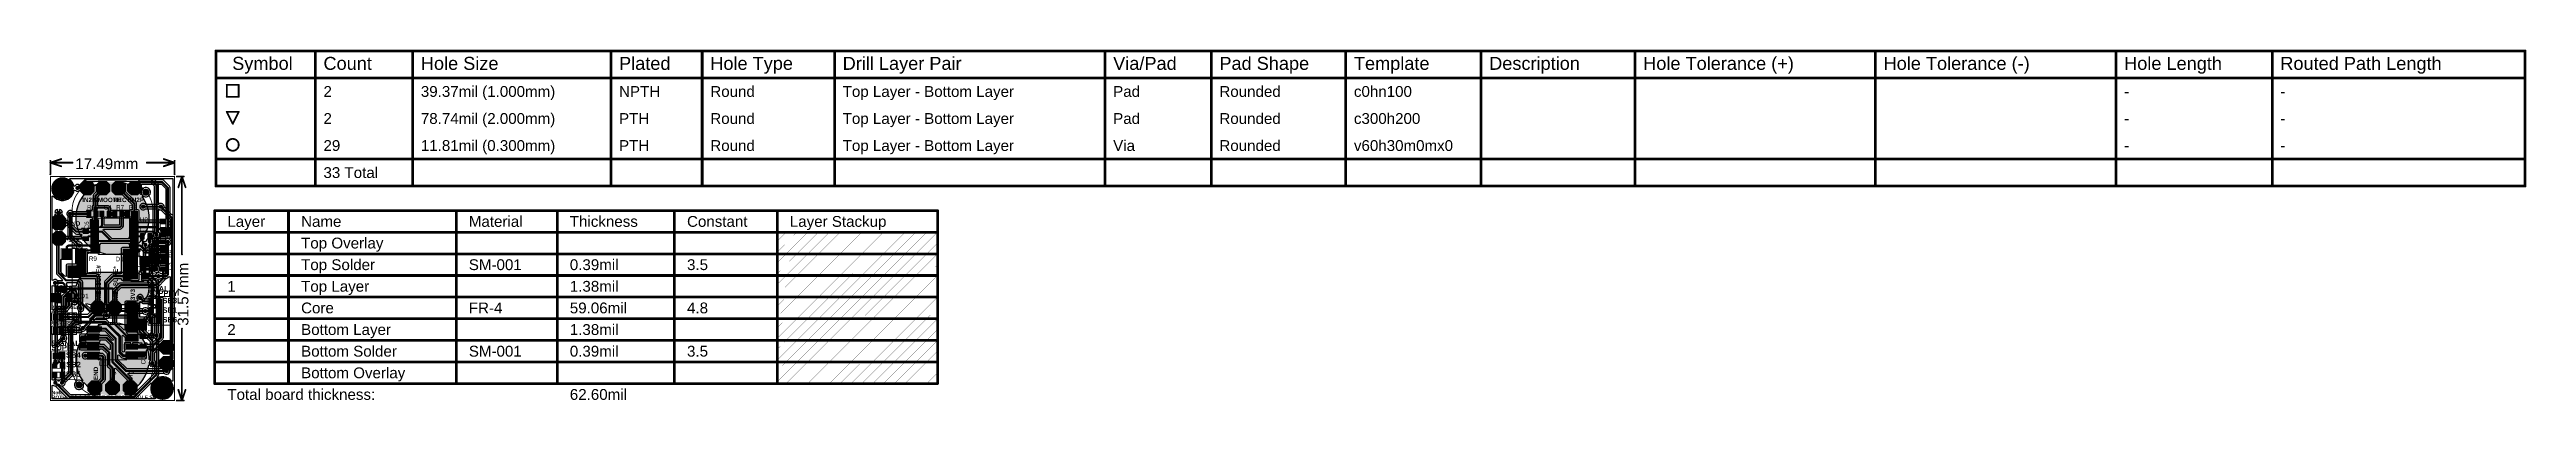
# Model space of a CAD drawing. Header units: inches. Extents: x 0 to 13.7, y 0 to 1.9.
import ezdxf

# ---------------------------------------------------------------- set-up
doc = ezdxf.new("R2010")
doc.units = ezdxf.units.IN
doc.header["$MEASUREMENT"] = 0
for name, color, linetype in [('Board Outline', 216, 'Continuous'), ('Bottom Layer', 5, 'Continuous'), ('Bottom Overlay', 54, 'Continuous'), ('Bottom Paste', 16, 'Continuous'), ('Bottom Solder', 6, 'Continuous'), ('Dimension', 6, 'Continuous'), ('Drill Drawing', 1, 'Continuous'), ('Fabrication', 76, 'Continuous'), ('Multi-Layer', 9, 'Continuous'), ('Pad Holes', 156, 'Continuous'), ('Top Layer', 1, 'Continuous'), ('Top Overlay', 2, 'Continuous'), ('Top Paste', 8, 'Continuous'), ('Top Solder', 216, 'Continuous'), ('Via Holes', 16, 'Continuous')]:
    doc.layers.add(name, color=color, linetype=linetype)
doc.styles.add('Arial', font='', dxfattribs={"height": 0.2})
doc.styles.add('Arial_Bold', font='', dxfattribs={"height": 0.2})
doc.styles.get('Arial').set_extended_font_data('Arial')
doc.styles.get('Arial_Bold').set_extended_font_data('Arial', bold=True)

msp = doc.modelspace()

# ---------------------------------------------------------------- texts
at = {"layer": 'Dimension', "style": 'Arial'}
msp.add_text('17.49mm', height=0.06, dxfattribs=at).set_placement((0.138, 1.284))
msp.add_text('31.57mm', height=0.06, rotation=90, dxfattribs=at).set_placement((0.765, 0.415))
at = {"layer": 'Drill Drawing', "style": 'Arial'}
for s, height, p in [('Symbol', 0.072, (1.008, 1.835)), ('Count', 0.072, (1.514, 1.835)), ('Hole Size', 0.072, (2.054, 1.835)), ('Plated', 0.072, (3.153, 1.835)), ('Hole Type', 0.072, (3.659, 1.835)), ('Drill Layer Pair', 0.072, (4.393, 1.835)), ('Via/Pad', 0.072, (5.893, 1.835)), ('Pad Shape', 0.072, (6.482, 1.835)), ('Template', 0.072, (7.228, 1.835)), ('Description', 0.072, (7.978, 1.835)), ('Hole Tolerance (+)', 0.072, (8.832, 1.835)), ('Hole Tolerance (-)', 0.072, (10.165, 1.835)), ('Hole Length', 0.072, (11.499, 1.835)), ('Routed Path Length', 0.072, (12.365, 1.835)), ('2', 0.06, (1.514, 1.685)), ('39.37mil (1.000mm)', 0.06, (2.054, 1.685)), ('NPTH', 0.06, (3.153, 1.685)), ('Round', 0.06, (3.659, 1.685)), ('Top Layer - Bottom Layer', 0.06, (4.393, 1.685)), ('Pad', 0.06, (5.893, 1.685)), ('Rounded', 0.06, (6.482, 1.685)), ('c0hn100', 0.06, (7.228, 1.685)), ('-', 0.06, (11.499, 1.685)), ('-', 0.06, (12.365, 1.685)), ('2', 0.06, (1.514, 1.535)), ('78.74mil (2.000mm)', 0.06, (2.054, 1.535)), ('PTH', 0.06, (3.153, 1.535)), ('Round', 0.06, (3.659, 1.535)), ('Top Layer - Bottom Layer', 0.06, (4.393, 1.535)), ('Pad', 0.06, (5.893, 1.535)), ('Rounded', 0.06, (6.482, 1.535)), ('c300h200', 0.06, (7.228, 1.535)), ('-', 0.06, (11.499, 1.535)), ('-', 0.06, (12.365, 1.535)), ('29', 0.06, (1.514, 1.385)), ('11.81mil (0.300mm)', 0.06, (2.054, 1.385)), ('PTH', 0.06, (3.153, 1.385)), ('Round', 0.06, (3.659, 1.385)), ('Top Layer - Bottom Layer', 0.06, (4.393, 1.385)), ('Via', 0.06, (5.893, 1.385)), ('Rounded', 0.06, (6.482, 1.385)), ('v60h30m0mx0', 0.06, (7.228, 1.385)), ('-', 0.06, (11.499, 1.385)), ('-', 0.06, (12.365, 1.385)), ('33 Total', 0.06, (1.514, 1.235))]:
    msp.add_text(s, height=height, dxfattribs=at).set_placement(p)
at = {"layer": 'Fabrication', "style": 'Arial'}
for s, p in [('Layer', (0.981, 0.964)), ('Name', (1.39, 0.964)), ('Material', (2.32, 0.964)), ('Thickness', (2.88, 0.964)), ('Constant', (3.53, 0.964)), ('Layer Stackup', (4.1, 0.964)), ('Top Overlay', (1.39, 0.844)), ('Top Solder', (1.39, 0.724)), ('SM-001', (2.32, 0.724)), ('0.39mil', (2.88, 0.724)), ('3.5', (3.53, 0.724)), ('1', (0.981, 0.604)), ('Top Layer', (1.39, 0.604)), ('1.38mil', (2.88, 0.604)), ('2', (0.981, 0.364)), ('Core', (1.39, 0.484)), ('Bottom Layer', (1.39, 0.364)), ('FR-4', (2.32, 0.484)), ('59.06mil', (2.88, 0.484)), ('1.38mil', (2.88, 0.364)), ('4.8', (3.53, 0.484)), ('Bottom Solder', (1.39, 0.244)), ('SM-001', (2.32, 0.244)), ('0.39mil', (2.88, 0.244)), ('3.5', (3.53, 0.244)), ('Bottom Overlay', (1.39, 0.124)), ('Total board thickness:', (0.981, 0.004)), ('62.60mil', (2.88, 0.004))]:
    msp.add_text(s, height=0.06, dxfattribs=at).set_placement(p)
at = {"layer": 'Top Overlay'}
for s, rotation, style, p in [('IN2N', 360, 'Arial_Bold', (0.176, 1.101)), ('SMOOTH', 360, 'Arial_Bold', (0.239, 1.101)), ('RECT', 360, 'Arial_Bold', (0.348, 1.101)), ('IN2P', 360, 'Arial_Bold', (0.441, 1.101)), ('C6', 90, 'Arial', (0.214, 0.95)), ('R6', 90, 'Arial', (0.674, 0.957)), ('R3', 90, 'Arial', (0.557, 0.812)), ('R2', 90, 'Arial', (0.674, 0.899)), ('R4', 90, 'Arial', (0.674, 0.792)), ('MEASURE#', 90, 'Arial_Bold', (0.28, 0.557)), ('MEASURE*', 90, 'Arial_Bold', (0.374, 0.557)), ('R5', 90, 'Arial', (0.58, 0.665)), ('C3', 90, 'Arial', (0.674, 0.722)), ('3V3', 90, 'Arial_Bold', (0.469, 0.557)), ('R1', 90, 'Arial', (0.185, 0.364)), ('C1', 90, 'Arial', (0.566, 0.353)), ('OUT1', 360, 'Arial_Bold', (0.541, 0.277)), ('END', 90, 'Arial_Bold', (0.264, 0.114)), ('*rg', 90, 'Arial_Bold', (0.357, 0.114)), ('#rg', 90, 'Arial_Bold', (0.455, 0.114)), ('C5', 90, 'Arial', (0.527, 0.201)), ('MID', 360, 'Arial_Bold', (0.549, 0.186))]:
    msp.add_text(s, height=0.025, rotation=rotation, dxfattribs=dict(at, style=style)).set_placement(p)
for s, height, style, p in [('GND', 0.025, 'Arial_Bold', (0.088, 0.97)), ('R10', 0.025, 'Arial', (0.203, 1.059)), ('C4', 0.025, 'Arial', (0.295, 1.059)), ('R7', 0.025, 'Arial', (0.364, 1.06)), ('R8', 0.025, 'Arial', (0.435, 1.06)), ('C2', 0.025, 'Arial', (0.496, 0.937)), ('U2', 0.025, 'Arial', (0.496, 0.991)), ('-3V3', 0.025, 'Arial_Bold', (0.088, 0.881)), ('R9', 0.025, 'Arial', (0.213, 0.775)), ('D2', 0.025, 'Arial', (0.354, 0.692)), ('D1', 0.025, 'Arial', (0.362, 0.773)), ('R11', 0.025, 'Arial', (0.101, 0.612)), ('LED1', 0.025, 'Arial', (0.124, 0.568)), ('SUPPLY', 0.03, 'Arial_Bold', (0.54, 0.581)), ('DUAL', 0.03, 'Arial_Bold', (0.54, 0.605)), ('SB3', 0.03, 'Arial_Bold', (0.621, 0.54)), ('SIGNAL', 0.018, 'Arial_Bold', (0.004, 0.492)), ('PROCESSED', 0.018, 'Arial_Bold', (0.004, 0.509)), ('RAW SIGNAL', 0.018, 'Arial_Bold', (0.004, 0.418)), ('SB8', 0.03, 'Arial_Bold', (0.086, 0.455)), ('SB1', 0.03, 'Arial_Bold', (0.621, 0.487)), ('SB6', 0.03, 'Arial_Bold', (0.621, 0.434)), ('SIGNAL', 0.03, 'Arial_Bold', (0.005, 0.303)), ('SUPPLY', 0.03, 'Arial_Bold', (0.005, 0.279)), ('SB7', 0.03, 'Arial_Bold', (0.086, 0.381)), ('SB4', 0.03, 'Arial_Bold', (0.086, 0.238)), ('SB2', 0.03, 'Arial_Bold', (0.087, 0.185)), ('SB5', 0.03, 'Arial_Bold', (0.086, 0.132)), ('U1', 0.025, 'Arial', (0.267, 0.192)), ('Note:', 0.02, 'Arial_Bold', (0.007, 0.034)), ('BOTH SB3 & SB4 USE TO TEST SINGLE SUPPLY', 0.02, 'Arial_Bold', (0.007, 0.008))]:
    msp.add_text(s, height=height, dxfattribs=dict(at, style=style)).set_placement(p)

# ---------------------------------------------------------------- blocks, each defined once
blk = doc.blocks.new('T__________1')
at = {"layer": 'Top Layer'}
blk.add_hatch(color=1, dxfattribs=at).paths.add_polyline_path([(0.015, 0.03), (-0.015, 0.03), (-0.03, 0.015), (-0.03, -0.015), (-0.015, -0.03), (0.015, -0.03), (0.03, -0.015), (0.03, 0.015)])
at = {"layer": 'Top Paste'}
blk.add_hatch(color=8, dxfattribs=at).paths.add_polyline_path([(0.015, 0.03), (-0.015, 0.03), (-0.03, 0.015), (-0.03, -0.015), (-0.015, -0.03), (0.015, -0.03), (0.03, -0.015), (0.03, 0.015)])
at = {"layer": 'Top Solder'}
blk.add_hatch(color=216, dxfattribs=at).paths.add_polyline_path([(0.017, 0.034), (-0.017, 0.034), (-0.034, 0.017), (-0.034, -0.017), (-0.017, -0.034), (0.017, -0.034), (0.034, -0.017), (0.034, 0.017)])
at = {"layer": 'Top Overlay'}
for points in [[(-0.037, 0.017, 0.00787, 0.00787, 0), (-0.017, 0.037, 0.00787, 0.00787, 0)], [(-0.037, -0.017, 0.00787, 0.00787, 0), (-0.037, 0.017, 0.00787, 0.00787, 0)], [(-0.017, 0.037, 0.00787, 0.00787, 0), (0.017, 0.037, 0.00787, 0.00787, 0)], [(0.017, 0.037, 0.00787, 0.00787, 0), (0.037, 0.017, 0.00787, 0.00787, 0)], [(0.037, -0.017, 0.00787, 0.00787, 0), (0.037, 0.017, 0.00787, 0.00787, 0)], [(-0.037, -0.017, 0.00787, 0.00787, 0), (-0.017, -0.037, 0.00787, 0.00787, 0)], [(-0.017, -0.037, 0.00787, 0.00787, 0), (0.017, -0.037, 0.00787, 0.00787, 0)], [(0.017, -0.037, 0.00787, 0.00787, 0), (0.037, -0.017, 0.00787, 0.00787, 0)]]:
    blk.add_lwpolyline(points, format="xyseb", dxfattribs=at)
for points in [[(-0.039, 0.017, 0.00394, 0.00394, 1), (-0.035, 0.017, 0.00394, 0.00394, 1)], [(-0.039, 0.017, 0.00394, 0.00394, 1), (-0.035, 0.017, 0.00394, 0.00394, 1)], [(-0.019, 0.037, 0.00394, 0.00394, 1), (-0.015, 0.037, 0.00394, 0.00394, 1)], [(-0.019, 0.037, 0.00394, 0.00394, 1), (-0.015, 0.037, 0.00394, 0.00394, 1)], [(0.015, 0.037, 0.00394, 0.00394, 1), (0.019, 0.037, 0.00394, 0.00394, 1)], [(0.015, 0.037, 0.00394, 0.00394, 1), (0.019, 0.037, 0.00394, 0.00394, 1)], [(0.035, 0.017, 0.00394, 0.00394, 1), (0.039, 0.017, 0.00394, 0.00394, 1)], [(0.035, 0.017, 0.00394, 0.00394, 1), (0.039, 0.017, 0.00394, 0.00394, 1)], [(-0.039, -0.017, 0.00394, 0.00394, 1), (-0.035, -0.017, 0.00394, 0.00394, 1)], [(-0.039, -0.017, 0.00394, 0.00394, 1), (-0.035, -0.017, 0.00394, 0.00394, 1)], [(-0.019, -0.037, 0.00394, 0.00394, 1), (-0.015, -0.037, 0.00394, 0.00394, 1)], [(-0.019, -0.037, 0.00394, 0.00394, 1), (-0.015, -0.037, 0.00394, 0.00394, 1)], [(0.015, -0.037, 0.00394, 0.00394, 1), (0.019, -0.037, 0.00394, 0.00394, 1)], [(0.015, -0.037, 0.00394, 0.00394, 1), (0.019, -0.037, 0.00394, 0.00394, 1)], [(0.035, -0.017, 0.00394, 0.00394, 1), (0.039, -0.017, 0.00394, 0.00394, 1)], [(0.035, -0.017, 0.00394, 0.00394, 1), (0.039, -0.017, 0.00394, 0.00394, 1)]]:
    blk.add_lwpolyline(points, format="xyseb", close=True, dxfattribs=at)
blk = doc.blocks.new('T__________2')
at = {"layer": 'Top Layer'}
blk.add_hatch(color=1, dxfattribs=at).paths.add_polyline_path([(0.015, 0.03), (-0.015, 0.03), (-0.03, 0.015), (-0.03, -0.015), (-0.015, -0.03), (0.015, -0.03), (0.03, -0.015), (0.03, 0.015)])
at = {"layer": 'Top Paste'}
blk.add_hatch(color=8, dxfattribs=at).paths.add_polyline_path([(0.015, 0.03), (-0.015, 0.03), (-0.03, 0.015), (-0.03, -0.015), (-0.015, -0.03), (0.015, -0.03), (0.03, -0.015), (0.03, 0.015)])
at = {"layer": 'Top Solder'}
blk.add_hatch(color=216, dxfattribs=at).paths.add_polyline_path([(0.017, 0.034), (-0.017, 0.034), (-0.034, 0.017), (-0.034, -0.017), (-0.017, -0.034), (0.017, -0.034), (0.034, -0.017), (0.034, 0.017)])
at = {"layer": 'Top Overlay'}
for points in [[(-0.017, 0.037, 0.00787, 0.00787, 0), (-0.037, 0.017, 0.00787, 0.00787, 0)], [(-0.037, 0.017, 0.00787, 0.00787, 0), (-0.037, -0.017, 0.00787, 0.00787, 0)], [(-0.017, 0.037, 0.00787, 0.00787, 0), (0.017, 0.037, 0.00787, 0.00787, 0)], [(0.017, 0.037, 0.00787, 0.00787, 0), (0.037, 0.017, 0.00787, 0.00787, 0)], [(0.037, 0.017, 0.00787, 0.00787, 0), (0.037, -0.017, 0.00787, 0.00787, 0)], [(-0.037, -0.017, 0.00787, 0.00787, 0), (-0.017, -0.037, 0.00787, 0.00787, 0)], [(-0.017, -0.037, 0.00787, 0.00787, 0), (0.017, -0.037, 0.00787, 0.00787, 0)], [(0.037, -0.017, 0.00787, 0.00787, 0), (0.017, -0.037, 0.00787, 0.00787, 0)]]:
    blk.add_lwpolyline(points, format="xyseb", dxfattribs=at)
for points in [[(-0.039, 0.017, 0.00394, 0.00394, 1), (-0.035, 0.017, 0.00394, 0.00394, 1)], [(-0.039, 0.017, 0.00394, 0.00394, 1), (-0.035, 0.017, 0.00394, 0.00394, 1)], [(-0.019, 0.037, 0.00394, 0.00394, 1), (-0.015, 0.037, 0.00394, 0.00394, 1)], [(-0.019, 0.037, 0.00394, 0.00394, 1), (-0.015, 0.037, 0.00394, 0.00394, 1)], [(0.015, 0.037, 0.00394, 0.00394, 1), (0.019, 0.037, 0.00394, 0.00394, 1)], [(0.015, 0.037, 0.00394, 0.00394, 1), (0.019, 0.037, 0.00394, 0.00394, 1)], [(0.035, 0.017, 0.00394, 0.00394, 1), (0.039, 0.017, 0.00394, 0.00394, 1)], [(0.035, 0.017, 0.00394, 0.00394, 1), (0.039, 0.017, 0.00394, 0.00394, 1)], [(-0.039, -0.017, 0.00394, 0.00394, 1), (-0.035, -0.017, 0.00394, 0.00394, 1)], [(-0.039, -0.017, 0.00394, 0.00394, 1), (-0.035, -0.017, 0.00394, 0.00394, 1)], [(-0.019, -0.037, 0.00394, 0.00394, 1), (-0.015, -0.037, 0.00394, 0.00394, 1)], [(-0.019, -0.037, 0.00394, 0.00394, 1), (-0.015, -0.037, 0.00394, 0.00394, 1)], [(0.015, -0.037, 0.00394, 0.00394, 1), (0.019, -0.037, 0.00394, 0.00394, 1)], [(0.015, -0.037, 0.00394, 0.00394, 1), (0.019, -0.037, 0.00394, 0.00394, 1)], [(0.035, -0.017, 0.00394, 0.00394, 1), (0.039, -0.017, 0.00394, 0.00394, 1)], [(0.035, -0.017, 0.00394, 0.00394, 1), (0.039, -0.017, 0.00394, 0.00394, 1)]]:
    blk.add_lwpolyline(points, format="xyseb", close=True, dxfattribs=at)
blk = doc.blocks.new('T__________3')
at = {"layer": 'Top Layer'}
blk.add_hatch(color=1, dxfattribs=at).paths.add_polyline_path([(0.015, 0.03), (-0.015, 0.03), (-0.03, 0.015), (-0.03, -0.015), (-0.015, -0.03), (0.015, -0.03), (0.03, -0.015), (0.03, 0.015)])
at = {"layer": 'Top Paste'}
blk.add_hatch(color=8, dxfattribs=at).paths.add_polyline_path([(0.015, 0.03), (-0.015, 0.03), (-0.03, 0.015), (-0.03, -0.015), (-0.015, -0.03), (0.015, -0.03), (0.03, -0.015), (0.03, 0.015)])
at = {"layer": 'Top Solder'}
blk.add_hatch(color=216, dxfattribs=at).paths.add_polyline_path([(0.017, 0.034), (-0.017, 0.034), (-0.034, 0.017), (-0.034, -0.017), (-0.017, -0.034), (0.017, -0.034), (0.034, -0.017), (0.034, 0.017)])
at = {"layer": 'Top Overlay'}
for points in [[(-0.017, 0.037, 0.00787, 0.00787, 0), (-0.037, 0.017, 0.00787, 0.00787, 0)], [(-0.037, 0.017, 0.00787, 0.00787, 0), (-0.037, -0.017, 0.00787, 0.00787, 0)], [(-0.017, 0.037, 0.00787, 0.00787, 0), (0.017, 0.037, 0.00787, 0.00787, 0)], [(0.017, 0.037, 0.00787, 0.00787, 0), (0.037, 0.017, 0.00787, 0.00787, 0)], [(0.037, 0.017, 0.00787, 0.00787, 0), (0.037, -0.017, 0.00787, 0.00787, 0)], [(-0.037, -0.017, 0.00787, 0.00787, 0), (-0.017, -0.037, 0.00787, 0.00787, 0)], [(-0.017, -0.037, 0.00787, 0.00787, 0), (0.017, -0.037, 0.00787, 0.00787, 0)], [(0.037, -0.017, 0.00787, 0.00787, 0), (0.017, -0.037, 0.00787, 0.00787, 0)]]:
    blk.add_lwpolyline(points, format="xyseb", dxfattribs=at)
for points in [[(-0.039, 0.017, 0.00394, 0.00394, 1), (-0.035, 0.017, 0.00394, 0.00394, 1)], [(-0.039, 0.017, 0.00394, 0.00394, 1), (-0.035, 0.017, 0.00394, 0.00394, 1)], [(-0.019, 0.037, 0.00394, 0.00394, 1), (-0.015, 0.037, 0.00394, 0.00394, 1)], [(-0.019, 0.037, 0.00394, 0.00394, 1), (-0.015, 0.037, 0.00394, 0.00394, 1)], [(0.015, 0.037, 0.00394, 0.00394, 1), (0.019, 0.037, 0.00394, 0.00394, 1)], [(0.015, 0.037, 0.00394, 0.00394, 1), (0.019, 0.037, 0.00394, 0.00394, 1)], [(0.035, 0.017, 0.00394, 0.00394, 1), (0.039, 0.017, 0.00394, 0.00394, 1)], [(0.035, 0.017, 0.00394, 0.00394, 1), (0.039, 0.017, 0.00394, 0.00394, 1)], [(-0.039, -0.017, 0.00394, 0.00394, 1), (-0.035, -0.017, 0.00394, 0.00394, 1)], [(-0.039, -0.017, 0.00394, 0.00394, 1), (-0.035, -0.017, 0.00394, 0.00394, 1)], [(-0.019, -0.037, 0.00394, 0.00394, 1), (-0.015, -0.037, 0.00394, 0.00394, 1)], [(-0.019, -0.037, 0.00394, 0.00394, 1), (-0.015, -0.037, 0.00394, 0.00394, 1)], [(0.015, -0.037, 0.00394, 0.00394, 1), (0.019, -0.037, 0.00394, 0.00394, 1)], [(0.015, -0.037, 0.00394, 0.00394, 1), (0.019, -0.037, 0.00394, 0.00394, 1)], [(0.035, -0.017, 0.00394, 0.00394, 1), (0.039, -0.017, 0.00394, 0.00394, 1)], [(0.035, -0.017, 0.00394, 0.00394, 1), (0.039, -0.017, 0.00394, 0.00394, 1)]]:
    blk.add_lwpolyline(points, format="xyseb", close=True, dxfattribs=at)
blk = doc.blocks.new('T__________4')
at = {"layer": 'Top Layer'}
blk.add_hatch(color=1, dxfattribs=at).paths.add_polyline_path([(0.015, 0.03), (-0.015, 0.03), (-0.03, 0.015), (-0.03, -0.015), (-0.015, -0.03), (0.015, -0.03), (0.03, -0.015), (0.03, 0.015)])
at = {"layer": 'Top Paste'}
blk.add_hatch(color=8, dxfattribs=at).paths.add_polyline_path([(0.015, 0.03), (-0.015, 0.03), (-0.03, 0.015), (-0.03, -0.015), (-0.015, -0.03), (0.015, -0.03), (0.03, -0.015), (0.03, 0.015)])
at = {"layer": 'Top Solder'}
blk.add_hatch(color=216, dxfattribs=at).paths.add_polyline_path([(0.017, 0.034), (-0.017, 0.034), (-0.034, 0.017), (-0.034, -0.017), (-0.017, -0.034), (0.017, -0.034), (0.034, -0.017), (0.034, 0.017)])
at = {"layer": 'Top Overlay'}
for points in [[(-0.017, 0.037, 0.00787, 0.00787, 0), (-0.037, 0.017, 0.00787, 0.00787, 0)], [(-0.037, 0.017, 0.00787, 0.00787, 0), (-0.037, -0.017, 0.00787, 0.00787, 0)], [(-0.017, 0.037, 0.00787, 0.00787, 0), (0.017, 0.037, 0.00787, 0.00787, 0)], [(0.017, 0.037, 0.00787, 0.00787, 0), (0.037, 0.017, 0.00787, 0.00787, 0)], [(0.037, 0.017, 0.00787, 0.00787, 0), (0.037, -0.017, 0.00787, 0.00787, 0)], [(-0.037, -0.017, 0.00787, 0.00787, 0), (-0.017, -0.037, 0.00787, 0.00787, 0)], [(-0.017, -0.037, 0.00787, 0.00787, 0), (0.017, -0.037, 0.00787, 0.00787, 0)], [(0.037, -0.017, 0.00787, 0.00787, 0), (0.017, -0.037, 0.00787, 0.00787, 0)]]:
    blk.add_lwpolyline(points, format="xyseb", dxfattribs=at)
for points in [[(-0.039, 0.017, 0.00394, 0.00394, 1), (-0.035, 0.017, 0.00394, 0.00394, 1)], [(-0.039, 0.017, 0.00394, 0.00394, 1), (-0.035, 0.017, 0.00394, 0.00394, 1)], [(-0.019, 0.037, 0.00394, 0.00394, 1), (-0.015, 0.037, 0.00394, 0.00394, 1)], [(-0.019, 0.037, 0.00394, 0.00394, 1), (-0.015, 0.037, 0.00394, 0.00394, 1)], [(0.015, 0.037, 0.00394, 0.00394, 1), (0.019, 0.037, 0.00394, 0.00394, 1)], [(0.015, 0.037, 0.00394, 0.00394, 1), (0.019, 0.037, 0.00394, 0.00394, 1)], [(0.035, 0.017, 0.00394, 0.00394, 1), (0.039, 0.017, 0.00394, 0.00394, 1)], [(0.035, 0.017, 0.00394, 0.00394, 1), (0.039, 0.017, 0.00394, 0.00394, 1)], [(-0.039, -0.017, 0.00394, 0.00394, 1), (-0.035, -0.017, 0.00394, 0.00394, 1)], [(-0.039, -0.017, 0.00394, 0.00394, 1), (-0.035, -0.017, 0.00394, 0.00394, 1)], [(-0.019, -0.037, 0.00394, 0.00394, 1), (-0.015, -0.037, 0.00394, 0.00394, 1)], [(-0.019, -0.037, 0.00394, 0.00394, 1), (-0.015, -0.037, 0.00394, 0.00394, 1)], [(0.015, -0.037, 0.00394, 0.00394, 1), (0.019, -0.037, 0.00394, 0.00394, 1)], [(0.015, -0.037, 0.00394, 0.00394, 1), (0.019, -0.037, 0.00394, 0.00394, 1)], [(0.035, -0.017, 0.00394, 0.00394, 1), (0.039, -0.017, 0.00394, 0.00394, 1)], [(0.035, -0.017, 0.00394, 0.00394, 1), (0.039, -0.017, 0.00394, 0.00394, 1)]]:
    blk.add_lwpolyline(points, format="xyseb", close=True, dxfattribs=at)
blk = doc.blocks.new('T__________5')
at = {"layer": 'Top Layer'}
blk.add_hatch(color=1, dxfattribs=at).paths.add_polyline_path([(0.015, 0.03), (-0.015, 0.03), (-0.03, 0.015), (-0.03, -0.015), (-0.015, -0.03), (0.015, -0.03), (0.03, -0.015), (0.03, 0.015)])
at = {"layer": 'Top Paste'}
blk.add_hatch(color=8, dxfattribs=at).paths.add_polyline_path([(0.015, 0.03), (-0.015, 0.03), (-0.03, 0.015), (-0.03, -0.015), (-0.015, -0.03), (0.015, -0.03), (0.03, -0.015), (0.03, 0.015)])
at = {"layer": 'Top Solder'}
blk.add_hatch(color=216, dxfattribs=at).paths.add_polyline_path([(0.017, 0.034), (-0.017, 0.034), (-0.034, 0.017), (-0.034, -0.017), (-0.017, -0.034), (0.017, -0.034), (0.034, -0.017), (0.034, 0.017)])
at = {"layer": 'Top Overlay'}
for points in [[(-0.037, 0.017, 0.00787, 0.00787, 0), (-0.017, 0.037, 0.00787, 0.00787, 0)], [(-0.037, -0.017, 0.00787, 0.00787, 0), (-0.037, 0.017, 0.00787, 0.00787, 0)], [(-0.017, 0.037, 0.00787, 0.00787, 0), (0.017, 0.037, 0.00787, 0.00787, 0)], [(0.017, 0.037, 0.00787, 0.00787, 0), (0.037, 0.017, 0.00787, 0.00787, 0)], [(0.037, -0.017, 0.00787, 0.00787, 0), (0.037, 0.017, 0.00787, 0.00787, 0)], [(-0.037, -0.017, 0.00787, 0.00787, 0), (-0.017, -0.037, 0.00787, 0.00787, 0)], [(-0.017, -0.037, 0.00787, 0.00787, 0), (0.017, -0.037, 0.00787, 0.00787, 0)], [(0.017, -0.037, 0.00787, 0.00787, 0), (0.037, -0.017, 0.00787, 0.00787, 0)]]:
    blk.add_lwpolyline(points, format="xyseb", dxfattribs=at)
for points in [[(-0.039, 0.017, 0.00394, 0.00394, 1), (-0.035, 0.017, 0.00394, 0.00394, 1)], [(-0.039, 0.017, 0.00394, 0.00394, 1), (-0.035, 0.017, 0.00394, 0.00394, 1)], [(-0.019, 0.037, 0.00394, 0.00394, 1), (-0.015, 0.037, 0.00394, 0.00394, 1)], [(-0.019, 0.037, 0.00394, 0.00394, 1), (-0.015, 0.037, 0.00394, 0.00394, 1)], [(0.015, 0.037, 0.00394, 0.00394, 1), (0.019, 0.037, 0.00394, 0.00394, 1)], [(0.015, 0.037, 0.00394, 0.00394, 1), (0.019, 0.037, 0.00394, 0.00394, 1)], [(0.035, 0.017, 0.00394, 0.00394, 1), (0.039, 0.017, 0.00394, 0.00394, 1)], [(0.035, 0.017, 0.00394, 0.00394, 1), (0.039, 0.017, 0.00394, 0.00394, 1)], [(-0.039, -0.017, 0.00394, 0.00394, 1), (-0.035, -0.017, 0.00394, 0.00394, 1)], [(-0.039, -0.017, 0.00394, 0.00394, 1), (-0.035, -0.017, 0.00394, 0.00394, 1)], [(-0.019, -0.037, 0.00394, 0.00394, 1), (-0.015, -0.037, 0.00394, 0.00394, 1)], [(-0.019, -0.037, 0.00394, 0.00394, 1), (-0.015, -0.037, 0.00394, 0.00394, 1)], [(0.015, -0.037, 0.00394, 0.00394, 1), (0.019, -0.037, 0.00394, 0.00394, 1)], [(0.015, -0.037, 0.00394, 0.00394, 1), (0.019, -0.037, 0.00394, 0.00394, 1)], [(0.035, -0.017, 0.00394, 0.00394, 1), (0.039, -0.017, 0.00394, 0.00394, 1)], [(0.035, -0.017, 0.00394, 0.00394, 1), (0.039, -0.017, 0.00394, 0.00394, 1)]]:
    blk.add_lwpolyline(points, format="xyseb", close=True, dxfattribs=at)
blk = doc.blocks.new('T__________6')
at = {"layer": 'Top Layer'}
blk.add_hatch(color=1, dxfattribs=at).paths.add_polyline_path([(0.015, 0.03), (-0.015, 0.03), (-0.03, 0.015), (-0.03, -0.015), (-0.015, -0.03), (0.015, -0.03), (0.03, -0.015), (0.03, 0.015)])
at = {"layer": 'Top Paste'}
blk.add_hatch(color=8, dxfattribs=at).paths.add_polyline_path([(0.015, 0.03), (-0.015, 0.03), (-0.03, 0.015), (-0.03, -0.015), (-0.015, -0.03), (0.015, -0.03), (0.03, -0.015), (0.03, 0.015)])
at = {"layer": 'Top Solder'}
blk.add_hatch(color=216, dxfattribs=at).paths.add_polyline_path([(0.017, 0.034), (-0.017, 0.034), (-0.034, 0.017), (-0.034, -0.017), (-0.017, -0.034), (0.017, -0.034), (0.034, -0.017), (0.034, 0.017)])
at = {"layer": 'Top Overlay'}
for points in [[(-0.037, 0.017, 0.00787, 0.00787, 0), (-0.017, 0.037, 0.00787, 0.00787, 0)], [(-0.037, -0.017, 0.00787, 0.00787, 0), (-0.037, 0.017, 0.00787, 0.00787, 0)], [(-0.017, 0.037, 0.00787, 0.00787, 0), (0.017, 0.037, 0.00787, 0.00787, 0)], [(0.017, 0.037, 0.00787, 0.00787, 0), (0.037, 0.017, 0.00787, 0.00787, 0)], [(0.037, -0.017, 0.00787, 0.00787, 0), (0.037, 0.017, 0.00787, 0.00787, 0)], [(-0.037, -0.017, 0.00787, 0.00787, 0), (-0.017, -0.037, 0.00787, 0.00787, 0)], [(-0.017, -0.037, 0.00787, 0.00787, 0), (0.017, -0.037, 0.00787, 0.00787, 0)], [(0.017, -0.037, 0.00787, 0.00787, 0), (0.037, -0.017, 0.00787, 0.00787, 0)]]:
    blk.add_lwpolyline(points, format="xyseb", dxfattribs=at)
for points in [[(-0.039, 0.017, 0.00394, 0.00394, 1), (-0.035, 0.017, 0.00394, 0.00394, 1)], [(-0.039, 0.017, 0.00394, 0.00394, 1), (-0.035, 0.017, 0.00394, 0.00394, 1)], [(-0.019, 0.037, 0.00394, 0.00394, 1), (-0.015, 0.037, 0.00394, 0.00394, 1)], [(-0.019, 0.037, 0.00394, 0.00394, 1), (-0.015, 0.037, 0.00394, 0.00394, 1)], [(0.015, 0.037, 0.00394, 0.00394, 1), (0.019, 0.037, 0.00394, 0.00394, 1)], [(0.015, 0.037, 0.00394, 0.00394, 1), (0.019, 0.037, 0.00394, 0.00394, 1)], [(0.035, 0.017, 0.00394, 0.00394, 1), (0.039, 0.017, 0.00394, 0.00394, 1)], [(0.035, 0.017, 0.00394, 0.00394, 1), (0.039, 0.017, 0.00394, 0.00394, 1)], [(-0.039, -0.017, 0.00394, 0.00394, 1), (-0.035, -0.017, 0.00394, 0.00394, 1)], [(-0.039, -0.017, 0.00394, 0.00394, 1), (-0.035, -0.017, 0.00394, 0.00394, 1)], [(-0.019, -0.037, 0.00394, 0.00394, 1), (-0.015, -0.037, 0.00394, 0.00394, 1)], [(-0.019, -0.037, 0.00394, 0.00394, 1), (-0.015, -0.037, 0.00394, 0.00394, 1)], [(0.015, -0.037, 0.00394, 0.00394, 1), (0.019, -0.037, 0.00394, 0.00394, 1)], [(0.015, -0.037, 0.00394, 0.00394, 1), (0.019, -0.037, 0.00394, 0.00394, 1)], [(0.035, -0.017, 0.00394, 0.00394, 1), (0.039, -0.017, 0.00394, 0.00394, 1)], [(0.035, -0.017, 0.00394, 0.00394, 1), (0.039, -0.017, 0.00394, 0.00394, 1)]]:
    blk.add_lwpolyline(points, format="xyseb", close=True, dxfattribs=at)
blk = doc.blocks.new('T__________7')
at = {"layer": 'Top Layer'}
blk.add_hatch(color=1, dxfattribs=at).paths.add_polyline_path([(0.015, 0.03), (-0.015, 0.03), (-0.03, 0.015), (-0.03, -0.015), (-0.015, -0.03), (0.015, -0.03), (0.03, -0.015), (0.03, 0.015)])
at = {"layer": 'Top Paste'}
blk.add_hatch(color=8, dxfattribs=at).paths.add_polyline_path([(0.015, 0.03), (-0.015, 0.03), (-0.03, 0.015), (-0.03, -0.015), (-0.015, -0.03), (0.015, -0.03), (0.03, -0.015), (0.03, 0.015)])
at = {"layer": 'Top Solder'}
blk.add_hatch(color=216, dxfattribs=at).paths.add_polyline_path([(0.017, 0.034), (-0.017, 0.034), (-0.034, 0.017), (-0.034, -0.017), (-0.017, -0.034), (0.017, -0.034), (0.034, -0.017), (0.034, 0.017)])
at = {"layer": 'Top Overlay'}
for points in [[(-0.037, 0.017, 0.00787, 0.00787, 0), (-0.017, 0.037, 0.00787, 0.00787, 0)], [(-0.037, -0.017, 0.00787, 0.00787, 0), (-0.037, 0.017, 0.00787, 0.00787, 0)], [(-0.017, 0.037, 0.00787, 0.00787, 0), (0.017, 0.037, 0.00787, 0.00787, 0)], [(0.017, 0.037, 0.00787, 0.00787, 0), (0.037, 0.017, 0.00787, 0.00787, 0)], [(0.037, -0.017, 0.00787, 0.00787, 0), (0.037, 0.017, 0.00787, 0.00787, 0)], [(-0.037, -0.017, 0.00787, 0.00787, 0), (-0.017, -0.037, 0.00787, 0.00787, 0)], [(-0.017, -0.037, 0.00787, 0.00787, 0), (0.017, -0.037, 0.00787, 0.00787, 0)], [(0.017, -0.037, 0.00787, 0.00787, 0), (0.037, -0.017, 0.00787, 0.00787, 0)]]:
    blk.add_lwpolyline(points, format="xyseb", dxfattribs=at)
for points in [[(-0.039, 0.017, 0.00394, 0.00394, 1), (-0.035, 0.017, 0.00394, 0.00394, 1)], [(-0.039, 0.017, 0.00394, 0.00394, 1), (-0.035, 0.017, 0.00394, 0.00394, 1)], [(-0.019, 0.037, 0.00394, 0.00394, 1), (-0.015, 0.037, 0.00394, 0.00394, 1)], [(-0.019, 0.037, 0.00394, 0.00394, 1), (-0.015, 0.037, 0.00394, 0.00394, 1)], [(0.015, 0.037, 0.00394, 0.00394, 1), (0.019, 0.037, 0.00394, 0.00394, 1)], [(0.015, 0.037, 0.00394, 0.00394, 1), (0.019, 0.037, 0.00394, 0.00394, 1)], [(0.035, 0.017, 0.00394, 0.00394, 1), (0.039, 0.017, 0.00394, 0.00394, 1)], [(0.035, 0.017, 0.00394, 0.00394, 1), (0.039, 0.017, 0.00394, 0.00394, 1)], [(-0.039, -0.017, 0.00394, 0.00394, 1), (-0.035, -0.017, 0.00394, 0.00394, 1)], [(-0.039, -0.017, 0.00394, 0.00394, 1), (-0.035, -0.017, 0.00394, 0.00394, 1)], [(-0.019, -0.037, 0.00394, 0.00394, 1), (-0.015, -0.037, 0.00394, 0.00394, 1)], [(-0.019, -0.037, 0.00394, 0.00394, 1), (-0.015, -0.037, 0.00394, 0.00394, 1)], [(0.015, -0.037, 0.00394, 0.00394, 1), (0.019, -0.037, 0.00394, 0.00394, 1)], [(0.015, -0.037, 0.00394, 0.00394, 1), (0.019, -0.037, 0.00394, 0.00394, 1)], [(0.035, -0.017, 0.00394, 0.00394, 1), (0.039, -0.017, 0.00394, 0.00394, 1)], [(0.035, -0.017, 0.00394, 0.00394, 1), (0.039, -0.017, 0.00394, 0.00394, 1)]]:
    blk.add_lwpolyline(points, format="xyseb", close=True, dxfattribs=at)
blk = doc.blocks.new('T__________8')
at = {"layer": 'Top Layer'}
blk.add_hatch(color=1, dxfattribs=at).paths.add_polyline_path([(0.015, 0.03), (-0.015, 0.03), (-0.03, 0.015), (-0.03, -0.015), (-0.015, -0.03), (0.015, -0.03), (0.03, -0.015), (0.03, 0.015)])
at = {"layer": 'Top Paste'}
blk.add_hatch(color=8, dxfattribs=at).paths.add_polyline_path([(0.015, 0.03), (-0.015, 0.03), (-0.03, 0.015), (-0.03, -0.015), (-0.015, -0.03), (0.015, -0.03), (0.03, -0.015), (0.03, 0.015)])
at = {"layer": 'Top Solder'}
blk.add_hatch(color=216, dxfattribs=at).paths.add_polyline_path([(0.017, 0.034), (-0.017, 0.034), (-0.034, 0.017), (-0.034, -0.017), (-0.017, -0.034), (0.017, -0.034), (0.034, -0.017), (0.034, 0.017)])
at = {"layer": 'Top Overlay'}
for points in [[(-0.017, 0.037, 0.00787, 0.00787, 0), (-0.037, 0.017, 0.00787, 0.00787, 0)], [(-0.037, 0.017, 0.00787, 0.00787, 0), (-0.037, -0.017, 0.00787, 0.00787, 0)], [(-0.017, 0.037, 0.00787, 0.00787, 0), (0.017, 0.037, 0.00787, 0.00787, 0)], [(0.017, 0.037, 0.00787, 0.00787, 0), (0.037, 0.017, 0.00787, 0.00787, 0)], [(0.037, 0.017, 0.00787, 0.00787, 0), (0.037, -0.017, 0.00787, 0.00787, 0)], [(-0.037, -0.017, 0.00787, 0.00787, 0), (-0.017, -0.037, 0.00787, 0.00787, 0)], [(-0.017, -0.037, 0.00787, 0.00787, 0), (0.017, -0.037, 0.00787, 0.00787, 0)], [(0.037, -0.017, 0.00787, 0.00787, 0), (0.017, -0.037, 0.00787, 0.00787, 0)]]:
    blk.add_lwpolyline(points, format="xyseb", dxfattribs=at)
for points in [[(-0.039, 0.017, 0.00394, 0.00394, 1), (-0.035, 0.017, 0.00394, 0.00394, 1)], [(-0.039, 0.017, 0.00394, 0.00394, 1), (-0.035, 0.017, 0.00394, 0.00394, 1)], [(-0.019, 0.037, 0.00394, 0.00394, 1), (-0.015, 0.037, 0.00394, 0.00394, 1)], [(-0.019, 0.037, 0.00394, 0.00394, 1), (-0.015, 0.037, 0.00394, 0.00394, 1)], [(0.015, 0.037, 0.00394, 0.00394, 1), (0.019, 0.037, 0.00394, 0.00394, 1)], [(0.015, 0.037, 0.00394, 0.00394, 1), (0.019, 0.037, 0.00394, 0.00394, 1)], [(0.035, 0.017, 0.00394, 0.00394, 1), (0.039, 0.017, 0.00394, 0.00394, 1)], [(0.035, 0.017, 0.00394, 0.00394, 1), (0.039, 0.017, 0.00394, 0.00394, 1)], [(-0.039, -0.017, 0.00394, 0.00394, 1), (-0.035, -0.017, 0.00394, 0.00394, 1)], [(-0.039, -0.017, 0.00394, 0.00394, 1), (-0.035, -0.017, 0.00394, 0.00394, 1)], [(-0.019, -0.037, 0.00394, 0.00394, 1), (-0.015, -0.037, 0.00394, 0.00394, 1)], [(-0.019, -0.037, 0.00394, 0.00394, 1), (-0.015, -0.037, 0.00394, 0.00394, 1)], [(0.015, -0.037, 0.00394, 0.00394, 1), (0.019, -0.037, 0.00394, 0.00394, 1)], [(0.015, -0.037, 0.00394, 0.00394, 1), (0.019, -0.037, 0.00394, 0.00394, 1)], [(0.035, -0.017, 0.00394, 0.00394, 1), (0.039, -0.017, 0.00394, 0.00394, 1)], [(0.035, -0.017, 0.00394, 0.00394, 1), (0.039, -0.017, 0.00394, 0.00394, 1)]]:
    blk.add_lwpolyline(points, format="xyseb", close=True, dxfattribs=at)
blk = doc.blocks.new('T__________9')
at = {"layer": 'Top Layer'}
blk.add_hatch(color=1, dxfattribs=at).paths.add_polyline_path([(0.015, 0.03), (-0.015, 0.03), (-0.03, 0.015), (-0.03, -0.015), (-0.015, -0.03), (0.015, -0.03), (0.03, -0.015), (0.03, 0.015)])
at = {"layer": 'Top Paste'}
blk.add_hatch(color=8, dxfattribs=at).paths.add_polyline_path([(0.015, 0.03), (-0.015, 0.03), (-0.03, 0.015), (-0.03, -0.015), (-0.015, -0.03), (0.015, -0.03), (0.03, -0.015), (0.03, 0.015)])
at = {"layer": 'Top Solder'}
blk.add_hatch(color=216, dxfattribs=at).paths.add_polyline_path([(0.017, 0.034), (-0.017, 0.034), (-0.034, 0.017), (-0.034, -0.017), (-0.017, -0.034), (0.017, -0.034), (0.034, -0.017), (0.034, 0.017)])
at = {"layer": 'Top Overlay'}
for points in [[(-0.037, 0.017, 0.00787, 0.00787, 0), (-0.017, 0.037, 0.00787, 0.00787, 0)], [(-0.037, -0.017, 0.00787, 0.00787, 0), (-0.037, 0.017, 0.00787, 0.00787, 0)], [(-0.017, 0.037, 0.00787, 0.00787, 0), (0.017, 0.037, 0.00787, 0.00787, 0)], [(0.017, 0.037, 0.00787, 0.00787, 0), (0.037, 0.017, 0.00787, 0.00787, 0)], [(0.037, -0.017, 0.00787, 0.00787, 0), (0.037, 0.017, 0.00787, 0.00787, 0)], [(-0.037, -0.017, 0.00787, 0.00787, 0), (-0.017, -0.037, 0.00787, 0.00787, 0)], [(-0.017, -0.037, 0.00787, 0.00787, 0), (0.017, -0.037, 0.00787, 0.00787, 0)], [(0.017, -0.037, 0.00787, 0.00787, 0), (0.037, -0.017, 0.00787, 0.00787, 0)]]:
    blk.add_lwpolyline(points, format="xyseb", dxfattribs=at)
for points in [[(-0.039, 0.017, 0.00394, 0.00394, 1), (-0.035, 0.017, 0.00394, 0.00394, 1)], [(-0.039, 0.017, 0.00394, 0.00394, 1), (-0.035, 0.017, 0.00394, 0.00394, 1)], [(-0.019, 0.037, 0.00394, 0.00394, 1), (-0.015, 0.037, 0.00394, 0.00394, 1)], [(-0.019, 0.037, 0.00394, 0.00394, 1), (-0.015, 0.037, 0.00394, 0.00394, 1)], [(0.015, 0.037, 0.00394, 0.00394, 1), (0.019, 0.037, 0.00394, 0.00394, 1)], [(0.015, 0.037, 0.00394, 0.00394, 1), (0.019, 0.037, 0.00394, 0.00394, 1)], [(0.035, 0.017, 0.00394, 0.00394, 1), (0.039, 0.017, 0.00394, 0.00394, 1)], [(0.035, 0.017, 0.00394, 0.00394, 1), (0.039, 0.017, 0.00394, 0.00394, 1)], [(-0.039, -0.017, 0.00394, 0.00394, 1), (-0.035, -0.017, 0.00394, 0.00394, 1)], [(-0.039, -0.017, 0.00394, 0.00394, 1), (-0.035, -0.017, 0.00394, 0.00394, 1)], [(-0.019, -0.037, 0.00394, 0.00394, 1), (-0.015, -0.037, 0.00394, 0.00394, 1)], [(-0.019, -0.037, 0.00394, 0.00394, 1), (-0.015, -0.037, 0.00394, 0.00394, 1)], [(0.015, -0.037, 0.00394, 0.00394, 1), (0.019, -0.037, 0.00394, 0.00394, 1)], [(0.015, -0.037, 0.00394, 0.00394, 1), (0.019, -0.037, 0.00394, 0.00394, 1)], [(0.035, -0.017, 0.00394, 0.00394, 1), (0.039, -0.017, 0.00394, 0.00394, 1)], [(0.035, -0.017, 0.00394, 0.00394, 1), (0.039, -0.017, 0.00394, 0.00394, 1)]]:
    blk.add_lwpolyline(points, format="xyseb", close=True, dxfattribs=at)
blk = doc.blocks.new('T__________10')
at = {"layer": 'Top Layer'}
blk.add_hatch(color=1, dxfattribs=at).paths.add_polyline_path([(0.015, 0.03), (-0.015, 0.03), (-0.03, 0.015), (-0.03, -0.015), (-0.015, -0.03), (0.015, -0.03), (0.03, -0.015), (0.03, 0.015)])
at = {"layer": 'Top Paste'}
blk.add_hatch(color=8, dxfattribs=at).paths.add_polyline_path([(0.015, 0.03), (-0.015, 0.03), (-0.03, 0.015), (-0.03, -0.015), (-0.015, -0.03), (0.015, -0.03), (0.03, -0.015), (0.03, 0.015)])
at = {"layer": 'Top Solder'}
blk.add_hatch(color=216, dxfattribs=at).paths.add_polyline_path([(0.017, 0.034), (-0.017, 0.034), (-0.034, 0.017), (-0.034, -0.017), (-0.017, -0.034), (0.017, -0.034), (0.034, -0.017), (0.034, 0.017)])
at = {"layer": 'Top Overlay'}
for points in [[(-0.037, 0.017, 0.00787, 0.00787, 0), (-0.017, 0.037, 0.00787, 0.00787, 0)], [(-0.037, -0.017, 0.00787, 0.00787, 0), (-0.037, 0.017, 0.00787, 0.00787, 0)], [(0.017, 0.037, 0.00787, 0.00787, 0), (-0.017, 0.037, 0.00787, 0.00787, 0)], [(0.037, 0.017, 0.00787, 0.00787, 0), (0.017, 0.037, 0.00787, 0.00787, 0)], [(0.037, -0.017, 0.00787, 0.00787, 0), (0.037, 0.017, 0.00787, 0.00787, 0)], [(-0.017, -0.037, 0.00787, 0.00787, 0), (-0.037, -0.017, 0.00787, 0.00787, 0)], [(0.017, -0.037, 0.00787, 0.00787, 0), (-0.017, -0.037, 0.00787, 0.00787, 0)], [(0.017, -0.037, 0.00787, 0.00787, 0), (0.037, -0.017, 0.00787, 0.00787, 0)]]:
    blk.add_lwpolyline(points, format="xyseb", dxfattribs=at)
for points in [[(-0.039, 0.017, 0.00394, 0.00394, 1), (-0.035, 0.017, 0.00394, 0.00394, 1)], [(-0.039, 0.017, 0.00394, 0.00394, 1), (-0.035, 0.017, 0.00394, 0.00394, 1)], [(-0.019, 0.037, 0.00394, 0.00394, 1), (-0.015, 0.037, 0.00394, 0.00394, 1)], [(-0.019, 0.037, 0.00394, 0.00394, 1), (-0.015, 0.037, 0.00394, 0.00394, 1)], [(0.015, 0.037, 0.00394, 0.00394, 1), (0.019, 0.037, 0.00394, 0.00394, 1)], [(0.015, 0.037, 0.00394, 0.00394, 1), (0.019, 0.037, 0.00394, 0.00394, 1)], [(0.035, 0.017, 0.00394, 0.00394, 1), (0.039, 0.017, 0.00394, 0.00394, 1)], [(0.035, 0.017, 0.00394, 0.00394, 1), (0.039, 0.017, 0.00394, 0.00394, 1)], [(-0.039, -0.017, 0.00394, 0.00394, 1), (-0.035, -0.017, 0.00394, 0.00394, 1)], [(-0.039, -0.017, 0.00394, 0.00394, 1), (-0.035, -0.017, 0.00394, 0.00394, 1)], [(-0.019, -0.037, 0.00394, 0.00394, 1), (-0.015, -0.037, 0.00394, 0.00394, 1)], [(-0.019, -0.037, 0.00394, 0.00394, 1), (-0.015, -0.037, 0.00394, 0.00394, 1)], [(0.015, -0.037, 0.00394, 0.00394, 1), (0.019, -0.037, 0.00394, 0.00394, 1)], [(0.015, -0.037, 0.00394, 0.00394, 1), (0.019, -0.037, 0.00394, 0.00394, 1)], [(0.035, -0.017, 0.00394, 0.00394, 1), (0.039, -0.017, 0.00394, 0.00394, 1)], [(0.035, -0.017, 0.00394, 0.00394, 1), (0.039, -0.017, 0.00394, 0.00394, 1)]]:
    blk.add_lwpolyline(points, format="xyseb", close=True, dxfattribs=at)
blk = doc.blocks.new('T__________11')
at = {"layer": 'Top Layer'}
blk.add_hatch(color=1, dxfattribs=at).paths.add_polyline_path([(0.015, 0.03), (-0.015, 0.03), (-0.03, 0.015), (-0.03, -0.015), (-0.015, -0.03), (0.015, -0.03), (0.03, -0.015), (0.03, 0.015)])
at = {"layer": 'Top Paste'}
blk.add_hatch(color=8, dxfattribs=at).paths.add_polyline_path([(0.015, 0.03), (-0.015, 0.03), (-0.03, 0.015), (-0.03, -0.015), (-0.015, -0.03), (0.015, -0.03), (0.03, -0.015), (0.03, 0.015)])
at = {"layer": 'Top Solder'}
blk.add_hatch(color=216, dxfattribs=at).paths.add_polyline_path([(0.017, 0.034), (-0.017, 0.034), (-0.034, 0.017), (-0.034, -0.017), (-0.017, -0.034), (0.017, -0.034), (0.034, -0.017), (0.034, 0.017)])
at = {"layer": 'Top Overlay'}
for points in [[(-0.037, 0.017, 0.00787, 0.00787, 0), (-0.017, 0.037, 0.00787, 0.00787, 0)], [(-0.037, -0.017, 0.00787, 0.00787, 0), (-0.037, 0.017, 0.00787, 0.00787, 0)], [(0.017, 0.037, 0.00787, 0.00787, 0), (-0.017, 0.037, 0.00787, 0.00787, 0)], [(0.037, 0.017, 0.00787, 0.00787, 0), (0.017, 0.037, 0.00787, 0.00787, 0)], [(0.037, -0.017, 0.00787, 0.00787, 0), (0.037, 0.017, 0.00787, 0.00787, 0)], [(-0.017, -0.037, 0.00787, 0.00787, 0), (-0.037, -0.017, 0.00787, 0.00787, 0)], [(0.017, -0.037, 0.00787, 0.00787, 0), (-0.017, -0.037, 0.00787, 0.00787, 0)], [(0.017, -0.037, 0.00787, 0.00787, 0), (0.037, -0.017, 0.00787, 0.00787, 0)]]:
    blk.add_lwpolyline(points, format="xyseb", dxfattribs=at)
for points in [[(-0.039, 0.017, 0.00394, 0.00394, 1), (-0.035, 0.017, 0.00394, 0.00394, 1)], [(-0.039, 0.017, 0.00394, 0.00394, 1), (-0.035, 0.017, 0.00394, 0.00394, 1)], [(-0.019, 0.037, 0.00394, 0.00394, 1), (-0.015, 0.037, 0.00394, 0.00394, 1)], [(-0.019, 0.037, 0.00394, 0.00394, 1), (-0.015, 0.037, 0.00394, 0.00394, 1)], [(0.015, 0.037, 0.00394, 0.00394, 1), (0.019, 0.037, 0.00394, 0.00394, 1)], [(0.015, 0.037, 0.00394, 0.00394, 1), (0.019, 0.037, 0.00394, 0.00394, 1)], [(0.035, 0.017, 0.00394, 0.00394, 1), (0.039, 0.017, 0.00394, 0.00394, 1)], [(0.035, 0.017, 0.00394, 0.00394, 1), (0.039, 0.017, 0.00394, 0.00394, 1)], [(-0.039, -0.017, 0.00394, 0.00394, 1), (-0.035, -0.017, 0.00394, 0.00394, 1)], [(-0.039, -0.017, 0.00394, 0.00394, 1), (-0.035, -0.017, 0.00394, 0.00394, 1)], [(-0.019, -0.037, 0.00394, 0.00394, 1), (-0.015, -0.037, 0.00394, 0.00394, 1)], [(-0.019, -0.037, 0.00394, 0.00394, 1), (-0.015, -0.037, 0.00394, 0.00394, 1)], [(0.015, -0.037, 0.00394, 0.00394, 1), (0.019, -0.037, 0.00394, 0.00394, 1)], [(0.015, -0.037, 0.00394, 0.00394, 1), (0.019, -0.037, 0.00394, 0.00394, 1)], [(0.035, -0.017, 0.00394, 0.00394, 1), (0.039, -0.017, 0.00394, 0.00394, 1)], [(0.035, -0.017, 0.00394, 0.00394, 1), (0.039, -0.017, 0.00394, 0.00394, 1)]]:
    blk.add_lwpolyline(points, format="xyseb", close=True, dxfattribs=at)
blk = doc.blocks.new('T__________12')
at = {"layer": 'Top Layer'}
blk.add_hatch(color=1, dxfattribs=at).paths.add_polyline_path([(0.015, 0.03), (-0.015, 0.03), (-0.03, 0.015), (-0.03, -0.015), (-0.015, -0.03), (0.015, -0.03), (0.03, -0.015), (0.03, 0.015)])
at = {"layer": 'Top Paste'}
blk.add_hatch(color=8, dxfattribs=at).paths.add_polyline_path([(0.015, 0.03), (-0.015, 0.03), (-0.03, 0.015), (-0.03, -0.015), (-0.015, -0.03), (0.015, -0.03), (0.03, -0.015), (0.03, 0.015)])
at = {"layer": 'Top Solder'}
blk.add_hatch(color=216, dxfattribs=at).paths.add_polyline_path([(0.017, 0.034), (-0.017, 0.034), (-0.034, 0.017), (-0.034, -0.017), (-0.017, -0.034), (0.017, -0.034), (0.034, -0.017), (0.034, 0.017)])
at = {"layer": 'Top Overlay'}
for points in [[(-0.037, 0.017, 0.00787, 0.00787, 0), (-0.017, 0.037, 0.00787, 0.00787, 0)], [(-0.037, -0.017, 0.00787, 0.00787, 0), (-0.037, 0.017, 0.00787, 0.00787, 0)], [(0.017, 0.037, 0.00787, 0.00787, 0), (-0.017, 0.037, 0.00787, 0.00787, 0)], [(0.037, 0.017, 0.00787, 0.00787, 0), (0.017, 0.037, 0.00787, 0.00787, 0)], [(0.037, -0.017, 0.00787, 0.00787, 0), (0.037, 0.017, 0.00787, 0.00787, 0)], [(-0.017, -0.037, 0.00787, 0.00787, 0), (-0.037, -0.017, 0.00787, 0.00787, 0)], [(0.017, -0.037, 0.00787, 0.00787, 0), (-0.017, -0.037, 0.00787, 0.00787, 0)], [(0.017, -0.037, 0.00787, 0.00787, 0), (0.037, -0.017, 0.00787, 0.00787, 0)]]:
    blk.add_lwpolyline(points, format="xyseb", dxfattribs=at)
for points in [[(-0.039, 0.017, 0.00394, 0.00394, 1), (-0.035, 0.017, 0.00394, 0.00394, 1)], [(-0.039, 0.017, 0.00394, 0.00394, 1), (-0.035, 0.017, 0.00394, 0.00394, 1)], [(-0.019, 0.037, 0.00394, 0.00394, 1), (-0.015, 0.037, 0.00394, 0.00394, 1)], [(-0.019, 0.037, 0.00394, 0.00394, 1), (-0.015, 0.037, 0.00394, 0.00394, 1)], [(0.015, 0.037, 0.00394, 0.00394, 1), (0.019, 0.037, 0.00394, 0.00394, 1)], [(0.015, 0.037, 0.00394, 0.00394, 1), (0.019, 0.037, 0.00394, 0.00394, 1)], [(0.035, 0.017, 0.00394, 0.00394, 1), (0.039, 0.017, 0.00394, 0.00394, 1)], [(0.035, 0.017, 0.00394, 0.00394, 1), (0.039, 0.017, 0.00394, 0.00394, 1)], [(-0.039, -0.017, 0.00394, 0.00394, 1), (-0.035, -0.017, 0.00394, 0.00394, 1)], [(-0.039, -0.017, 0.00394, 0.00394, 1), (-0.035, -0.017, 0.00394, 0.00394, 1)], [(-0.019, -0.037, 0.00394, 0.00394, 1), (-0.015, -0.037, 0.00394, 0.00394, 1)], [(-0.019, -0.037, 0.00394, 0.00394, 1), (-0.015, -0.037, 0.00394, 0.00394, 1)], [(0.015, -0.037, 0.00394, 0.00394, 1), (0.019, -0.037, 0.00394, 0.00394, 1)], [(0.015, -0.037, 0.00394, 0.00394, 1), (0.019, -0.037, 0.00394, 0.00394, 1)], [(0.035, -0.017, 0.00394, 0.00394, 1), (0.039, -0.017, 0.00394, 0.00394, 1)], [(0.035, -0.017, 0.00394, 0.00394, 1), (0.039, -0.017, 0.00394, 0.00394, 1)]]:
    blk.add_lwpolyline(points, format="xyseb", close=True, dxfattribs=at)
blk = doc.blocks.new('T__________13')
at = {"layer": 'Top Layer'}
blk.add_hatch(color=1, dxfattribs=at).paths.add_polyline_path([(0.015, 0.03), (-0.015, 0.03), (-0.03, 0.015), (-0.03, -0.015), (-0.015, -0.03), (0.015, -0.03), (0.03, -0.015), (0.03, 0.015)])
at = {"layer": 'Top Paste'}
blk.add_hatch(color=8, dxfattribs=at).paths.add_polyline_path([(0.015, 0.03), (-0.015, 0.03), (-0.03, 0.015), (-0.03, -0.015), (-0.015, -0.03), (0.015, -0.03), (0.03, -0.015), (0.03, 0.015)])
at = {"layer": 'Top Solder'}
blk.add_hatch(color=216, dxfattribs=at).paths.add_polyline_path([(0.017, 0.034), (-0.017, 0.034), (-0.034, 0.017), (-0.034, -0.017), (-0.017, -0.034), (0.017, -0.034), (0.034, -0.017), (0.034, 0.017)])
at = {"layer": 'Top Overlay'}
for points in [[(-0.037, 0.017, 0.00787, 0.00787, 0), (-0.017, 0.037, 0.00787, 0.00787, 0)], [(-0.037, -0.017, 0.00787, 0.00787, 0), (-0.037, 0.017, 0.00787, 0.00787, 0)], [(0.017, 0.037, 0.00787, 0.00787, 0), (-0.017, 0.037, 0.00787, 0.00787, 0)], [(0.037, 0.017, 0.00787, 0.00787, 0), (0.017, 0.037, 0.00787, 0.00787, 0)], [(0.037, -0.017, 0.00787, 0.00787, 0), (0.037, 0.017, 0.00787, 0.00787, 0)], [(-0.017, -0.037, 0.00787, 0.00787, 0), (-0.037, -0.017, 0.00787, 0.00787, 0)], [(0.017, -0.037, 0.00787, 0.00787, 0), (-0.017, -0.037, 0.00787, 0.00787, 0)], [(0.017, -0.037, 0.00787, 0.00787, 0), (0.037, -0.017, 0.00787, 0.00787, 0)]]:
    blk.add_lwpolyline(points, format="xyseb", dxfattribs=at)
for points in [[(-0.039, 0.017, 0.00394, 0.00394, 1), (-0.035, 0.017, 0.00394, 0.00394, 1)], [(-0.039, 0.017, 0.00394, 0.00394, 1), (-0.035, 0.017, 0.00394, 0.00394, 1)], [(-0.019, 0.037, 0.00394, 0.00394, 1), (-0.015, 0.037, 0.00394, 0.00394, 1)], [(-0.019, 0.037, 0.00394, 0.00394, 1), (-0.015, 0.037, 0.00394, 0.00394, 1)], [(0.015, 0.037, 0.00394, 0.00394, 1), (0.019, 0.037, 0.00394, 0.00394, 1)], [(0.015, 0.037, 0.00394, 0.00394, 1), (0.019, 0.037, 0.00394, 0.00394, 1)], [(0.035, 0.017, 0.00394, 0.00394, 1), (0.039, 0.017, 0.00394, 0.00394, 1)], [(0.035, 0.017, 0.00394, 0.00394, 1), (0.039, 0.017, 0.00394, 0.00394, 1)], [(-0.039, -0.017, 0.00394, 0.00394, 1), (-0.035, -0.017, 0.00394, 0.00394, 1)], [(-0.039, -0.017, 0.00394, 0.00394, 1), (-0.035, -0.017, 0.00394, 0.00394, 1)], [(-0.019, -0.037, 0.00394, 0.00394, 1), (-0.015, -0.037, 0.00394, 0.00394, 1)], [(-0.019, -0.037, 0.00394, 0.00394, 1), (-0.015, -0.037, 0.00394, 0.00394, 1)], [(0.015, -0.037, 0.00394, 0.00394, 1), (0.019, -0.037, 0.00394, 0.00394, 1)], [(0.015, -0.037, 0.00394, 0.00394, 1), (0.019, -0.037, 0.00394, 0.00394, 1)], [(0.035, -0.017, 0.00394, 0.00394, 1), (0.039, -0.017, 0.00394, 0.00394, 1)], [(0.035, -0.017, 0.00394, 0.00394, 1), (0.039, -0.017, 0.00394, 0.00394, 1)]]:
    blk.add_lwpolyline(points, format="xyseb", close=True, dxfattribs=at)
blk = doc.blocks.new('14_TSSOP_14')
at = {"layer": 'Top Layer'}
for points in [[(-0.13, 0.086), (-0.089, 0.086), (-0.089, 0.068), (-0.13, 0.068)], [(-0.13, 0.06), (-0.089, 0.06), (-0.089, 0.042), (-0.13, 0.042)], [(-0.13, 0.034), (-0.089, 0.034), (-0.089, 0.017), (-0.13, 0.017)], [(-0.13, 0.009), (-0.089, 0.009), (-0.089, -0.009), (-0.13, -0.009)], [(0.089, 0.086), (0.13, 0.086), (0.13, 0.068), (0.089, 0.068)], [(0.089, 0.06), (0.13, 0.06), (0.13, 0.042), (0.089, 0.042)], [(0.089, 0.034), (0.13, 0.034), (0.13, 0.017), (0.089, 0.017)], [(0.089, 0.009), (0.13, 0.009), (0.13, -0.009), (0.089, -0.009)], [(-0.13, -0.017), (-0.089, -0.017), (-0.089, -0.034), (-0.13, -0.034)], [(-0.13, -0.042), (-0.089, -0.042), (-0.089, -0.06), (-0.13, -0.06)], [(-0.13, -0.068), (-0.089, -0.068), (-0.089, -0.086), (-0.13, -0.086)], [(0.089, -0.017), (0.13, -0.017), (0.13, -0.034), (0.089, -0.034)], [(0.089, -0.042), (0.13, -0.042), (0.13, -0.06), (0.089, -0.06)], [(0.089, -0.068), (0.13, -0.068), (0.13, -0.086), (0.089, -0.086)]]:
    blk.add_hatch(color=1, dxfattribs=at).paths.add_polyline_path(points)
at = {"layer": 'Top Overlay'}
blk.add_hatch(color=2, dxfattribs=at).paths.add_polyline_path([(-0.084, 0.068), (-0.073, 0.068), (-0.073, 0.086), (-0.084, 0.086)])
at = {"layer": 'Top Paste'}
for points in [[(-0.13, 0.086), (-0.089, 0.086), (-0.089, 0.068), (-0.13, 0.068)], [(-0.13, 0.06), (-0.089, 0.06), (-0.089, 0.042), (-0.13, 0.042)], [(-0.13, 0.034), (-0.089, 0.034), (-0.089, 0.017), (-0.13, 0.017)], [(-0.13, 0.009), (-0.089, 0.009), (-0.089, -0.009), (-0.13, -0.009)], [(0.089, 0.086), (0.13, 0.086), (0.13, 0.068), (0.089, 0.068)], [(0.089, 0.06), (0.13, 0.06), (0.13, 0.042), (0.089, 0.042)], [(0.089, 0.034), (0.13, 0.034), (0.13, 0.017), (0.089, 0.017)], [(0.089, 0.009), (0.13, 0.009), (0.13, -0.009), (0.089, -0.009)], [(-0.13, -0.017), (-0.089, -0.017), (-0.089, -0.034), (-0.13, -0.034)], [(-0.13, -0.042), (-0.089, -0.042), (-0.089, -0.06), (-0.13, -0.06)], [(-0.13, -0.068), (-0.089, -0.068), (-0.089, -0.086), (-0.13, -0.086)], [(0.089, -0.017), (0.13, -0.017), (0.13, -0.034), (0.089, -0.034)], [(0.089, -0.042), (0.13, -0.042), (0.13, -0.06), (0.089, -0.06)], [(0.089, -0.068), (0.13, -0.068), (0.13, -0.086), (0.089, -0.086)]]:
    blk.add_hatch(color=8, dxfattribs=at).paths.add_polyline_path(points)
at = {"layer": 'Top Solder'}
for points in [[(-0.134, 0.09), (-0.085, 0.09), (-0.085, 0.064), (-0.134, 0.064)], [(-0.134, 0.064), (-0.085, 0.064), (-0.085, 0.038), (-0.134, 0.038)], [(-0.134, 0.038), (-0.085, 0.038), (-0.085, 0.013), (-0.134, 0.013)], [(-0.134, 0.013), (-0.085, 0.013), (-0.085, -0.013), (-0.134, -0.013)], [(0.085, 0.09), (0.134, 0.09), (0.134, 0.064), (0.085, 0.064)], [(0.085, 0.064), (0.134, 0.064), (0.134, 0.038), (0.085, 0.038)], [(0.085, 0.038), (0.134, 0.038), (0.134, 0.013), (0.085, 0.013)], [(0.085, 0.013), (0.134, 0.013), (0.134, -0.013), (0.085, -0.013)], [(-0.134, -0.013), (-0.085, -0.013), (-0.085, -0.038), (-0.134, -0.038)], [(-0.134, -0.038), (-0.085, -0.038), (-0.085, -0.064), (-0.134, -0.064)], [(-0.134, -0.064), (-0.085, -0.064), (-0.085, -0.09), (-0.134, -0.09)], [(0.085, -0.013), (0.134, -0.013), (0.134, -0.038), (0.085, -0.038)], [(0.085, -0.038), (0.134, -0.038), (0.134, -0.064), (0.085, -0.064)], [(0.085, -0.064), (0.134, -0.064), (0.134, -0.09), (0.085, -0.09)]]:
    blk.add_hatch(color=216, dxfattribs=at).paths.add_polyline_path(points)
at = {"layer": 'Top Overlay'}
for points in [[(-0.141, 0.082, 0.00787, 0.00787, 0), (-0.141, 0.072, 0.00787, 0.00787, 0)], [(-0.136, 0.077, 0.00787, 0.00787, 0), (-0.141, 0.082, 0.00787, 0.00787, 0)], [(-0.136, 0.077, 0.00787, 0.00787, 0), (-0.141, 0.072, 0.00787, 0.00787, 0)], [(-0.09, 0.1, 0.005, 0.005, 0), (-0.09, 0.092, 0.005, 0.005, 0)], [(0.09, 0.1, 0.005, 0.005, 0), (-0.09, 0.1, 0.005, 0.005, 0)], [(0.09, 0.1, 0.005, 0.005, 0), (0.09, 0.092, 0.005, 0.005, 0)], [(-0.09, -0.092, 0.005, 0.005, 0), (-0.09, -0.1, 0.005, 0.005, 0)], [(0.09, -0.1, 0.005, 0.005, 0), (-0.09, -0.1, 0.005, 0.005, 0)], [(0.09, -0.092, 0.005, 0.005, 0), (0.09, -0.1, 0.005, 0.005, 0)]]:
    blk.add_lwpolyline(points, format="xyseb", dxfattribs=at)
for points in [[(-0.143, 0.082, 0.00394, 0.00394, 1), (-0.139, 0.082, 0.00394, 0.00394, 1)], [(-0.143, 0.082, 0.00394, 0.00394, 1), (-0.139, 0.082, 0.00394, 0.00394, 1)], [(-0.143, 0.072, 0.00394, 0.00394, 1), (-0.139, 0.072, 0.00394, 0.00394, 1)], [(-0.143, 0.072, 0.00394, 0.00394, 1), (-0.139, 0.072, 0.00394, 0.00394, 1)], [(-0.138, 0.077, 0.00394, 0.00394, 1), (-0.134, 0.077, 0.00394, 0.00394, 1)], [(-0.138, 0.077, 0.00394, 0.00394, 1), (-0.134, 0.077, 0.00394, 0.00394, 1)], [(-0.091, 0.1, 0.0025, 0.0025, 1), (-0.089, 0.1, 0.0025, 0.0025, 1)], [(-0.091, 0.1, 0.0025, 0.0025, 1), (-0.089, 0.1, 0.0025, 0.0025, 1)], [(-0.091, 0.092, 0.0025, 0.0025, 1), (-0.089, 0.092, 0.0025, 0.0025, 1)], [(0.089, 0.1, 0.0025, 0.0025, 1), (0.091, 0.1, 0.0025, 0.0025, 1)], [(0.089, 0.1, 0.0025, 0.0025, 1), (0.091, 0.1, 0.0025, 0.0025, 1)], [(0.089, 0.092, 0.0025, 0.0025, 1), (0.091, 0.092, 0.0025, 0.0025, 1)], [(-0.091, -0.092, 0.0025, 0.0025, 1), (-0.089, -0.092, 0.0025, 0.0025, 1)], [(-0.091, -0.1, 0.0025, 0.0025, 1), (-0.089, -0.1, 0.0025, 0.0025, 1)], [(-0.091, -0.1, 0.0025, 0.0025, 1), (-0.089, -0.1, 0.0025, 0.0025, 1)], [(0.089, -0.092, 0.0025, 0.0025, 1), (0.091, -0.092, 0.0025, 0.0025, 1)], [(0.089, -0.1, 0.0025, 0.0025, 1), (0.091, -0.1, 0.0025, 0.0025, 1)], [(0.089, -0.1, 0.0025, 0.0025, 1), (0.091, -0.1, 0.0025, 0.0025, 1)]]:
    blk.add_lwpolyline(points, format="xyseb", close=True, dxfattribs=at)
blk = doc.blocks.new('SOIC_8_15')
at = {"layer": 'Top Layer'}
for points in [[(-0.076, 0.087), (-0.076, 0.063), (-0.137, 0.063), (-0.137, 0.087)], [(-0.076, 0.037), (-0.076, 0.013), (-0.137, 0.013), (-0.137, 0.037)], [(0.137, 0.087), (0.137, 0.063), (0.076, 0.063), (0.076, 0.087)], [(0.137, 0.037), (0.137, 0.013), (0.076, 0.013), (0.076, 0.037)], [(-0.076, -0.013), (-0.076, -0.037), (-0.137, -0.037), (-0.137, -0.013)], [(-0.076, -0.063), (-0.076, -0.087), (-0.137, -0.087), (-0.137, -0.063)], [(0.137, -0.013), (0.137, -0.037), (0.076, -0.037), (0.076, -0.013)], [(0.137, -0.063), (0.137, -0.087), (0.076, -0.087), (0.076, -0.063)]]:
    blk.add_hatch(color=1, dxfattribs=at).paths.add_polyline_path(points)
at = {"layer": 'Top Overlay'}
blk.add_hatch(color=2, dxfattribs=at).paths.add_polyline_path([(-0.072, 0.062), (-0.059, 0.062), (-0.059, 0.088), (-0.072, 0.088)])
at = {"layer": 'Top Paste'}
for points in [[(-0.076, 0.087), (-0.076, 0.063), (-0.137, 0.063), (-0.137, 0.087)], [(-0.076, 0.037), (-0.076, 0.013), (-0.137, 0.013), (-0.137, 0.037)], [(0.137, 0.087), (0.137, 0.063), (0.076, 0.063), (0.076, 0.087)], [(0.137, 0.037), (0.137, 0.013), (0.076, 0.013), (0.076, 0.037)], [(-0.076, -0.013), (-0.076, -0.037), (-0.137, -0.037), (-0.137, -0.013)], [(-0.076, -0.063), (-0.076, -0.087), (-0.137, -0.087), (-0.137, -0.063)], [(0.137, -0.013), (0.137, -0.037), (0.076, -0.037), (0.076, -0.013)], [(0.137, -0.063), (0.137, -0.087), (0.076, -0.087), (0.076, -0.063)]]:
    blk.add_hatch(color=8, dxfattribs=at).paths.add_polyline_path(points)
at = {"layer": 'Top Solder'}
for points in [[(-0.072, 0.091), (-0.072, 0.059), (-0.141, 0.059), (-0.141, 0.091)], [(-0.072, 0.041), (-0.072, 0.009), (-0.141, 0.009), (-0.141, 0.041)], [(0.141, 0.091), (0.141, 0.059), (0.072, 0.059), (0.072, 0.091)], [(0.141, 0.041), (0.141, 0.009), (0.072, 0.009), (0.072, 0.041)], [(-0.072, -0.009), (-0.072, -0.041), (-0.141, -0.041), (-0.141, -0.009)], [(-0.072, -0.059), (-0.072, -0.091), (-0.141, -0.091), (-0.141, -0.059)], [(0.141, -0.009), (0.141, -0.041), (0.072, -0.041), (0.072, -0.009)], [(0.141, -0.059), (0.141, -0.091), (0.072, -0.091), (0.072, -0.059)]]:
    blk.add_hatch(color=216, dxfattribs=at).paths.add_polyline_path(points)
at = {"layer": 'Top Overlay'}
for points in [[(-0.148, 0.08, 0.005, 0.005, 0), (-0.143, 0.075, 0.005, 0.005, 0)], [(-0.148, 0.07, 0.005, 0.005, 0), (-0.148, 0.08, 0.005, 0.005, 0)], [(-0.148, 0.07, 0.005, 0.005, 0), (-0.143, 0.075, 0.005, 0.005, 0)], [(-0.078, 0.091, 0.005, 0.005, 0), (-0.078, 0.098, 0.005, 0.005, 0)], [(-0.078, 0.098, 0.005, 0.005, 0), (0.078, 0.098, 0.005, 0.005, 0)], [(0.078, 0.091, 0.005, 0.005, 0), (0.078, 0.098, 0.005, 0.005, 0)], [(-0.078, -0.098, 0.005, 0.005, 0), (-0.078, -0.091, 0.005, 0.005, 0)], [(-0.078, -0.098, 0.005, 0.005, 0), (0.078, -0.098, 0.005, 0.005, 0)], [(0.078, -0.098, 0.005, 0.005, 0), (0.078, -0.091, 0.005, 0.005, 0)]]:
    blk.add_lwpolyline(points, format="xyseb", dxfattribs=at)
for points in [[(-0.149, 0.08, 0.0025, 0.0025, 1), (-0.147, 0.08, 0.0025, 0.0025, 1)], [(-0.149, 0.08, 0.0025, 0.0025, 1), (-0.147, 0.08, 0.0025, 0.0025, 1)], [(-0.149, 0.07, 0.0025, 0.0025, 1), (-0.147, 0.07, 0.0025, 0.0025, 1)], [(-0.149, 0.07, 0.0025, 0.0025, 1), (-0.147, 0.07, 0.0025, 0.0025, 1)], [(-0.144, 0.075, 0.0025, 0.0025, 1), (-0.142, 0.075, 0.0025, 0.0025, 1)], [(-0.144, 0.075, 0.0025, 0.0025, 1), (-0.142, 0.075, 0.0025, 0.0025, 1)], [(-0.08, 0.098, 0.0025, 0.0025, 1), (-0.077, 0.098, 0.0025, 0.0025, 1)], [(-0.08, 0.098, 0.0025, 0.0025, 1), (-0.077, 0.098, 0.0025, 0.0025, 1)], [(-0.08, 0.091, 0.0025, 0.0025, 1), (-0.077, 0.091, 0.0025, 0.0025, 1)], [(0.077, 0.098, 0.0025, 0.0025, 1), (0.08, 0.098, 0.0025, 0.0025, 1)], [(0.077, 0.098, 0.0025, 0.0025, 1), (0.08, 0.098, 0.0025, 0.0025, 1)], [(0.077, 0.091, 0.0025, 0.0025, 1), (0.08, 0.091, 0.0025, 0.0025, 1)], [(-0.08, -0.091, 0.0025, 0.0025, 1), (-0.077, -0.091, 0.0025, 0.0025, 1)], [(-0.08, -0.098, 0.0025, 0.0025, 1), (-0.077, -0.098, 0.0025, 0.0025, 1)], [(-0.08, -0.098, 0.0025, 0.0025, 1), (-0.077, -0.098, 0.0025, 0.0025, 1)], [(0.077, -0.091, 0.0025, 0.0025, 1), (0.08, -0.091, 0.0025, 0.0025, 1)], [(0.077, -0.098, 0.0025, 0.0025, 1), (0.08, -0.098, 0.0025, 0.0025, 1)], [(0.077, -0.098, 0.0025, 0.0025, 1), (0.08, -0.098, 0.0025, 0.0025, 1)]]:
    blk.add_lwpolyline(points, format="xyseb", close=True, dxfattribs=at)
blk = doc.blocks.new('S______B______0402_16')
at = {"layer": 'Top Layer'}
for points in [[(-0.028, -0.013), (-0.028, 0.013), (-0.01, 0.013), (-0.01, -0.013)], [(0.009, -0.013), (0.009, 0.013), (0.028, 0.013), (0.028, -0.013)]]:
    blk.add_hatch(color=1, dxfattribs=at).paths.add_polyline_path(points)
at = {"layer": 'Top Paste'}
for points in [[(-0.028, -0.013), (-0.028, 0.013), (-0.01, 0.013), (-0.01, -0.013)], [(0.009, -0.013), (0.009, 0.013), (0.028, 0.013), (0.028, -0.013)]]:
    blk.add_hatch(color=8, dxfattribs=at).paths.add_polyline_path(points)
at = {"layer": 'Top Solder'}
for points in [[(-0.03, -0.015), (-0.03, 0.015), (-0.007, 0.015), (-0.007, -0.015)], [(0.007, -0.015), (0.007, 0.015), (0.03, 0.015), (0.03, -0.015)]]:
    blk.add_hatch(color=216, dxfattribs=at).paths.add_polyline_path(points)
at = {"layer": 'Top Overlay'}
for points in [[(-0.032, 0.016, 0.0025, 0.0025, 1), (-0.03, 0.016, 0.0025, 0.0025, 1)], [(-0.032, 0.016, 0.0025, 0.0025, 1), (-0.03, 0.016, 0.0025, 0.0025, 1)], [(0.03, 0.016, 0.0025, 0.0025, 1), (0.032, 0.016, 0.0025, 0.0025, 1)], [(0.03, 0.016, 0.0025, 0.0025, 1), (0.032, 0.016, 0.0025, 0.0025, 1)], [(-0.032, -0.016, 0.0025, 0.0025, 1), (-0.03, -0.016, 0.0025, 0.0025, 1)], [(-0.032, -0.016, 0.0025, 0.0025, 1), (-0.03, -0.016, 0.0025, 0.0025, 1)], [(-0.032, -0.017, 0.0000635, 0.0000635, 1), (-0.032, -0.017, 0.0000635, 0.0000635, 1)], [(0.03, -0.016, 0.0025, 0.0025, 1), (0.032, -0.016, 0.0025, 0.0025, 1)], [(0.03, -0.016, 0.0025, 0.0025, 1), (0.032, -0.016, 0.0025, 0.0025, 1)], [(0.032, -0.017, 0.0000635, 0.0000635, 1), (0.032, -0.017, 0.0000635, 0.0000635, 1)]]:
    blk.add_lwpolyline(points, format="xyseb", close=True, dxfattribs=at)
for points in [[(-0.031, 0.016, 0.005, 0.005, 0), (-0.031, -0.016, 0.005, 0.005, 0)], [(0.031, 0.016, 0.005, 0.005, 0), (-0.031, 0.016, 0.005, 0.005, 0)], [(0.031, 0.016, 0.005, 0.005, 0), (0.031, -0.016, 0.005, 0.005, 0)], [(0.031, -0.016, 0.005, 0.005, 0), (-0.031, -0.016, 0.005, 0.005, 0)], [(0.032, -0.017, 0.000127, 0.000127, 0), (-0.032, -0.017, 0.000127, 0.000127, 0)]]:
    blk.add_lwpolyline(points, format="xyseb", dxfattribs=at)
blk = doc.blocks.new('S______B______0402_17')
at = {"layer": 'Top Layer'}
for points in [[(-0.028, -0.013), (-0.028, 0.013), (-0.01, 0.013), (-0.01, -0.013)], [(0.009, -0.013), (0.009, 0.013), (0.028, 0.013), (0.028, -0.013)]]:
    blk.add_hatch(color=1, dxfattribs=at).paths.add_polyline_path(points)
at = {"layer": 'Top Paste'}
for points in [[(-0.028, -0.013), (-0.028, 0.013), (-0.01, 0.013), (-0.01, -0.013)], [(0.009, -0.013), (0.009, 0.013), (0.028, 0.013), (0.028, -0.013)]]:
    blk.add_hatch(color=8, dxfattribs=at).paths.add_polyline_path(points)
at = {"layer": 'Top Solder'}
for points in [[(-0.03, -0.015), (-0.03, 0.015), (-0.007, 0.015), (-0.007, -0.015)], [(0.007, -0.015), (0.007, 0.015), (0.03, 0.015), (0.03, -0.015)]]:
    blk.add_hatch(color=216, dxfattribs=at).paths.add_polyline_path(points)
at = {"layer": 'Top Overlay'}
for points in [[(-0.032, 0.016, 0.0025, 0.0025, 1), (-0.03, 0.016, 0.0025, 0.0025, 1)], [(-0.032, 0.016, 0.0025, 0.0025, 1), (-0.03, 0.016, 0.0025, 0.0025, 1)], [(0.03, 0.016, 0.0025, 0.0025, 1), (0.032, 0.016, 0.0025, 0.0025, 1)], [(0.03, 0.016, 0.0025, 0.0025, 1), (0.032, 0.016, 0.0025, 0.0025, 1)], [(-0.032, -0.016, 0.0025, 0.0025, 1), (-0.03, -0.016, 0.0025, 0.0025, 1)], [(-0.032, -0.016, 0.0025, 0.0025, 1), (-0.03, -0.016, 0.0025, 0.0025, 1)], [(-0.032, -0.017, 0.0000635, 0.0000635, 1), (-0.032, -0.017, 0.0000635, 0.0000635, 1)], [(0.03, -0.016, 0.0025, 0.0025, 1), (0.032, -0.016, 0.0025, 0.0025, 1)], [(0.03, -0.016, 0.0025, 0.0025, 1), (0.032, -0.016, 0.0025, 0.0025, 1)], [(0.032, -0.017, 0.0000635, 0.0000635, 1), (0.032, -0.017, 0.0000635, 0.0000635, 1)]]:
    blk.add_lwpolyline(points, format="xyseb", close=True, dxfattribs=at)
for points in [[(0.031, 0.016, 0.005, 0.005, 0), (-0.031, 0.016, 0.005, 0.005, 0)], [(-0.031, 0.016, 0.005, 0.005, 0), (-0.031, -0.016, 0.005, 0.005, 0)], [(0.031, 0.016, 0.005, 0.005, 0), (0.031, -0.016, 0.005, 0.005, 0)], [(0.031, -0.016, 0.005, 0.005, 0), (-0.031, -0.016, 0.005, 0.005, 0)], [(0.032, -0.017, 0.000127, 0.000127, 0), (-0.032, -0.017, 0.000127, 0.000127, 0)]]:
    blk.add_lwpolyline(points, format="xyseb", dxfattribs=at)
blk = doc.blocks.new('S______B______0402_18')
at = {"layer": 'Top Layer'}
for points in [[(-0.028, -0.013), (-0.028, 0.013), (-0.01, 0.013), (-0.01, -0.013)], [(0.009, -0.013), (0.009, 0.013), (0.028, 0.013), (0.028, -0.013)]]:
    blk.add_hatch(color=1, dxfattribs=at).paths.add_polyline_path(points)
at = {"layer": 'Top Paste'}
for points in [[(-0.028, -0.013), (-0.028, 0.013), (-0.01, 0.013), (-0.01, -0.013)], [(0.009, -0.013), (0.009, 0.013), (0.028, 0.013), (0.028, -0.013)]]:
    blk.add_hatch(color=8, dxfattribs=at).paths.add_polyline_path(points)
at = {"layer": 'Top Solder'}
for points in [[(-0.03, -0.015), (-0.03, 0.015), (-0.007, 0.015), (-0.007, -0.015)], [(0.007, -0.015), (0.007, 0.015), (0.03, 0.015), (0.03, -0.015)]]:
    blk.add_hatch(color=216, dxfattribs=at).paths.add_polyline_path(points)
at = {"layer": 'Top Overlay'}
for points in [[(-0.032, 0.016, 0.0025, 0.0025, 1), (-0.03, 0.016, 0.0025, 0.0025, 1)], [(-0.032, 0.016, 0.0025, 0.0025, 1), (-0.03, 0.016, 0.0025, 0.0025, 1)], [(0.03, 0.016, 0.0025, 0.0025, 1), (0.032, 0.016, 0.0025, 0.0025, 1)], [(0.03, 0.016, 0.0025, 0.0025, 1), (0.032, 0.016, 0.0025, 0.0025, 1)], [(-0.032, -0.016, 0.0025, 0.0025, 1), (-0.03, -0.016, 0.0025, 0.0025, 1)], [(-0.032, -0.016, 0.0025, 0.0025, 1), (-0.03, -0.016, 0.0025, 0.0025, 1)], [(-0.032, -0.017, 0.0000635, 0.0000635, 1), (-0.032, -0.017, 0.0000635, 0.0000635, 1)], [(0.03, -0.016, 0.0025, 0.0025, 1), (0.032, -0.016, 0.0025, 0.0025, 1)], [(0.03, -0.016, 0.0025, 0.0025, 1), (0.032, -0.016, 0.0025, 0.0025, 1)], [(0.032, -0.017, 0.0000635, 0.0000635, 1), (0.032, -0.017, 0.0000635, 0.0000635, 1)]]:
    blk.add_lwpolyline(points, format="xyseb", close=True, dxfattribs=at)
for points in [[(-0.031, -0.016, 0.005, 0.005, 0), (-0.031, 0.016, 0.005, 0.005, 0)], [(-0.031, 0.016, 0.005, 0.005, 0), (0.031, 0.016, 0.005, 0.005, 0)], [(0.031, -0.016, 0.005, 0.005, 0), (0.031, 0.016, 0.005, 0.005, 0)], [(-0.031, -0.016, 0.005, 0.005, 0), (0.031, -0.016, 0.005, 0.005, 0)], [(-0.032, -0.017, 0.000127, 0.000127, 0), (0.032, -0.017, 0.000127, 0.000127, 0)]]:
    blk.add_lwpolyline(points, format="xyseb", dxfattribs=at)
blk = doc.blocks.new('S______B______0402_19')
at = {"layer": 'Top Layer'}
for points in [[(-0.028, -0.013), (-0.028, 0.013), (-0.01, 0.013), (-0.01, -0.013)], [(0.009, -0.013), (0.009, 0.013), (0.028, 0.013), (0.028, -0.013)]]:
    blk.add_hatch(color=1, dxfattribs=at).paths.add_polyline_path(points)
at = {"layer": 'Top Paste'}
for points in [[(-0.028, -0.013), (-0.028, 0.013), (-0.01, 0.013), (-0.01, -0.013)], [(0.009, -0.013), (0.009, 0.013), (0.028, 0.013), (0.028, -0.013)]]:
    blk.add_hatch(color=8, dxfattribs=at).paths.add_polyline_path(points)
at = {"layer": 'Top Solder'}
for points in [[(-0.03, -0.015), (-0.03, 0.015), (-0.007, 0.015), (-0.007, -0.015)], [(0.007, -0.015), (0.007, 0.015), (0.03, 0.015), (0.03, -0.015)]]:
    blk.add_hatch(color=216, dxfattribs=at).paths.add_polyline_path(points)
at = {"layer": 'Top Overlay'}
for points in [[(-0.032, 0.016, 0.0025, 0.0025, 1), (-0.03, 0.016, 0.0025, 0.0025, 1)], [(-0.032, 0.016, 0.0025, 0.0025, 1), (-0.03, 0.016, 0.0025, 0.0025, 1)], [(0.03, 0.016, 0.0025, 0.0025, 1), (0.032, 0.016, 0.0025, 0.0025, 1)], [(0.03, 0.016, 0.0025, 0.0025, 1), (0.032, 0.016, 0.0025, 0.0025, 1)], [(-0.032, -0.016, 0.0025, 0.0025, 1), (-0.03, -0.016, 0.0025, 0.0025, 1)], [(-0.032, -0.016, 0.0025, 0.0025, 1), (-0.03, -0.016, 0.0025, 0.0025, 1)], [(-0.032, -0.017, 0.0000635, 0.0000635, 1), (-0.032, -0.017, 0.0000635, 0.0000635, 1)], [(0.03, -0.016, 0.0025, 0.0025, 1), (0.032, -0.016, 0.0025, 0.0025, 1)], [(0.03, -0.016, 0.0025, 0.0025, 1), (0.032, -0.016, 0.0025, 0.0025, 1)], [(0.032, -0.017, 0.0000635, 0.0000635, 1), (0.032, -0.017, 0.0000635, 0.0000635, 1)]]:
    blk.add_lwpolyline(points, format="xyseb", close=True, dxfattribs=at)
for points in [[(-0.031, 0.016, 0.005, 0.005, 0), (0.031, 0.016, 0.005, 0.005, 0)], [(-0.031, -0.016, 0.005, 0.005, 0), (-0.031, 0.016, 0.005, 0.005, 0)], [(0.031, -0.016, 0.005, 0.005, 0), (0.031, 0.016, 0.005, 0.005, 0)], [(-0.031, -0.016, 0.005, 0.005, 0), (0.031, -0.016, 0.005, 0.005, 0)], [(-0.032, -0.017, 0.000127, 0.000127, 0), (0.032, -0.017, 0.000127, 0.000127, 0)]]:
    blk.add_lwpolyline(points, format="xyseb", dxfattribs=at)
blk = doc.blocks.new('S______B______0402_20')
at = {"layer": 'Top Layer'}
for points in [[(-0.028, -0.013), (-0.028, 0.013), (-0.01, 0.013), (-0.01, -0.013)], [(0.009, -0.013), (0.009, 0.013), (0.028, 0.013), (0.028, -0.013)]]:
    blk.add_hatch(color=1, dxfattribs=at).paths.add_polyline_path(points)
at = {"layer": 'Top Paste'}
for points in [[(-0.028, -0.013), (-0.028, 0.013), (-0.01, 0.013), (-0.01, -0.013)], [(0.009, -0.013), (0.009, 0.013), (0.028, 0.013), (0.028, -0.013)]]:
    blk.add_hatch(color=8, dxfattribs=at).paths.add_polyline_path(points)
at = {"layer": 'Top Solder'}
for points in [[(-0.03, -0.015), (-0.03, 0.015), (-0.007, 0.015), (-0.007, -0.015)], [(0.007, -0.015), (0.007, 0.015), (0.03, 0.015), (0.03, -0.015)]]:
    blk.add_hatch(color=216, dxfattribs=at).paths.add_polyline_path(points)
at = {"layer": 'Top Overlay'}
for points in [[(-0.032, 0.016, 0.0025, 0.0025, 1), (-0.03, 0.016, 0.0025, 0.0025, 1)], [(-0.032, 0.016, 0.0025, 0.0025, 1), (-0.03, 0.016, 0.0025, 0.0025, 1)], [(0.03, 0.016, 0.0025, 0.0025, 1), (0.032, 0.016, 0.0025, 0.0025, 1)], [(0.03, 0.016, 0.0025, 0.0025, 1), (0.032, 0.016, 0.0025, 0.0025, 1)], [(-0.032, -0.016, 0.0025, 0.0025, 1), (-0.03, -0.016, 0.0025, 0.0025, 1)], [(-0.032, -0.016, 0.0025, 0.0025, 1), (-0.03, -0.016, 0.0025, 0.0025, 1)], [(-0.032, -0.017, 0.0000635, 0.0000635, 1), (-0.032, -0.017, 0.0000635, 0.0000635, 1)], [(0.03, -0.016, 0.0025, 0.0025, 1), (0.032, -0.016, 0.0025, 0.0025, 1)], [(0.03, -0.016, 0.0025, 0.0025, 1), (0.032, -0.016, 0.0025, 0.0025, 1)], [(0.032, -0.017, 0.0000635, 0.0000635, 1), (0.032, -0.017, 0.0000635, 0.0000635, 1)]]:
    blk.add_lwpolyline(points, format="xyseb", close=True, dxfattribs=at)
for points in [[(-0.031, -0.016, 0.005, 0.005, 0), (-0.031, 0.016, 0.005, 0.005, 0)], [(-0.031, 0.016, 0.005, 0.005, 0), (0.031, 0.016, 0.005, 0.005, 0)], [(0.031, -0.016, 0.005, 0.005, 0), (0.031, 0.016, 0.005, 0.005, 0)], [(-0.031, -0.016, 0.005, 0.005, 0), (0.031, -0.016, 0.005, 0.005, 0)], [(-0.032, -0.017, 0.000127, 0.000127, 0), (0.032, -0.017, 0.000127, 0.000127, 0)]]:
    blk.add_lwpolyline(points, format="xyseb", dxfattribs=at)
blk = doc.blocks.new('S______B______0402_21')
at = {"layer": 'Top Layer'}
for points in [[(-0.028, -0.013), (-0.028, 0.013), (-0.01, 0.013), (-0.01, -0.013)], [(0.009, -0.013), (0.009, 0.013), (0.028, 0.013), (0.028, -0.013)]]:
    blk.add_hatch(color=1, dxfattribs=at).paths.add_polyline_path(points)
at = {"layer": 'Top Paste'}
for points in [[(-0.028, -0.013), (-0.028, 0.013), (-0.01, 0.013), (-0.01, -0.013)], [(0.009, -0.013), (0.009, 0.013), (0.028, 0.013), (0.028, -0.013)]]:
    blk.add_hatch(color=8, dxfattribs=at).paths.add_polyline_path(points)
at = {"layer": 'Top Solder'}
for points in [[(-0.03, -0.015), (-0.03, 0.015), (-0.007, 0.015), (-0.007, -0.015)], [(0.007, -0.015), (0.007, 0.015), (0.03, 0.015), (0.03, -0.015)]]:
    blk.add_hatch(color=216, dxfattribs=at).paths.add_polyline_path(points)
at = {"layer": 'Top Overlay'}
for points in [[(-0.032, 0.016, 0.0025, 0.0025, 1), (-0.03, 0.016, 0.0025, 0.0025, 1)], [(-0.032, 0.016, 0.0025, 0.0025, 1), (-0.03, 0.016, 0.0025, 0.0025, 1)], [(0.03, 0.016, 0.0025, 0.0025, 1), (0.032, 0.016, 0.0025, 0.0025, 1)], [(0.03, 0.016, 0.0025, 0.0025, 1), (0.032, 0.016, 0.0025, 0.0025, 1)], [(-0.032, -0.016, 0.0025, 0.0025, 1), (-0.03, -0.016, 0.0025, 0.0025, 1)], [(-0.032, -0.016, 0.0025, 0.0025, 1), (-0.03, -0.016, 0.0025, 0.0025, 1)], [(-0.032, -0.017, 0.0000635, 0.0000635, 1), (-0.032, -0.017, 0.0000635, 0.0000635, 1)], [(0.03, -0.016, 0.0025, 0.0025, 1), (0.032, -0.016, 0.0025, 0.0025, 1)], [(0.03, -0.016, 0.0025, 0.0025, 1), (0.032, -0.016, 0.0025, 0.0025, 1)], [(0.032, -0.017, 0.0000635, 0.0000635, 1), (0.032, -0.017, 0.0000635, 0.0000635, 1)]]:
    blk.add_lwpolyline(points, format="xyseb", close=True, dxfattribs=at)
for points in [[(-0.031, 0.016, 0.005, 0.005, 0), (0.031, 0.016, 0.005, 0.005, 0)], [(-0.031, -0.016, 0.005, 0.005, 0), (-0.031, 0.016, 0.005, 0.005, 0)], [(0.031, -0.016, 0.005, 0.005, 0), (0.031, 0.016, 0.005, 0.005, 0)], [(-0.031, -0.016, 0.005, 0.005, 0), (0.031, -0.016, 0.005, 0.005, 0)], [(-0.032, -0.017, 0.000127, 0.000127, 0), (0.032, -0.017, 0.000127, 0.000127, 0)]]:
    blk.add_lwpolyline(points, format="xyseb", dxfattribs=at)
blk = doc.blocks.new('S______B______0402_22')
at = {"layer": 'Top Layer'}
for points in [[(-0.028, -0.013), (-0.028, 0.013), (-0.01, 0.013), (-0.01, -0.013)], [(0.009, -0.013), (0.009, 0.013), (0.028, 0.013), (0.028, -0.013)]]:
    blk.add_hatch(color=1, dxfattribs=at).paths.add_polyline_path(points)
at = {"layer": 'Top Paste'}
for points in [[(-0.028, -0.013), (-0.028, 0.013), (-0.01, 0.013), (-0.01, -0.013)], [(0.009, -0.013), (0.009, 0.013), (0.028, 0.013), (0.028, -0.013)]]:
    blk.add_hatch(color=8, dxfattribs=at).paths.add_polyline_path(points)
at = {"layer": 'Top Solder'}
for points in [[(-0.03, -0.015), (-0.03, 0.015), (-0.007, 0.015), (-0.007, -0.015)], [(0.007, -0.015), (0.007, 0.015), (0.03, 0.015), (0.03, -0.015)]]:
    blk.add_hatch(color=216, dxfattribs=at).paths.add_polyline_path(points)
at = {"layer": 'Top Overlay'}
for points in [[(-0.032, 0.016, 0.0025, 0.0025, 1), (-0.03, 0.016, 0.0025, 0.0025, 1)], [(-0.032, 0.016, 0.0025, 0.0025, 1), (-0.03, 0.016, 0.0025, 0.0025, 1)], [(0.03, 0.016, 0.0025, 0.0025, 1), (0.032, 0.016, 0.0025, 0.0025, 1)], [(0.03, 0.016, 0.0025, 0.0025, 1), (0.032, 0.016, 0.0025, 0.0025, 1)], [(-0.032, -0.016, 0.0025, 0.0025, 1), (-0.03, -0.016, 0.0025, 0.0025, 1)], [(-0.032, -0.016, 0.0025, 0.0025, 1), (-0.03, -0.016, 0.0025, 0.0025, 1)], [(-0.032, -0.017, 0.0000635, 0.0000635, 1), (-0.032, -0.017, 0.0000635, 0.0000635, 1)], [(0.03, -0.016, 0.0025, 0.0025, 1), (0.032, -0.016, 0.0025, 0.0025, 1)], [(0.03, -0.016, 0.0025, 0.0025, 1), (0.032, -0.016, 0.0025, 0.0025, 1)], [(0.032, -0.017, 0.0000635, 0.0000635, 1), (0.032, -0.017, 0.0000635, 0.0000635, 1)]]:
    blk.add_lwpolyline(points, format="xyseb", close=True, dxfattribs=at)
for points in [[(0.031, 0.016, 0.005, 0.005, 0), (-0.031, 0.016, 0.005, 0.005, 0)], [(-0.031, 0.016, 0.005, 0.005, 0), (-0.031, -0.016, 0.005, 0.005, 0)], [(0.031, 0.016, 0.005, 0.005, 0), (0.031, -0.016, 0.005, 0.005, 0)], [(0.031, -0.016, 0.005, 0.005, 0), (-0.031, -0.016, 0.005, 0.005, 0)], [(0.032, -0.017, 0.000127, 0.000127, 0), (-0.032, -0.017, 0.000127, 0.000127, 0)]]:
    blk.add_lwpolyline(points, format="xyseb", dxfattribs=at)
blk = doc.blocks.new('S______B______0402_23')
at = {"layer": 'Top Layer'}
for points in [[(-0.028, -0.013), (-0.028, 0.013), (-0.01, 0.013), (-0.01, -0.013)], [(0.009, -0.013), (0.009, 0.013), (0.028, 0.013), (0.028, -0.013)]]:
    blk.add_hatch(color=1, dxfattribs=at).paths.add_polyline_path(points)
at = {"layer": 'Top Paste'}
for points in [[(-0.028, -0.013), (-0.028, 0.013), (-0.01, 0.013), (-0.01, -0.013)], [(0.009, -0.013), (0.009, 0.013), (0.028, 0.013), (0.028, -0.013)]]:
    blk.add_hatch(color=8, dxfattribs=at).paths.add_polyline_path(points)
at = {"layer": 'Top Solder'}
for points in [[(-0.03, -0.015), (-0.03, 0.015), (-0.007, 0.015), (-0.007, -0.015)], [(0.007, -0.015), (0.007, 0.015), (0.03, 0.015), (0.03, -0.015)]]:
    blk.add_hatch(color=216, dxfattribs=at).paths.add_polyline_path(points)
at = {"layer": 'Top Overlay'}
for points in [[(-0.032, 0.016, 0.0025, 0.0025, 1), (-0.03, 0.016, 0.0025, 0.0025, 1)], [(-0.032, 0.016, 0.0025, 0.0025, 1), (-0.03, 0.016, 0.0025, 0.0025, 1)], [(0.03, 0.016, 0.0025, 0.0025, 1), (0.032, 0.016, 0.0025, 0.0025, 1)], [(0.03, 0.016, 0.0025, 0.0025, 1), (0.032, 0.016, 0.0025, 0.0025, 1)], [(-0.032, -0.016, 0.0025, 0.0025, 1), (-0.03, -0.016, 0.0025, 0.0025, 1)], [(-0.032, -0.016, 0.0025, 0.0025, 1), (-0.03, -0.016, 0.0025, 0.0025, 1)], [(-0.032, -0.017, 0.0000635, 0.0000635, 1), (-0.032, -0.017, 0.0000635, 0.0000635, 1)], [(0.03, -0.016, 0.0025, 0.0025, 1), (0.032, -0.016, 0.0025, 0.0025, 1)], [(0.03, -0.016, 0.0025, 0.0025, 1), (0.032, -0.016, 0.0025, 0.0025, 1)], [(0.032, -0.017, 0.0000635, 0.0000635, 1), (0.032, -0.017, 0.0000635, 0.0000635, 1)]]:
    blk.add_lwpolyline(points, format="xyseb", close=True, dxfattribs=at)
for points in [[(0.031, 0.016, 0.005, 0.005, 0), (-0.031, 0.016, 0.005, 0.005, 0)], [(-0.031, 0.016, 0.005, 0.005, 0), (-0.031, -0.016, 0.005, 0.005, 0)], [(0.031, 0.016, 0.005, 0.005, 0), (0.031, -0.016, 0.005, 0.005, 0)], [(0.031, -0.016, 0.005, 0.005, 0), (-0.031, -0.016, 0.005, 0.005, 0)], [(0.032, -0.017, 0.000127, 0.000127, 0), (-0.032, -0.017, 0.000127, 0.000127, 0)]]:
    blk.add_lwpolyline(points, format="xyseb", dxfattribs=at)
blk = doc.blocks.new('R___0402_24')
at = {"layer": 'Top Layer'}
for points in [[(-0.028, -0.013), (-0.028, 0.013), (-0.01, 0.013), (-0.01, -0.013)], [(0.009, -0.013), (0.009, 0.013), (0.028, 0.013), (0.028, -0.013)]]:
    blk.add_hatch(color=1, dxfattribs=at).paths.add_polyline_path(points)
at = {"layer": 'Top Paste'}
for points in [[(-0.028, -0.013), (-0.028, 0.013), (-0.01, 0.013), (-0.01, -0.013)], [(0.009, -0.013), (0.009, 0.013), (0.028, 0.013), (0.028, -0.013)]]:
    blk.add_hatch(color=8, dxfattribs=at).paths.add_polyline_path(points)
at = {"layer": 'Top Solder'}
for points in [[(-0.03, -0.015), (-0.03, 0.015), (-0.007, 0.015), (-0.007, -0.015)], [(0.007, -0.015), (0.007, 0.015), (0.03, 0.015), (0.03, -0.015)]]:
    blk.add_hatch(color=216, dxfattribs=at).paths.add_polyline_path(points)
at = {"layer": 'Top Overlay'}
for points in [[(-0.032, 0.016, 0.0025, 0.0025, 1), (-0.03, 0.016, 0.0025, 0.0025, 1)], [(-0.032, 0.016, 0.0025, 0.0025, 1), (-0.03, 0.016, 0.0025, 0.0025, 1)], [(0.03, 0.016, 0.0025, 0.0025, 1), (0.032, 0.016, 0.0025, 0.0025, 1)], [(0.03, 0.016, 0.0025, 0.0025, 1), (0.032, 0.016, 0.0025, 0.0025, 1)], [(-0.032, -0.016, 0.0025, 0.0025, 1), (-0.03, -0.016, 0.0025, 0.0025, 1)], [(-0.032, -0.016, 0.0025, 0.0025, 1), (-0.03, -0.016, 0.0025, 0.0025, 1)], [(-0.032, -0.017, 0.0000635, 0.0000635, 1), (-0.032, -0.017, 0.0000635, 0.0000635, 1)], [(0.03, -0.016, 0.0025, 0.0025, 1), (0.032, -0.016, 0.0025, 0.0025, 1)], [(0.03, -0.016, 0.0025, 0.0025, 1), (0.032, -0.016, 0.0025, 0.0025, 1)], [(0.032, -0.017, 0.0000635, 0.0000635, 1), (0.032, -0.017, 0.0000635, 0.0000635, 1)]]:
    blk.add_lwpolyline(points, format="xyseb", close=True, dxfattribs=at)
for points in [[(0.031, 0.016, 0.005, 0.005, 0), (-0.031, 0.016, 0.005, 0.005, 0)], [(-0.031, 0.016, 0.005, 0.005, 0), (-0.031, -0.016, 0.005, 0.005, 0)], [(0.031, 0.016, 0.005, 0.005, 0), (0.031, -0.016, 0.005, 0.005, 0)], [(0.031, -0.016, 0.005, 0.005, 0), (-0.031, -0.016, 0.005, 0.005, 0)], [(0.032, -0.017, 0.000127, 0.000127, 0), (-0.032, -0.017, 0.000127, 0.000127, 0)]]:
    blk.add_lwpolyline(points, format="xyseb", dxfattribs=at)
blk = doc.blocks.new('R___0402_25')
at = {"layer": 'Top Layer'}
for points in [[(-0.028, -0.013), (-0.028, 0.013), (-0.01, 0.013), (-0.01, -0.013)], [(0.009, -0.013), (0.009, 0.013), (0.028, 0.013), (0.028, -0.013)]]:
    blk.add_hatch(color=1, dxfattribs=at).paths.add_polyline_path(points)
at = {"layer": 'Top Paste'}
for points in [[(-0.028, -0.013), (-0.028, 0.013), (-0.01, 0.013), (-0.01, -0.013)], [(0.009, -0.013), (0.009, 0.013), (0.028, 0.013), (0.028, -0.013)]]:
    blk.add_hatch(color=8, dxfattribs=at).paths.add_polyline_path(points)
at = {"layer": 'Top Solder'}
for points in [[(-0.03, -0.015), (-0.03, 0.015), (-0.007, 0.015), (-0.007, -0.015)], [(0.007, -0.015), (0.007, 0.015), (0.03, 0.015), (0.03, -0.015)]]:
    blk.add_hatch(color=216, dxfattribs=at).paths.add_polyline_path(points)
at = {"layer": 'Top Overlay'}
for points in [[(-0.032, 0.016, 0.0025, 0.0025, 1), (-0.03, 0.016, 0.0025, 0.0025, 1)], [(-0.032, 0.016, 0.0025, 0.0025, 1), (-0.03, 0.016, 0.0025, 0.0025, 1)], [(0.03, 0.016, 0.0025, 0.0025, 1), (0.032, 0.016, 0.0025, 0.0025, 1)], [(0.03, 0.016, 0.0025, 0.0025, 1), (0.032, 0.016, 0.0025, 0.0025, 1)], [(-0.032, -0.016, 0.0025, 0.0025, 1), (-0.03, -0.016, 0.0025, 0.0025, 1)], [(-0.032, -0.016, 0.0025, 0.0025, 1), (-0.03, -0.016, 0.0025, 0.0025, 1)], [(-0.032, -0.017, 0.0000635, 0.0000635, 1), (-0.032, -0.017, 0.0000635, 0.0000635, 1)], [(0.03, -0.016, 0.0025, 0.0025, 1), (0.032, -0.016, 0.0025, 0.0025, 1)], [(0.03, -0.016, 0.0025, 0.0025, 1), (0.032, -0.016, 0.0025, 0.0025, 1)], [(0.032, -0.017, 0.0000635, 0.0000635, 1), (0.032, -0.017, 0.0000635, 0.0000635, 1)]]:
    blk.add_lwpolyline(points, format="xyseb", close=True, dxfattribs=at)
for points in [[(-0.031, -0.016, 0.005, 0.005, 0), (-0.031, 0.016, 0.005, 0.005, 0)], [(-0.031, 0.016, 0.005, 0.005, 0), (0.031, 0.016, 0.005, 0.005, 0)], [(0.031, -0.016, 0.005, 0.005, 0), (0.031, 0.016, 0.005, 0.005, 0)], [(-0.031, -0.016, 0.005, 0.005, 0), (0.031, -0.016, 0.005, 0.005, 0)], [(-0.032, -0.017, 0.000127, 0.000127, 0), (0.032, -0.017, 0.000127, 0.000127, 0)]]:
    blk.add_lwpolyline(points, format="xyseb", dxfattribs=at)
blk = doc.blocks.new('TC33X_2_104E__26')
at = {"layer": 'Top Layer'}
for points in [[(-0.024, 0.024), (0.024, 0.024), (0.024, -0.024), (-0.024, -0.024)], [(0.008, 0.13), (0.071, 0.13), (0.071, 0.071), (0.008, 0.071)], [(0.055, 0.024), (0.102, 0.024), (0.102, -0.024), (0.055, -0.024)]]:
    blk.add_hatch(color=1, dxfattribs=at).paths.add_polyline_path(points)
at = {"layer": 'Top Paste'}
for points in [[(-0.024, 0.024), (0.024, 0.024), (0.024, -0.024), (-0.024, -0.024)], [(0.008, 0.13), (0.071, 0.13), (0.071, 0.071), (0.008, 0.071)], [(0.055, 0.024), (0.102, 0.024), (0.102, -0.024), (0.055, -0.024)]]:
    blk.add_hatch(color=8, dxfattribs=at).paths.add_polyline_path(points)
at = {"layer": 'Top Solder'}
for points in [[(-0.028, 0.028), (0.028, 0.028), (0.028, -0.028), (-0.028, -0.028)], [(0.004, 0.134), (0.075, 0.134), (0.075, 0.067), (0.004, 0.067)], [(0.051, 0.028), (0.106, 0.028), (0.106, -0.028), (0.051, -0.028)]]:
    blk.add_hatch(color=216, dxfattribs=at).paths.add_polyline_path(points)
at = {"layer": 'Top Overlay'}
for points in [[(-0.038, -0.005, 0.005, 0.005, 0), (-0.043, 0, 0.005, 0.005, 0)], [(-0.043, 0, 0.005, 0.005, 0), (-0.043, -0.01, 0.005, 0.005, 0)], [(-0.021, 0.124, 0.005, 0.005, 0), (-0.033, 0.112, 0.005, 0.005, 0)], [(-0.033, 0.112, 0.005, 0.005, 0), (-0.033, -0.028, 0.005, 0.005, 0)], [(-0.001, 0.124, 0.005, 0.005, 0), (-0.021, 0.124, 0.005, 0.005, 0)], [(0.099, 0.124, 0.005, 0.005, 0), (0.079, 0.124, 0.005, 0.005, 0)], [(0.111, 0.112, 0.005, 0.005, 0), (0.099, 0.124, 0.005, 0.005, 0)], [(0.111, 0.112, 0.005, 0.005, 0), (0.111, -0.028, 0.005, 0.005, 0)], [(-0.038, -0.005, 0.005, 0.005, 0), (-0.043, -0.01, 0.005, 0.005, 0)], [(0.111, -0.028, 0.005, 0.005, 0), (-0.033, -0.028, 0.005, 0.005, 0)]]:
    blk.add_lwpolyline(points, format="xyseb", dxfattribs=at)
for points in [[(-0.044, 0, 0.0025, 0.0025, 1), (-0.042, 0, 0.0025, 0.0025, 1)], [(-0.044, 0, 0.0025, 0.0025, 1), (-0.042, 0, 0.0025, 0.0025, 1)], [(-0.034, 0.112, 0.0025, 0.0025, 1), (-0.031, 0.112, 0.0025, 0.0025, 1)], [(-0.034, 0.112, 0.0025, 0.0025, 1), (-0.031, 0.112, 0.0025, 0.0025, 1)], [(-0.022, 0.124, 0.0025, 0.0025, 1), (-0.019, 0.124, 0.0025, 0.0025, 1)], [(-0.022, 0.124, 0.0025, 0.0025, 1), (-0.019, 0.124, 0.0025, 0.0025, 1)], [(-0.002, 0.124, 0.0025, 0.0025, 1), (0.001, 0.124, 0.0025, 0.0025, 1)], [(0.078, 0.124, 0.0025, 0.0025, 1), (0.081, 0.124, 0.0025, 0.0025, 1)], [(0.098, 0.124, 0.0025, 0.0025, 1), (0.101, 0.124, 0.0025, 0.0025, 1)], [(0.098, 0.124, 0.0025, 0.0025, 1), (0.101, 0.124, 0.0025, 0.0025, 1)], [(0.11, 0.112, 0.0025, 0.0025, 1), (0.113, 0.112, 0.0025, 0.0025, 1)], [(0.11, 0.112, 0.0025, 0.0025, 1), (0.113, 0.112, 0.0025, 0.0025, 1)], [(-0.044, -0.01, 0.0025, 0.0025, 1), (-0.042, -0.01, 0.0025, 0.0025, 1)], [(-0.044, -0.01, 0.0025, 0.0025, 1), (-0.042, -0.01, 0.0025, 0.0025, 1)], [(-0.039, -0.005, 0.0025, 0.0025, 1), (-0.037, -0.005, 0.0025, 0.0025, 1)], [(-0.039, -0.005, 0.0025, 0.0025, 1), (-0.037, -0.005, 0.0025, 0.0025, 1)], [(-0.034, -0.028, 0.0025, 0.0025, 1), (-0.031, -0.028, 0.0025, 0.0025, 1)], [(-0.034, -0.028, 0.0025, 0.0025, 1), (-0.031, -0.028, 0.0025, 0.0025, 1)], [(0.11, -0.028, 0.0025, 0.0025, 1), (0.113, -0.028, 0.0025, 0.0025, 1)], [(0.11, -0.028, 0.0025, 0.0025, 1), (0.113, -0.028, 0.0025, 0.0025, 1)]]:
    blk.add_lwpolyline(points, format="xyseb", close=True, dxfattribs=at)
blk = doc.blocks.new('R__0402_27')
at = {"layer": 'Top Layer'}
for points in [[(-0.028, -0.013), (-0.028, 0.013), (-0.01, 0.013), (-0.01, -0.013)], [(0.009, -0.013), (0.009, 0.013), (0.028, 0.013), (0.028, -0.013)]]:
    blk.add_hatch(color=1, dxfattribs=at).paths.add_polyline_path(points)
at = {"layer": 'Top Paste'}
for points in [[(-0.028, -0.013), (-0.028, 0.013), (-0.01, 0.013), (-0.01, -0.013)], [(0.009, -0.013), (0.009, 0.013), (0.028, 0.013), (0.028, -0.013)]]:
    blk.add_hatch(color=8, dxfattribs=at).paths.add_polyline_path(points)
at = {"layer": 'Top Solder'}
for points in [[(-0.032, -0.017), (-0.032, 0.017), (-0.006, 0.017), (-0.006, -0.017)], [(0.005, -0.017), (0.005, 0.017), (0.032, 0.017), (0.032, -0.017)]]:
    blk.add_hatch(color=216, dxfattribs=at).paths.add_polyline_path(points)
at = {"layer": 'Top Overlay'}
for points in [[(-0.032, 0.016, 0.0025, 0.0025, 1), (-0.03, 0.016, 0.0025, 0.0025, 1)], [(-0.032, 0.016, 0.0025, 0.0025, 1), (-0.03, 0.016, 0.0025, 0.0025, 1)], [(0.03, 0.016, 0.0025, 0.0025, 1), (0.032, 0.016, 0.0025, 0.0025, 1)], [(0.03, 0.016, 0.0025, 0.0025, 1), (0.032, 0.016, 0.0025, 0.0025, 1)], [(-0.032, -0.016, 0.0025, 0.0025, 1), (-0.03, -0.016, 0.0025, 0.0025, 1)], [(-0.032, -0.016, 0.0025, 0.0025, 1), (-0.03, -0.016, 0.0025, 0.0025, 1)], [(-0.032, -0.017, 0.0000635, 0.0000635, 1), (-0.032, -0.017, 0.0000635, 0.0000635, 1)], [(0.03, -0.016, 0.0025, 0.0025, 1), (0.032, -0.016, 0.0025, 0.0025, 1)], [(0.03, -0.016, 0.0025, 0.0025, 1), (0.032, -0.016, 0.0025, 0.0025, 1)], [(0.032, -0.017, 0.0000635, 0.0000635, 1), (0.032, -0.017, 0.0000635, 0.0000635, 1)]]:
    blk.add_lwpolyline(points, format="xyseb", close=True, dxfattribs=at)
for points in [[(-0.031, -0.016, 0.005, 0.005, 0), (-0.031, 0.016, 0.005, 0.005, 0)], [(-0.031, 0.016, 0.005, 0.005, 0), (0.031, 0.016, 0.005, 0.005, 0)], [(0.031, -0.016, 0.005, 0.005, 0), (0.031, 0.016, 0.005, 0.005, 0)], [(-0.031, -0.016, 0.005, 0.005, 0), (0.031, -0.016, 0.005, 0.005, 0)], [(-0.032, -0.017, 0.000127, 0.000127, 0), (0.032, -0.017, 0.000127, 0.000127, 0)]]:
    blk.add_lwpolyline(points, format="xyseb", dxfattribs=at)
blk = doc.blocks.new('R__0402_28')
at = {"layer": 'Top Layer'}
for points in [[(-0.028, -0.013), (-0.028, 0.013), (-0.01, 0.013), (-0.01, -0.013)], [(0.009, -0.013), (0.009, 0.013), (0.028, 0.013), (0.028, -0.013)]]:
    blk.add_hatch(color=1, dxfattribs=at).paths.add_polyline_path(points)
at = {"layer": 'Top Paste'}
for points in [[(-0.028, -0.013), (-0.028, 0.013), (-0.01, 0.013), (-0.01, -0.013)], [(0.009, -0.013), (0.009, 0.013), (0.028, 0.013), (0.028, -0.013)]]:
    blk.add_hatch(color=8, dxfattribs=at).paths.add_polyline_path(points)
at = {"layer": 'Top Solder'}
for points in [[(-0.032, -0.017), (-0.032, 0.017), (-0.006, 0.017), (-0.006, -0.017)], [(0.005, -0.017), (0.005, 0.017), (0.032, 0.017), (0.032, -0.017)]]:
    blk.add_hatch(color=216, dxfattribs=at).paths.add_polyline_path(points)
at = {"layer": 'Top Overlay'}
for points in [[(-0.032, 0.016, 0.0025, 0.0025, 1), (-0.03, 0.016, 0.0025, 0.0025, 1)], [(-0.032, 0.016, 0.0025, 0.0025, 1), (-0.03, 0.016, 0.0025, 0.0025, 1)], [(0.03, 0.016, 0.0025, 0.0025, 1), (0.032, 0.016, 0.0025, 0.0025, 1)], [(0.03, 0.016, 0.0025, 0.0025, 1), (0.032, 0.016, 0.0025, 0.0025, 1)], [(-0.032, -0.016, 0.0025, 0.0025, 1), (-0.03, -0.016, 0.0025, 0.0025, 1)], [(-0.032, -0.016, 0.0025, 0.0025, 1), (-0.03, -0.016, 0.0025, 0.0025, 1)], [(-0.032, -0.017, 0.0000635, 0.0000635, 1), (-0.032, -0.017, 0.0000635, 0.0000635, 1)], [(0.03, -0.016, 0.0025, 0.0025, 1), (0.032, -0.016, 0.0025, 0.0025, 1)], [(0.03, -0.016, 0.0025, 0.0025, 1), (0.032, -0.016, 0.0025, 0.0025, 1)], [(0.032, -0.017, 0.0000635, 0.0000635, 1), (0.032, -0.017, 0.0000635, 0.0000635, 1)]]:
    blk.add_lwpolyline(points, format="xyseb", close=True, dxfattribs=at)
for points in [[(-0.031, 0.016, 0.005, 0.005, 0), (-0.031, -0.016, 0.005, 0.005, 0)], [(0.031, 0.016, 0.005, 0.005, 0), (-0.031, 0.016, 0.005, 0.005, 0)], [(0.031, 0.016, 0.005, 0.005, 0), (0.031, -0.016, 0.005, 0.005, 0)], [(0.031, -0.016, 0.005, 0.005, 0), (-0.031, -0.016, 0.005, 0.005, 0)], [(0.032, -0.017, 0.000127, 0.000127, 0), (-0.032, -0.017, 0.000127, 0.000127, 0)]]:
    blk.add_lwpolyline(points, format="xyseb", dxfattribs=at)
blk = doc.blocks.new('R___0402_29')
at = {"layer": 'Top Layer'}
for points in [[(-0.028, -0.013), (-0.028, 0.013), (-0.01, 0.013), (-0.01, -0.013)], [(0.009, -0.013), (0.009, 0.013), (0.028, 0.013), (0.028, -0.013)]]:
    blk.add_hatch(color=1, dxfattribs=at).paths.add_polyline_path(points)
at = {"layer": 'Top Paste'}
for points in [[(-0.028, -0.013), (-0.028, 0.013), (-0.01, 0.013), (-0.01, -0.013)], [(0.009, -0.013), (0.009, 0.013), (0.028, 0.013), (0.028, -0.013)]]:
    blk.add_hatch(color=8, dxfattribs=at).paths.add_polyline_path(points)
at = {"layer": 'Top Solder'}
for points in [[(-0.03, -0.015), (-0.03, 0.015), (-0.007, 0.015), (-0.007, -0.015)], [(0.007, -0.015), (0.007, 0.015), (0.03, 0.015), (0.03, -0.015)]]:
    blk.add_hatch(color=216, dxfattribs=at).paths.add_polyline_path(points)
at = {"layer": 'Top Overlay'}
for points in [[(-0.032, 0.016, 0.0025, 0.0025, 1), (-0.03, 0.016, 0.0025, 0.0025, 1)], [(-0.032, 0.016, 0.0025, 0.0025, 1), (-0.03, 0.016, 0.0025, 0.0025, 1)], [(0.03, 0.016, 0.0025, 0.0025, 1), (0.032, 0.016, 0.0025, 0.0025, 1)], [(0.03, 0.016, 0.0025, 0.0025, 1), (0.032, 0.016, 0.0025, 0.0025, 1)], [(-0.032, -0.016, 0.0025, 0.0025, 1), (-0.03, -0.016, 0.0025, 0.0025, 1)], [(-0.032, -0.016, 0.0025, 0.0025, 1), (-0.03, -0.016, 0.0025, 0.0025, 1)], [(-0.032, -0.017, 0.0000635, 0.0000635, 1), (-0.032, -0.017, 0.0000635, 0.0000635, 1)], [(0.03, -0.016, 0.0025, 0.0025, 1), (0.032, -0.016, 0.0025, 0.0025, 1)], [(0.03, -0.016, 0.0025, 0.0025, 1), (0.032, -0.016, 0.0025, 0.0025, 1)], [(0.032, -0.017, 0.0000635, 0.0000635, 1), (0.032, -0.017, 0.0000635, 0.0000635, 1)]]:
    blk.add_lwpolyline(points, format="xyseb", close=True, dxfattribs=at)
for points in [[(-0.031, 0.016, 0.005, 0.005, 0), (-0.031, -0.016, 0.005, 0.005, 0)], [(-0.031, 0.016, 0.005, 0.005, 0), (0.031, 0.016, 0.005, 0.005, 0)], [(0.031, 0.016, 0.005, 0.005, 0), (0.031, -0.016, 0.005, 0.005, 0)], [(-0.031, -0.016, 0.005, 0.005, 0), (0.031, -0.016, 0.005, 0.005, 0)], [(-0.032, -0.017, 0.000127, 0.000127, 0), (0.032, -0.017, 0.000127, 0.000127, 0)]]:
    blk.add_lwpolyline(points, format="xyseb", dxfattribs=at)
blk = doc.blocks.new('R___0402_30')
at = {"layer": 'Top Layer'}
for points in [[(-0.028, -0.013), (-0.028, 0.013), (-0.01, 0.013), (-0.01, -0.013)], [(0.009, -0.013), (0.009, 0.013), (0.028, 0.013), (0.028, -0.013)]]:
    blk.add_hatch(color=1, dxfattribs=at).paths.add_polyline_path(points)
at = {"layer": 'Top Paste'}
for points in [[(-0.028, -0.013), (-0.028, 0.013), (-0.01, 0.013), (-0.01, -0.013)], [(0.009, -0.013), (0.009, 0.013), (0.028, 0.013), (0.028, -0.013)]]:
    blk.add_hatch(color=8, dxfattribs=at).paths.add_polyline_path(points)
at = {"layer": 'Top Solder'}
for points in [[(-0.03, -0.015), (-0.03, 0.015), (-0.007, 0.015), (-0.007, -0.015)], [(0.007, -0.015), (0.007, 0.015), (0.03, 0.015), (0.03, -0.015)]]:
    blk.add_hatch(color=216, dxfattribs=at).paths.add_polyline_path(points)
at = {"layer": 'Top Overlay'}
for points in [[(-0.032, 0.016, 0.0025, 0.0025, 1), (-0.03, 0.016, 0.0025, 0.0025, 1)], [(-0.032, 0.016, 0.0025, 0.0025, 1), (-0.03, 0.016, 0.0025, 0.0025, 1)], [(0.03, 0.016, 0.0025, 0.0025, 1), (0.032, 0.016, 0.0025, 0.0025, 1)], [(0.03, 0.016, 0.0025, 0.0025, 1), (0.032, 0.016, 0.0025, 0.0025, 1)], [(-0.032, -0.016, 0.0025, 0.0025, 1), (-0.03, -0.016, 0.0025, 0.0025, 1)], [(-0.032, -0.016, 0.0025, 0.0025, 1), (-0.03, -0.016, 0.0025, 0.0025, 1)], [(-0.032, -0.017, 0.0000635, 0.0000635, 1), (-0.032, -0.017, 0.0000635, 0.0000635, 1)], [(0.03, -0.016, 0.0025, 0.0025, 1), (0.032, -0.016, 0.0025, 0.0025, 1)], [(0.03, -0.016, 0.0025, 0.0025, 1), (0.032, -0.016, 0.0025, 0.0025, 1)], [(0.032, -0.017, 0.0000635, 0.0000635, 1), (0.032, -0.017, 0.0000635, 0.0000635, 1)]]:
    blk.add_lwpolyline(points, format="xyseb", close=True, dxfattribs=at)
for points in [[(-0.031, -0.016, 0.005, 0.005, 0), (-0.031, 0.016, 0.005, 0.005, 0)], [(0.031, 0.016, 0.005, 0.005, 0), (-0.031, 0.016, 0.005, 0.005, 0)], [(0.031, -0.016, 0.005, 0.005, 0), (0.031, 0.016, 0.005, 0.005, 0)], [(0.031, -0.016, 0.005, 0.005, 0), (-0.031, -0.016, 0.005, 0.005, 0)], [(0.032, -0.017, 0.000127, 0.000127, 0), (-0.032, -0.017, 0.000127, 0.000127, 0)]]:
    blk.add_lwpolyline(points, format="xyseb", dxfattribs=at)
blk = doc.blocks.new('R___0402_31')
at = {"layer": 'Top Layer'}
for points in [[(-0.028, -0.013), (-0.028, 0.013), (-0.01, 0.013), (-0.01, -0.013)], [(0.009, -0.013), (0.009, 0.013), (0.028, 0.013), (0.028, -0.013)]]:
    blk.add_hatch(color=1, dxfattribs=at).paths.add_polyline_path(points)
at = {"layer": 'Top Paste'}
for points in [[(-0.028, -0.013), (-0.028, 0.013), (-0.01, 0.013), (-0.01, -0.013)], [(0.009, -0.013), (0.009, 0.013), (0.028, 0.013), (0.028, -0.013)]]:
    blk.add_hatch(color=8, dxfattribs=at).paths.add_polyline_path(points)
at = {"layer": 'Top Solder'}
for points in [[(-0.03, -0.015), (-0.03, 0.015), (-0.007, 0.015), (-0.007, -0.015)], [(0.007, -0.015), (0.007, 0.015), (0.03, 0.015), (0.03, -0.015)]]:
    blk.add_hatch(color=216, dxfattribs=at).paths.add_polyline_path(points)
at = {"layer": 'Top Overlay'}
for points in [[(-0.032, 0.016, 0.0025, 0.0025, 1), (-0.03, 0.016, 0.0025, 0.0025, 1)], [(-0.032, 0.016, 0.0025, 0.0025, 1), (-0.03, 0.016, 0.0025, 0.0025, 1)], [(0.03, 0.016, 0.0025, 0.0025, 1), (0.032, 0.016, 0.0025, 0.0025, 1)], [(0.03, 0.016, 0.0025, 0.0025, 1), (0.032, 0.016, 0.0025, 0.0025, 1)], [(-0.032, -0.016, 0.0025, 0.0025, 1), (-0.03, -0.016, 0.0025, 0.0025, 1)], [(-0.032, -0.016, 0.0025, 0.0025, 1), (-0.03, -0.016, 0.0025, 0.0025, 1)], [(-0.032, -0.017, 0.0000635, 0.0000635, 1), (-0.032, -0.017, 0.0000635, 0.0000635, 1)], [(0.03, -0.016, 0.0025, 0.0025, 1), (0.032, -0.016, 0.0025, 0.0025, 1)], [(0.03, -0.016, 0.0025, 0.0025, 1), (0.032, -0.016, 0.0025, 0.0025, 1)], [(0.032, -0.017, 0.0000635, 0.0000635, 1), (0.032, -0.017, 0.0000635, 0.0000635, 1)]]:
    blk.add_lwpolyline(points, format="xyseb", close=True, dxfattribs=at)
for points in [[(-0.031, -0.016, 0.005, 0.005, 0), (-0.031, 0.016, 0.005, 0.005, 0)], [(0.031, 0.016, 0.005, 0.005, 0), (-0.031, 0.016, 0.005, 0.005, 0)], [(0.031, -0.016, 0.005, 0.005, 0), (0.031, 0.016, 0.005, 0.005, 0)], [(0.031, -0.016, 0.005, 0.005, 0), (-0.031, -0.016, 0.005, 0.005, 0)], [(0.032, -0.017, 0.000127, 0.000127, 0), (-0.032, -0.017, 0.000127, 0.000127, 0)]]:
    blk.add_lwpolyline(points, format="xyseb", dxfattribs=at)
blk = doc.blocks.new('R___0402_32')
at = {"layer": 'Top Layer'}
for points in [[(-0.028, -0.013), (-0.028, 0.013), (-0.01, 0.013), (-0.01, -0.013)], [(0.009, -0.013), (0.009, 0.013), (0.028, 0.013), (0.028, -0.013)]]:
    blk.add_hatch(color=1, dxfattribs=at).paths.add_polyline_path(points)
at = {"layer": 'Top Paste'}
for points in [[(-0.028, -0.013), (-0.028, 0.013), (-0.01, 0.013), (-0.01, -0.013)], [(0.009, -0.013), (0.009, 0.013), (0.028, 0.013), (0.028, -0.013)]]:
    blk.add_hatch(color=8, dxfattribs=at).paths.add_polyline_path(points)
at = {"layer": 'Top Solder'}
for points in [[(-0.03, -0.015), (-0.03, 0.015), (-0.007, 0.015), (-0.007, -0.015)], [(0.007, -0.015), (0.007, 0.015), (0.03, 0.015), (0.03, -0.015)]]:
    blk.add_hatch(color=216, dxfattribs=at).paths.add_polyline_path(points)
at = {"layer": 'Top Overlay'}
for points in [[(-0.032, 0.016, 0.0025, 0.0025, 1), (-0.03, 0.016, 0.0025, 0.0025, 1)], [(-0.032, 0.016, 0.0025, 0.0025, 1), (-0.03, 0.016, 0.0025, 0.0025, 1)], [(0.03, 0.016, 0.0025, 0.0025, 1), (0.032, 0.016, 0.0025, 0.0025, 1)], [(0.03, 0.016, 0.0025, 0.0025, 1), (0.032, 0.016, 0.0025, 0.0025, 1)], [(-0.032, -0.016, 0.0025, 0.0025, 1), (-0.03, -0.016, 0.0025, 0.0025, 1)], [(-0.032, -0.016, 0.0025, 0.0025, 1), (-0.03, -0.016, 0.0025, 0.0025, 1)], [(-0.032, -0.017, 0.0000635, 0.0000635, 1), (-0.032, -0.017, 0.0000635, 0.0000635, 1)], [(0.03, -0.016, 0.0025, 0.0025, 1), (0.032, -0.016, 0.0025, 0.0025, 1)], [(0.03, -0.016, 0.0025, 0.0025, 1), (0.032, -0.016, 0.0025, 0.0025, 1)], [(0.032, -0.017, 0.0000635, 0.0000635, 1), (0.032, -0.017, 0.0000635, 0.0000635, 1)]]:
    blk.add_lwpolyline(points, format="xyseb", close=True, dxfattribs=at)
for points in [[(-0.031, 0.016, 0.005, 0.005, 0), (-0.031, -0.016, 0.005, 0.005, 0)], [(-0.031, 0.016, 0.005, 0.005, 0), (0.031, 0.016, 0.005, 0.005, 0)], [(0.031, 0.016, 0.005, 0.005, 0), (0.031, -0.016, 0.005, 0.005, 0)], [(-0.031, -0.016, 0.005, 0.005, 0), (0.031, -0.016, 0.005, 0.005, 0)], [(-0.032, -0.017, 0.000127, 0.000127, 0), (0.032, -0.017, 0.000127, 0.000127, 0)]]:
    blk.add_lwpolyline(points, format="xyseb", dxfattribs=at)
blk = doc.blocks.new('R___0402_33')
at = {"layer": 'Top Layer'}
for points in [[(-0.028, -0.013), (-0.028, 0.013), (-0.01, 0.013), (-0.01, -0.013)], [(0.009, -0.013), (0.009, 0.013), (0.028, 0.013), (0.028, -0.013)]]:
    blk.add_hatch(color=1, dxfattribs=at).paths.add_polyline_path(points)
at = {"layer": 'Top Paste'}
for points in [[(-0.028, -0.013), (-0.028, 0.013), (-0.01, 0.013), (-0.01, -0.013)], [(0.009, -0.013), (0.009, 0.013), (0.028, 0.013), (0.028, -0.013)]]:
    blk.add_hatch(color=8, dxfattribs=at).paths.add_polyline_path(points)
at = {"layer": 'Top Solder'}
for points in [[(-0.03, -0.015), (-0.03, 0.015), (-0.007, 0.015), (-0.007, -0.015)], [(0.007, -0.015), (0.007, 0.015), (0.03, 0.015), (0.03, -0.015)]]:
    blk.add_hatch(color=216, dxfattribs=at).paths.add_polyline_path(points)
at = {"layer": 'Top Overlay'}
for points in [[(-0.032, 0.016, 0.0025, 0.0025, 1), (-0.03, 0.016, 0.0025, 0.0025, 1)], [(-0.032, 0.016, 0.0025, 0.0025, 1), (-0.03, 0.016, 0.0025, 0.0025, 1)], [(0.03, 0.016, 0.0025, 0.0025, 1), (0.032, 0.016, 0.0025, 0.0025, 1)], [(0.03, 0.016, 0.0025, 0.0025, 1), (0.032, 0.016, 0.0025, 0.0025, 1)], [(-0.032, -0.016, 0.0025, 0.0025, 1), (-0.03, -0.016, 0.0025, 0.0025, 1)], [(-0.032, -0.016, 0.0025, 0.0025, 1), (-0.03, -0.016, 0.0025, 0.0025, 1)], [(-0.032, -0.017, 0.0000635, 0.0000635, 1), (-0.032, -0.017, 0.0000635, 0.0000635, 1)], [(0.03, -0.016, 0.0025, 0.0025, 1), (0.032, -0.016, 0.0025, 0.0025, 1)], [(0.03, -0.016, 0.0025, 0.0025, 1), (0.032, -0.016, 0.0025, 0.0025, 1)], [(0.032, -0.017, 0.0000635, 0.0000635, 1), (0.032, -0.017, 0.0000635, 0.0000635, 1)]]:
    blk.add_lwpolyline(points, format="xyseb", close=True, dxfattribs=at)
for points in [[(-0.031, -0.016, 0.005, 0.005, 0), (-0.031, 0.016, 0.005, 0.005, 0)], [(0.031, 0.016, 0.005, 0.005, 0), (-0.031, 0.016, 0.005, 0.005, 0)], [(0.031, -0.016, 0.005, 0.005, 0), (0.031, 0.016, 0.005, 0.005, 0)], [(0.031, -0.016, 0.005, 0.005, 0), (-0.031, -0.016, 0.005, 0.005, 0)], [(0.032, -0.017, 0.000127, 0.000127, 0), (-0.032, -0.017, 0.000127, 0.000127, 0)]]:
    blk.add_lwpolyline(points, format="xyseb", dxfattribs=at)
blk = doc.blocks.new('R___0402_34')
at = {"layer": 'Top Layer'}
for points in [[(-0.028, -0.013), (-0.028, 0.013), (-0.01, 0.013), (-0.01, -0.013)], [(0.009, -0.013), (0.009, 0.013), (0.028, 0.013), (0.028, -0.013)]]:
    blk.add_hatch(color=1, dxfattribs=at).paths.add_polyline_path(points)
at = {"layer": 'Top Paste'}
for points in [[(-0.028, -0.013), (-0.028, 0.013), (-0.01, 0.013), (-0.01, -0.013)], [(0.009, -0.013), (0.009, 0.013), (0.028, 0.013), (0.028, -0.013)]]:
    blk.add_hatch(color=8, dxfattribs=at).paths.add_polyline_path(points)
at = {"layer": 'Top Solder'}
for points in [[(-0.03, -0.015), (-0.03, 0.015), (-0.007, 0.015), (-0.007, -0.015)], [(0.007, -0.015), (0.007, 0.015), (0.03, 0.015), (0.03, -0.015)]]:
    blk.add_hatch(color=216, dxfattribs=at).paths.add_polyline_path(points)
at = {"layer": 'Top Overlay'}
for points in [[(-0.032, 0.016, 0.0025, 0.0025, 1), (-0.03, 0.016, 0.0025, 0.0025, 1)], [(-0.032, 0.016, 0.0025, 0.0025, 1), (-0.03, 0.016, 0.0025, 0.0025, 1)], [(0.03, 0.016, 0.0025, 0.0025, 1), (0.032, 0.016, 0.0025, 0.0025, 1)], [(0.03, 0.016, 0.0025, 0.0025, 1), (0.032, 0.016, 0.0025, 0.0025, 1)], [(-0.032, -0.016, 0.0025, 0.0025, 1), (-0.03, -0.016, 0.0025, 0.0025, 1)], [(-0.032, -0.016, 0.0025, 0.0025, 1), (-0.03, -0.016, 0.0025, 0.0025, 1)], [(-0.032, -0.017, 0.0000635, 0.0000635, 1), (-0.032, -0.017, 0.0000635, 0.0000635, 1)], [(0.03, -0.016, 0.0025, 0.0025, 1), (0.032, -0.016, 0.0025, 0.0025, 1)], [(0.03, -0.016, 0.0025, 0.0025, 1), (0.032, -0.016, 0.0025, 0.0025, 1)], [(0.032, -0.017, 0.0000635, 0.0000635, 1), (0.032, -0.017, 0.0000635, 0.0000635, 1)]]:
    blk.add_lwpolyline(points, format="xyseb", close=True, dxfattribs=at)
for points in [[(-0.031, 0.016, 0.005, 0.005, 0), (-0.031, -0.016, 0.005, 0.005, 0)], [(-0.031, 0.016, 0.005, 0.005, 0), (0.031, 0.016, 0.005, 0.005, 0)], [(0.031, 0.016, 0.005, 0.005, 0), (0.031, -0.016, 0.005, 0.005, 0)], [(-0.031, -0.016, 0.005, 0.005, 0), (0.031, -0.016, 0.005, 0.005, 0)], [(-0.032, -0.017, 0.000127, 0.000127, 0), (0.032, -0.017, 0.000127, 0.000127, 0)]]:
    blk.add_lwpolyline(points, format="xyseb", dxfattribs=at)
blk = doc.blocks.new('T__________35')
at = {"layer": 'Top Layer'}
blk.add_hatch(color=1, dxfattribs=at).paths.add_polyline_path([(0.015, 0.03), (-0.015, 0.03), (-0.03, 0.015), (-0.03, -0.015), (-0.015, -0.03), (0.015, -0.03), (0.03, -0.015), (0.03, 0.015)])
at = {"layer": 'Top Paste'}
blk.add_hatch(color=8, dxfattribs=at).paths.add_polyline_path([(0.015, 0.03), (-0.015, 0.03), (-0.03, 0.015), (-0.03, -0.015), (-0.015, -0.03), (0.015, -0.03), (0.03, -0.015), (0.03, 0.015)])
at = {"layer": 'Top Solder'}
blk.add_hatch(color=216, dxfattribs=at).paths.add_polyline_path([(0.017, 0.034), (-0.017, 0.034), (-0.034, 0.017), (-0.034, -0.017), (-0.017, -0.034), (0.017, -0.034), (0.034, -0.017), (0.034, 0.017)])
at = {"layer": 'Top Overlay'}
for points in [[(-0.017, 0.037, 0.00787, 0.00787, 0), (-0.037, 0.017, 0.00787, 0.00787, 0)], [(-0.037, 0.017, 0.00787, 0.00787, 0), (-0.037, -0.017, 0.00787, 0.00787, 0)], [(0.017, 0.037, 0.00787, 0.00787, 0), (-0.017, 0.037, 0.00787, 0.00787, 0)], [(0.017, 0.037, 0.00787, 0.00787, 0), (-0.017, 0.037, 0.00787, 0.00787, 0)], [(0.037, 0.017, 0.00787, 0.00787, 0), (0.017, 0.037, 0.00787, 0.00787, 0)], [(0.037, 0.017, 0.00787, 0.00787, 0), (0.037, -0.017, 0.00787, 0.00787, 0)], [(-0.017, -0.037, 0.00787, 0.00787, 0), (-0.037, -0.017, 0.00787, 0.00787, 0)], [(0.017, -0.037, 0.00787, 0.00787, 0), (-0.017, -0.037, 0.00787, 0.00787, 0)], [(0.017, -0.037, 0.00787, 0.00787, 0), (-0.017, -0.037, 0.00787, 0.00787, 0)], [(0.037, -0.017, 0.00787, 0.00787, 0), (0.017, -0.037, 0.00787, 0.00787, 0)]]:
    blk.add_lwpolyline(points, format="xyseb", dxfattribs=at)
for points in [[(-0.039, 0.017, 0.00394, 0.00394, 1), (-0.035, 0.017, 0.00394, 0.00394, 1)], [(-0.039, 0.017, 0.00394, 0.00394, 1), (-0.035, 0.017, 0.00394, 0.00394, 1)], [(-0.019, 0.037, 0.00394, 0.00394, 1), (-0.015, 0.037, 0.00394, 0.00394, 1)], [(-0.019, 0.037, 0.00394, 0.00394, 1), (-0.015, 0.037, 0.00394, 0.00394, 1)], [(-0.019, 0.037, 0.00394, 0.00394, 1), (-0.015, 0.037, 0.00394, 0.00394, 1)], [(0.015, 0.037, 0.00394, 0.00394, 1), (0.019, 0.037, 0.00394, 0.00394, 1)], [(0.015, 0.037, 0.00394, 0.00394, 1), (0.019, 0.037, 0.00394, 0.00394, 1)], [(0.015, 0.037, 0.00394, 0.00394, 1), (0.019, 0.037, 0.00394, 0.00394, 1)], [(0.035, 0.017, 0.00394, 0.00394, 1), (0.039, 0.017, 0.00394, 0.00394, 1)], [(0.035, 0.017, 0.00394, 0.00394, 1), (0.039, 0.017, 0.00394, 0.00394, 1)], [(-0.039, -0.017, 0.00394, 0.00394, 1), (-0.035, -0.017, 0.00394, 0.00394, 1)], [(-0.039, -0.017, 0.00394, 0.00394, 1), (-0.035, -0.017, 0.00394, 0.00394, 1)], [(-0.019, -0.037, 0.00394, 0.00394, 1), (-0.015, -0.037, 0.00394, 0.00394, 1)], [(-0.019, -0.037, 0.00394, 0.00394, 1), (-0.015, -0.037, 0.00394, 0.00394, 1)], [(-0.019, -0.037, 0.00394, 0.00394, 1), (-0.015, -0.037, 0.00394, 0.00394, 1)], [(0.015, -0.037, 0.00394, 0.00394, 1), (0.019, -0.037, 0.00394, 0.00394, 1)], [(0.015, -0.037, 0.00394, 0.00394, 1), (0.019, -0.037, 0.00394, 0.00394, 1)], [(0.015, -0.037, 0.00394, 0.00394, 1), (0.019, -0.037, 0.00394, 0.00394, 1)], [(0.035, -0.017, 0.00394, 0.00394, 1), (0.039, -0.017, 0.00394, 0.00394, 1)], [(0.035, -0.017, 0.00394, 0.00394, 1), (0.039, -0.017, 0.00394, 0.00394, 1)]]:
    blk.add_lwpolyline(points, format="xyseb", close=True, dxfattribs=at)
blk = doc.blocks.new('_EMG________B_36')
at = {"layer": 'Bottom Layer'}
h = blk.add_hatch(color=5, dxfattribs=at)
edge = h.paths.add_edge_path()
edge.add_arc((0, 0.393), 0.197, 0, 360)
h = blk.add_hatch(color=5, dxfattribs=at)
edge = h.paths.add_edge_path()
edge.add_arc((-0.114, 0.001), 0.0827, 90, 270)
edge.add_line((-0.114, -0.082), (0.114, -0.082))
edge.add_arc((0.114, 0.001), 0.0827, 270, 450)
edge.add_line((0.114, 0.083), (-0.114, 0.083))
h = blk.add_hatch(color=5, dxfattribs=at)
edge = h.paths.add_edge_path()
edge.add_arc((0, -0.393), 0.197, 0, 360)
at = {"layer": 'Bottom Paste'}
h = blk.add_hatch(color=16, dxfattribs=at)
edge = h.paths.add_edge_path()
edge.add_arc((0, 0.393), 0.197, 0, 360)
h = blk.add_hatch(color=16, dxfattribs=at)
edge = h.paths.add_edge_path()
edge.add_arc((-0.114, 0.001), 0.0827, 90, 270)
edge.add_line((-0.114, -0.082), (0.114, -0.082))
edge.add_arc((0.114, 0.001), 0.0827, 270, 450)
edge.add_line((0.114, 0.083), (-0.114, 0.083))
h = blk.add_hatch(color=16, dxfattribs=at)
edge = h.paths.add_edge_path()
edge.add_arc((0, -0.393), 0.197, 0, 360)
at = {"layer": 'Bottom Solder'}
h = blk.add_hatch(color=6, dxfattribs=at)
edge = h.paths.add_edge_path()
edge.add_arc((0, 0.393), 0.201, 0, 360)
h = blk.add_hatch(color=6, dxfattribs=at)
edge = h.paths.add_edge_path()
edge.add_arc((-0.114, 0.001), 0.0867, 90, 270)
edge.add_line((-0.114, -0.086), (0.114, -0.086))
edge.add_arc((0.114, 0.001), 0.0867, 270, 450)
edge.add_line((0.114, 0.087), (-0.114, 0.087))
h = blk.add_hatch(color=6, dxfattribs=at)
edge = h.paths.add_edge_path()
edge.add_arc((0, -0.393), 0.201, 0, 360)
at = {"layer": 'Bottom Overlay'}
for points in [[(-0.224, 0.432, 0.005, 0.005, -0.414214), (-0.06, 0.599, 0.005, 0.005, 0)], [(-0.06, 0.599, 0.005, 0.005, 0), (0.06, 0.599, 0.005, 0.005, 0)], [(0.06, 0.599, 0.005, 0.005, -0.414214), (0.224, 0.432, 0.005, 0.005, 0)], [(-0.224, -0.432, 0.005, 0.005, 0), (-0.224, 0.432, 0.005, 0.005, 0)], [(0.224, -0.432, 0.005, 0.005, 0), (0.224, 0.432, 0.005, 0.005, 0)], [(-0.06, -0.599, 0.005, 0.005, -0.414214), (-0.224, -0.432, 0.005, 0.005, 0)], [(0.224, -0.432, 0.005, 0.005, -0.414214), (0.06, -0.599, 0.005, 0.005, 0)], [(-0.06, -0.599, 0.005, 0.005, 0), (0.06, -0.599, 0.005, 0.005, 0)]]:
    blk.add_lwpolyline(points, format="xyseb", dxfattribs=at)
for points in [[(-0.062, 0.599, 0.0025, 0.0025, 1), (-0.059, 0.599, 0.0025, 0.0025, 1)], [(-0.062, 0.599, 0.0025, 0.0025, 1), (-0.059, 0.599, 0.0025, 0.0025, 1)], [(0.059, 0.599, 0.0025, 0.0025, 1), (0.062, 0.599, 0.0025, 0.0025, 1)], [(0.059, 0.599, 0.0025, 0.0025, 1), (0.062, 0.599, 0.0025, 0.0025, 1)], [(-0.225, 0.432, 0.0025, 0.0025, 1), (-0.222, 0.432, 0.0025, 0.0025, 1)], [(-0.225, 0.432, 0.0025, 0.0025, 1), (-0.222, 0.432, 0.0025, 0.0025, 1)], [(0.223, 0.432, 0.0025, 0.0025, 1), (0.225, 0.432, 0.0025, 0.0025, 1)], [(0.223, 0.432, 0.0025, 0.0025, 1), (0.225, 0.432, 0.0025, 0.0025, 1)], [(-0.225, -0.432, 0.0025, 0.0025, 1), (-0.222, -0.432, 0.0025, 0.0025, 1)], [(-0.225, -0.432, 0.0025, 0.0025, 1), (-0.222, -0.432, 0.0025, 0.0025, 1)], [(0.223, -0.432, 0.0025, 0.0025, 1), (0.225, -0.432, 0.0025, 0.0025, 1)], [(0.223, -0.432, 0.0025, 0.0025, 1), (0.225, -0.432, 0.0025, 0.0025, 1)], [(-0.062, -0.599, 0.0025, 0.0025, 1), (-0.059, -0.599, 0.0025, 0.0025, 1)], [(-0.062, -0.599, 0.0025, 0.0025, 1), (-0.059, -0.599, 0.0025, 0.0025, 1)], [(0.059, -0.599, 0.0025, 0.0025, 1), (0.062, -0.599, 0.0025, 0.0025, 1)], [(0.059, -0.599, 0.0025, 0.0025, 1), (0.062, -0.599, 0.0025, 0.0025, 1)]]:
    blk.add_lwpolyline(points, format="xyseb", close=True, dxfattribs=at)
blk = doc.blocks.new('LED_0603_37')
at = {"layer": 'Top Layer'}
for points in [[(-0.039, 0.02), (-0.02, 0.02), (-0.02, -0.02), (-0.039, -0.02)], [(0.02, 0.02), (0.039, 0.02), (0.039, -0.02), (0.02, -0.02)]]:
    blk.add_hatch(color=1, dxfattribs=at).paths.add_polyline_path(points)
at = {"layer": 'Top Overlay'}
blk.add_hatch(color=2, dxfattribs=at).paths.add_polyline_path([(0.044, -0.026), (0.069, -0.026), (0.069, 0.026), (0.044, 0.026)])
at = {"layer": 'Top Paste'}
for points in [[(-0.039, 0.02), (-0.02, 0.02), (-0.02, -0.02), (-0.039, -0.02)], [(0.02, 0.02), (0.039, 0.02), (0.039, -0.02), (0.02, -0.02)]]:
    blk.add_hatch(color=8, dxfattribs=at).paths.add_polyline_path(points)
at = {"layer": 'Top Solder'}
for points in [[(-0.043, 0.024), (-0.016, 0.024), (-0.016, -0.024), (-0.043, -0.024)], [(0.016, 0.024), (0.043, 0.024), (0.043, -0.024), (0.016, -0.024)]]:
    blk.add_hatch(color=216, dxfattribs=at).paths.add_polyline_path(points)
at = {"layer": 'Top Overlay'}
for points in [[(-0.044, 0.024, 0.005, 0.005, 0), (-0.044, -0.024, 0.005, 0.005, 0)], [(-0.017, 0.024, 0.005, 0.005, 0), (-0.044, 0.024, 0.005, 0.005, 0)], [(0.044, 0.024, 0.005, 0.005, 0), (0.017, 0.024, 0.005, 0.005, 0)], [(0.044, 0.024, 0.005, 0.005, 0), (0.044, -0.024, 0.005, 0.005, 0)], [(-0.017, -0.024, 0.005, 0.005, 0), (-0.044, -0.024, 0.005, 0.005, 0)], [(0.044, -0.024, 0.005, 0.005, 0), (0.017, -0.024, 0.005, 0.005, 0)]]:
    blk.add_lwpolyline(points, format="xyseb", dxfattribs=at)
for points in [[(-0.045, 0.024, 0.0025, 0.0025, 1), (-0.043, 0.024, 0.0025, 0.0025, 1)], [(-0.045, 0.024, 0.0025, 0.0025, 1), (-0.043, 0.024, 0.0025, 0.0025, 1)], [(-0.018, 0.024, 0.0025, 0.0025, 1), (-0.016, 0.024, 0.0025, 0.0025, 1)], [(0.016, 0.024, 0.0025, 0.0025, 1), (0.018, 0.024, 0.0025, 0.0025, 1)], [(0.043, 0.024, 0.0025, 0.0025, 1), (0.045, 0.024, 0.0025, 0.0025, 1)], [(0.043, 0.024, 0.0025, 0.0025, 1), (0.045, 0.024, 0.0025, 0.0025, 1)], [(-0.045, -0.024, 0.0025, 0.0025, 1), (-0.043, -0.024, 0.0025, 0.0025, 1)], [(-0.045, -0.024, 0.0025, 0.0025, 1), (-0.043, -0.024, 0.0025, 0.0025, 1)], [(-0.018, -0.024, 0.0025, 0.0025, 1), (-0.016, -0.024, 0.0025, 0.0025, 1)], [(0.016, -0.024, 0.0025, 0.0025, 1), (0.018, -0.024, 0.0025, 0.0025, 1)], [(0.043, -0.024, 0.0025, 0.0025, 1), (0.045, -0.024, 0.0025, 0.0025, 1)], [(0.043, -0.024, 0.0025, 0.0025, 1), (0.045, -0.024, 0.0025, 0.0025, 1)]]:
    blk.add_lwpolyline(points, format="xyseb", close=True, dxfattribs=at)
blk = doc.blocks.new('SOD_323_38')
at = {"layer": 'Top Layer'}
for points in [[(-0.03, -0.018), (-0.061, -0.018), (-0.061, 0.018), (-0.03, 0.018)], [(0.061, -0.018), (0.03, -0.018), (0.03, 0.018), (0.061, 0.018)]]:
    blk.add_hatch(color=1, dxfattribs=at).paths.add_polyline_path(points)
at = {"layer": 'Top Overlay'}
for points in [[(-0.079, 0.019), (-0.036, 0.019), (-0.036, 0.031), (-0.079, 0.031)], [(-0.079, -0.02), (-0.062, -0.02), (-0.062, 0.02), (-0.079, 0.02)], [(-0.079, -0.031), (-0.036, -0.031), (-0.036, -0.019), (-0.079, -0.019)]]:
    blk.add_hatch(color=2, dxfattribs=at).paths.add_polyline_path(points)
at = {"layer": 'Top Paste'}
for points in [[(-0.03, -0.018), (-0.061, -0.018), (-0.061, 0.018), (-0.03, 0.018)], [(0.061, -0.018), (0.03, -0.018), (0.03, 0.018), (0.061, 0.018)]]:
    blk.add_hatch(color=8, dxfattribs=at).paths.add_polyline_path(points)
at = {"layer": 'Top Solder'}
for points in [[(-0.027, -0.02), (-0.063, -0.02), (-0.063, 0.02), (-0.027, 0.02)], [(0.063, -0.02), (0.027, -0.02), (0.027, 0.02), (0.063, 0.02)]]:
    blk.add_hatch(color=216, dxfattribs=at).paths.add_polyline_path(points)
at = {"layer": 'Top Overlay'}
for points in [[(-0.037, 0.029, 0.0025, 0.0025, 1), (-0.035, 0.029, 0.0025, 0.0025, 1)], [(0.036, 0.029, 0.0025, 0.0025, 1), (0.038, 0.029, 0.0025, 0.0025, 1)], [(0.036, 0.029, 0.0025, 0.0025, 1), (0.038, 0.029, 0.0025, 0.0025, 1)], [(0.036, 0.022, 0.0025, 0.0025, 1), (0.038, 0.022, 0.0025, 0.0025, 1)], [(-0.037, -0.029, 0.0025, 0.0025, 1), (-0.035, -0.029, 0.0025, 0.0025, 1)], [(0.036, -0.022, 0.0025, 0.0025, 1), (0.038, -0.022, 0.0025, 0.0025, 1)], [(0.036, -0.029, 0.0025, 0.0025, 1), (0.038, -0.029, 0.0025, 0.0025, 1)], [(0.036, -0.029, 0.0025, 0.0025, 1), (0.038, -0.029, 0.0025, 0.0025, 1)]]:
    blk.add_lwpolyline(points, format="xyseb", close=True, dxfattribs=at)
for points in [[(0.037, 0.029, 0.005, 0.005, 0), (-0.036, 0.029, 0.005, 0.005, 0)], [(0.037, 0.029, 0.005, 0.005, 0), (0.037, 0.022, 0.005, 0.005, 0)], [(0.037, -0.029, 0.005, 0.005, 0), (-0.036, -0.029, 0.005, 0.005, 0)], [(0.037, -0.022, 0.005, 0.005, 0), (0.037, -0.029, 0.005, 0.005, 0)]]:
    blk.add_lwpolyline(points, format="xyseb", dxfattribs=at)
blk = doc.blocks.new('SOD_323_39')
at = {"layer": 'Top Layer'}
for points in [[(-0.03, -0.018), (-0.061, -0.018), (-0.061, 0.018), (-0.03, 0.018)], [(0.061, -0.018), (0.03, -0.018), (0.03, 0.018), (0.061, 0.018)]]:
    blk.add_hatch(color=1, dxfattribs=at).paths.add_polyline_path(points)
at = {"layer": 'Top Overlay'}
for points in [[(-0.079, 0.019), (-0.036, 0.019), (-0.036, 0.031), (-0.079, 0.031)], [(-0.079, -0.02), (-0.062, -0.02), (-0.062, 0.02), (-0.079, 0.02)], [(-0.079, -0.031), (-0.036, -0.031), (-0.036, -0.019), (-0.079, -0.019)]]:
    blk.add_hatch(color=2, dxfattribs=at).paths.add_polyline_path(points)
at = {"layer": 'Top Paste'}
for points in [[(-0.03, -0.018), (-0.061, -0.018), (-0.061, 0.018), (-0.03, 0.018)], [(0.061, -0.018), (0.03, -0.018), (0.03, 0.018), (0.061, 0.018)]]:
    blk.add_hatch(color=8, dxfattribs=at).paths.add_polyline_path(points)
at = {"layer": 'Top Solder'}
for points in [[(-0.027, -0.02), (-0.063, -0.02), (-0.063, 0.02), (-0.027, 0.02)], [(0.063, -0.02), (0.027, -0.02), (0.027, 0.02), (0.063, 0.02)]]:
    blk.add_hatch(color=216, dxfattribs=at).paths.add_polyline_path(points)
at = {"layer": 'Top Overlay'}
for points in [[(-0.037, 0.029, 0.0025, 0.0025, 1), (-0.035, 0.029, 0.0025, 0.0025, 1)], [(0.036, 0.029, 0.0025, 0.0025, 1), (0.038, 0.029, 0.0025, 0.0025, 1)], [(0.036, 0.029, 0.0025, 0.0025, 1), (0.038, 0.029, 0.0025, 0.0025, 1)], [(0.036, 0.022, 0.0025, 0.0025, 1), (0.038, 0.022, 0.0025, 0.0025, 1)], [(-0.037, -0.029, 0.0025, 0.0025, 1), (-0.035, -0.029, 0.0025, 0.0025, 1)], [(0.036, -0.022, 0.0025, 0.0025, 1), (0.038, -0.022, 0.0025, 0.0025, 1)], [(0.036, -0.029, 0.0025, 0.0025, 1), (0.038, -0.029, 0.0025, 0.0025, 1)], [(0.036, -0.029, 0.0025, 0.0025, 1), (0.038, -0.029, 0.0025, 0.0025, 1)]]:
    blk.add_lwpolyline(points, format="xyseb", close=True, dxfattribs=at)
for points in [[(-0.036, 0.029, 0.005, 0.005, 0), (0.037, 0.029, 0.005, 0.005, 0)], [(0.037, 0.022, 0.005, 0.005, 0), (0.037, 0.029, 0.005, 0.005, 0)], [(-0.036, -0.029, 0.005, 0.005, 0), (0.037, -0.029, 0.005, 0.005, 0)], [(0.037, -0.029, 0.005, 0.005, 0), (0.037, -0.022, 0.005, 0.005, 0)]]:
    blk.add_lwpolyline(points, format="xyseb", dxfattribs=at)
blk = doc.blocks.new('C___0402_40')
at = {"layer": 'Top Layer'}
for points in [[(-0.028, -0.013), (-0.028, 0.013), (-0.01, 0.013), (-0.01, -0.013)], [(0.009, -0.013), (0.009, 0.013), (0.028, 0.013), (0.028, -0.013)]]:
    blk.add_hatch(color=1, dxfattribs=at).paths.add_polyline_path(points)
at = {"layer": 'Top Paste'}
for points in [[(-0.028, -0.013), (-0.028, 0.013), (-0.01, 0.013), (-0.01, -0.013)], [(0.009, -0.013), (0.009, 0.013), (0.028, 0.013), (0.028, -0.013)]]:
    blk.add_hatch(color=8, dxfattribs=at).paths.add_polyline_path(points)
at = {"layer": 'Top Solder'}
for points in [[(-0.03, -0.015), (-0.03, 0.015), (-0.007, 0.015), (-0.007, -0.015)], [(0.007, -0.015), (0.007, 0.015), (0.03, 0.015), (0.03, -0.015)]]:
    blk.add_hatch(color=216, dxfattribs=at).paths.add_polyline_path(points)
at = {"layer": 'Top Overlay'}
for points in [[(-0.032, 0.016, 0.0025, 0.0025, 1), (-0.03, 0.016, 0.0025, 0.0025, 1)], [(-0.032, 0.016, 0.0025, 0.0025, 1), (-0.03, 0.016, 0.0025, 0.0025, 1)], [(-0.012, 0.016, 0.0025, 0.0025, 1), (-0.01, 0.016, 0.0025, 0.0025, 1)], [(0.01, 0.016, 0.0025, 0.0025, 1), (0.012, 0.016, 0.0025, 0.0025, 1)], [(0.03, 0.016, 0.0025, 0.0025, 1), (0.032, 0.016, 0.0025, 0.0025, 1)], [(0.03, 0.016, 0.0025, 0.0025, 1), (0.032, 0.016, 0.0025, 0.0025, 1)], [(-0.032, -0.016, 0.0025, 0.0025, 1), (-0.03, -0.016, 0.0025, 0.0025, 1)], [(-0.032, -0.016, 0.0025, 0.0025, 1), (-0.03, -0.016, 0.0025, 0.0025, 1)], [(-0.012, -0.016, 0.0025, 0.0025, 1), (-0.01, -0.016, 0.0025, 0.0025, 1)], [(0.01, -0.016, 0.0025, 0.0025, 1), (0.012, -0.016, 0.0025, 0.0025, 1)], [(0.03, -0.016, 0.0025, 0.0025, 1), (0.032, -0.016, 0.0025, 0.0025, 1)], [(0.03, -0.016, 0.0025, 0.0025, 1), (0.032, -0.016, 0.0025, 0.0025, 1)]]:
    blk.add_lwpolyline(points, format="xyseb", close=True, dxfattribs=at)
for points in [[(-0.031, 0.016, 0.005, 0.005, 0), (-0.011, 0.016, 0.005, 0.005, 0)], [(-0.031, 0.016, 0.005, 0.005, 0), (-0.031, -0.016, 0.005, 0.005, 0)], [(0.011, 0.016, 0.005, 0.005, 0), (0.031, 0.016, 0.005, 0.005, 0)], [(0.031, 0.016, 0.005, 0.005, 0), (0.031, -0.016, 0.005, 0.005, 0)], [(-0.031, -0.016, 0.005, 0.005, 0), (-0.011, -0.016, 0.005, 0.005, 0)], [(0.011, -0.016, 0.005, 0.005, 0), (0.031, -0.016, 0.005, 0.005, 0)]]:
    blk.add_lwpolyline(points, format="xyseb", dxfattribs=at)
blk = doc.blocks.new('C___0402_41')
at = {"layer": 'Top Layer'}
for points in [[(-0.028, -0.013), (-0.028, 0.013), (-0.01, 0.013), (-0.01, -0.013)], [(0.009, -0.013), (0.009, 0.013), (0.028, 0.013), (0.028, -0.013)]]:
    blk.add_hatch(color=1, dxfattribs=at).paths.add_polyline_path(points)
at = {"layer": 'Top Paste'}
for points in [[(-0.028, -0.013), (-0.028, 0.013), (-0.01, 0.013), (-0.01, -0.013)], [(0.009, -0.013), (0.009, 0.013), (0.028, 0.013), (0.028, -0.013)]]:
    blk.add_hatch(color=8, dxfattribs=at).paths.add_polyline_path(points)
at = {"layer": 'Top Solder'}
for points in [[(-0.03, -0.015), (-0.03, 0.015), (-0.007, 0.015), (-0.007, -0.015)], [(0.007, -0.015), (0.007, 0.015), (0.03, 0.015), (0.03, -0.015)]]:
    blk.add_hatch(color=216, dxfattribs=at).paths.add_polyline_path(points)
at = {"layer": 'Top Overlay'}
for points in [[(-0.032, 0.016, 0.0025, 0.0025, 1), (-0.03, 0.016, 0.0025, 0.0025, 1)], [(-0.032, 0.016, 0.0025, 0.0025, 1), (-0.03, 0.016, 0.0025, 0.0025, 1)], [(-0.012, 0.016, 0.0025, 0.0025, 1), (-0.01, 0.016, 0.0025, 0.0025, 1)], [(0.01, 0.016, 0.0025, 0.0025, 1), (0.012, 0.016, 0.0025, 0.0025, 1)], [(0.03, 0.016, 0.0025, 0.0025, 1), (0.032, 0.016, 0.0025, 0.0025, 1)], [(0.03, 0.016, 0.0025, 0.0025, 1), (0.032, 0.016, 0.0025, 0.0025, 1)], [(-0.032, -0.016, 0.0025, 0.0025, 1), (-0.03, -0.016, 0.0025, 0.0025, 1)], [(-0.032, -0.016, 0.0025, 0.0025, 1), (-0.03, -0.016, 0.0025, 0.0025, 1)], [(-0.012, -0.016, 0.0025, 0.0025, 1), (-0.01, -0.016, 0.0025, 0.0025, 1)], [(0.01, -0.016, 0.0025, 0.0025, 1), (0.012, -0.016, 0.0025, 0.0025, 1)], [(0.03, -0.016, 0.0025, 0.0025, 1), (0.032, -0.016, 0.0025, 0.0025, 1)], [(0.03, -0.016, 0.0025, 0.0025, 1), (0.032, -0.016, 0.0025, 0.0025, 1)]]:
    blk.add_lwpolyline(points, format="xyseb", close=True, dxfattribs=at)
for points in [[(-0.031, 0.016, 0.005, 0.005, 0), (-0.011, 0.016, 0.005, 0.005, 0)], [(-0.031, 0.016, 0.005, 0.005, 0), (-0.031, -0.016, 0.005, 0.005, 0)], [(0.011, 0.016, 0.005, 0.005, 0), (0.031, 0.016, 0.005, 0.005, 0)], [(0.031, 0.016, 0.005, 0.005, 0), (0.031, -0.016, 0.005, 0.005, 0)], [(-0.031, -0.016, 0.005, 0.005, 0), (-0.011, -0.016, 0.005, 0.005, 0)], [(0.011, -0.016, 0.005, 0.005, 0), (0.031, -0.016, 0.005, 0.005, 0)]]:
    blk.add_lwpolyline(points, format="xyseb", dxfattribs=at)
blk = doc.blocks.new('C___0402_42')
at = {"layer": 'Top Layer'}
for points in [[(-0.028, -0.013), (-0.028, 0.013), (-0.01, 0.013), (-0.01, -0.013)], [(0.009, -0.013), (0.009, 0.013), (0.028, 0.013), (0.028, -0.013)]]:
    blk.add_hatch(color=1, dxfattribs=at).paths.add_polyline_path(points)
at = {"layer": 'Top Paste'}
for points in [[(-0.028, -0.013), (-0.028, 0.013), (-0.01, 0.013), (-0.01, -0.013)], [(0.009, -0.013), (0.009, 0.013), (0.028, 0.013), (0.028, -0.013)]]:
    blk.add_hatch(color=8, dxfattribs=at).paths.add_polyline_path(points)
at = {"layer": 'Top Solder'}
for points in [[(-0.03, -0.015), (-0.03, 0.015), (-0.007, 0.015), (-0.007, -0.015)], [(0.007, -0.015), (0.007, 0.015), (0.03, 0.015), (0.03, -0.015)]]:
    blk.add_hatch(color=216, dxfattribs=at).paths.add_polyline_path(points)
at = {"layer": 'Top Overlay'}
for points in [[(-0.032, 0.016, 0.0025, 0.0025, 1), (-0.03, 0.016, 0.0025, 0.0025, 1)], [(-0.032, 0.016, 0.0025, 0.0025, 1), (-0.03, 0.016, 0.0025, 0.0025, 1)], [(-0.012, 0.016, 0.0025, 0.0025, 1), (-0.01, 0.016, 0.0025, 0.0025, 1)], [(0.01, 0.016, 0.0025, 0.0025, 1), (0.012, 0.016, 0.0025, 0.0025, 1)], [(0.03, 0.016, 0.0025, 0.0025, 1), (0.032, 0.016, 0.0025, 0.0025, 1)], [(0.03, 0.016, 0.0025, 0.0025, 1), (0.032, 0.016, 0.0025, 0.0025, 1)], [(-0.032, -0.016, 0.0025, 0.0025, 1), (-0.03, -0.016, 0.0025, 0.0025, 1)], [(-0.032, -0.016, 0.0025, 0.0025, 1), (-0.03, -0.016, 0.0025, 0.0025, 1)], [(-0.012, -0.016, 0.0025, 0.0025, 1), (-0.01, -0.016, 0.0025, 0.0025, 1)], [(0.01, -0.016, 0.0025, 0.0025, 1), (0.012, -0.016, 0.0025, 0.0025, 1)], [(0.03, -0.016, 0.0025, 0.0025, 1), (0.032, -0.016, 0.0025, 0.0025, 1)], [(0.03, -0.016, 0.0025, 0.0025, 1), (0.032, -0.016, 0.0025, 0.0025, 1)]]:
    blk.add_lwpolyline(points, format="xyseb", close=True, dxfattribs=at)
for points in [[(-0.011, 0.016, 0.005, 0.005, 0), (-0.031, 0.016, 0.005, 0.005, 0)], [(-0.031, 0.016, 0.005, 0.005, 0), (-0.031, -0.016, 0.005, 0.005, 0)], [(0.031, 0.016, 0.005, 0.005, 0), (0.011, 0.016, 0.005, 0.005, 0)], [(0.031, 0.016, 0.005, 0.005, 0), (0.031, -0.016, 0.005, 0.005, 0)], [(-0.011, -0.016, 0.005, 0.005, 0), (-0.031, -0.016, 0.005, 0.005, 0)], [(0.031, -0.016, 0.005, 0.005, 0), (0.011, -0.016, 0.005, 0.005, 0)]]:
    blk.add_lwpolyline(points, format="xyseb", dxfattribs=at)
blk = doc.blocks.new('C___0402_43')
at = {"layer": 'Top Layer'}
for points in [[(-0.028, -0.013), (-0.028, 0.013), (-0.01, 0.013), (-0.01, -0.013)], [(0.009, -0.013), (0.009, 0.013), (0.028, 0.013), (0.028, -0.013)]]:
    blk.add_hatch(color=1, dxfattribs=at).paths.add_polyline_path(points)
at = {"layer": 'Top Paste'}
for points in [[(-0.028, -0.013), (-0.028, 0.013), (-0.01, 0.013), (-0.01, -0.013)], [(0.009, -0.013), (0.009, 0.013), (0.028, 0.013), (0.028, -0.013)]]:
    blk.add_hatch(color=8, dxfattribs=at).paths.add_polyline_path(points)
at = {"layer": 'Top Solder'}
for points in [[(-0.03, -0.015), (-0.03, 0.015), (-0.007, 0.015), (-0.007, -0.015)], [(0.007, -0.015), (0.007, 0.015), (0.03, 0.015), (0.03, -0.015)]]:
    blk.add_hatch(color=216, dxfattribs=at).paths.add_polyline_path(points)
at = {"layer": 'Top Overlay'}
for points in [[(-0.032, 0.016, 0.0025, 0.0025, 1), (-0.03, 0.016, 0.0025, 0.0025, 1)], [(-0.032, 0.016, 0.0025, 0.0025, 1), (-0.03, 0.016, 0.0025, 0.0025, 1)], [(-0.012, 0.016, 0.0025, 0.0025, 1), (-0.01, 0.016, 0.0025, 0.0025, 1)], [(0.01, 0.016, 0.0025, 0.0025, 1), (0.012, 0.016, 0.0025, 0.0025, 1)], [(0.03, 0.016, 0.0025, 0.0025, 1), (0.032, 0.016, 0.0025, 0.0025, 1)], [(0.03, 0.016, 0.0025, 0.0025, 1), (0.032, 0.016, 0.0025, 0.0025, 1)], [(-0.032, -0.016, 0.0025, 0.0025, 1), (-0.03, -0.016, 0.0025, 0.0025, 1)], [(-0.032, -0.016, 0.0025, 0.0025, 1), (-0.03, -0.016, 0.0025, 0.0025, 1)], [(-0.012, -0.016, 0.0025, 0.0025, 1), (-0.01, -0.016, 0.0025, 0.0025, 1)], [(0.01, -0.016, 0.0025, 0.0025, 1), (0.012, -0.016, 0.0025, 0.0025, 1)], [(0.03, -0.016, 0.0025, 0.0025, 1), (0.032, -0.016, 0.0025, 0.0025, 1)], [(0.03, -0.016, 0.0025, 0.0025, 1), (0.032, -0.016, 0.0025, 0.0025, 1)]]:
    blk.add_lwpolyline(points, format="xyseb", close=True, dxfattribs=at)
for points in [[(-0.031, 0.016, 0.005, 0.005, 0), (-0.011, 0.016, 0.005, 0.005, 0)], [(-0.031, 0.016, 0.005, 0.005, 0), (-0.031, -0.016, 0.005, 0.005, 0)], [(0.011, 0.016, 0.005, 0.005, 0), (0.031, 0.016, 0.005, 0.005, 0)], [(0.031, 0.016, 0.005, 0.005, 0), (0.031, -0.016, 0.005, 0.005, 0)], [(-0.031, -0.016, 0.005, 0.005, 0), (-0.011, -0.016, 0.005, 0.005, 0)], [(0.011, -0.016, 0.005, 0.005, 0), (0.031, -0.016, 0.005, 0.005, 0)]]:
    blk.add_lwpolyline(points, format="xyseb", dxfattribs=at)
blk = doc.blocks.new('C___0402_44')
at = {"layer": 'Top Layer'}
for points in [[(-0.028, -0.013), (-0.028, 0.013), (-0.01, 0.013), (-0.01, -0.013)], [(0.009, -0.013), (0.009, 0.013), (0.028, 0.013), (0.028, -0.013)]]:
    blk.add_hatch(color=1, dxfattribs=at).paths.add_polyline_path(points)
at = {"layer": 'Top Paste'}
for points in [[(-0.028, -0.013), (-0.028, 0.013), (-0.01, 0.013), (-0.01, -0.013)], [(0.009, -0.013), (0.009, 0.013), (0.028, 0.013), (0.028, -0.013)]]:
    blk.add_hatch(color=8, dxfattribs=at).paths.add_polyline_path(points)
at = {"layer": 'Top Solder'}
for points in [[(-0.03, -0.015), (-0.03, 0.015), (-0.007, 0.015), (-0.007, -0.015)], [(0.007, -0.015), (0.007, 0.015), (0.03, 0.015), (0.03, -0.015)]]:
    blk.add_hatch(color=216, dxfattribs=at).paths.add_polyline_path(points)
at = {"layer": 'Top Overlay'}
for points in [[(-0.032, 0.016, 0.0025, 0.0025, 1), (-0.03, 0.016, 0.0025, 0.0025, 1)], [(-0.032, 0.016, 0.0025, 0.0025, 1), (-0.03, 0.016, 0.0025, 0.0025, 1)], [(-0.012, 0.016, 0.0025, 0.0025, 1), (-0.01, 0.016, 0.0025, 0.0025, 1)], [(0.01, 0.016, 0.0025, 0.0025, 1), (0.012, 0.016, 0.0025, 0.0025, 1)], [(0.03, 0.016, 0.0025, 0.0025, 1), (0.032, 0.016, 0.0025, 0.0025, 1)], [(0.03, 0.016, 0.0025, 0.0025, 1), (0.032, 0.016, 0.0025, 0.0025, 1)], [(-0.032, -0.016, 0.0025, 0.0025, 1), (-0.03, -0.016, 0.0025, 0.0025, 1)], [(-0.032, -0.016, 0.0025, 0.0025, 1), (-0.03, -0.016, 0.0025, 0.0025, 1)], [(-0.012, -0.016, 0.0025, 0.0025, 1), (-0.01, -0.016, 0.0025, 0.0025, 1)], [(0.01, -0.016, 0.0025, 0.0025, 1), (0.012, -0.016, 0.0025, 0.0025, 1)], [(0.03, -0.016, 0.0025, 0.0025, 1), (0.032, -0.016, 0.0025, 0.0025, 1)], [(0.03, -0.016, 0.0025, 0.0025, 1), (0.032, -0.016, 0.0025, 0.0025, 1)]]:
    blk.add_lwpolyline(points, format="xyseb", close=True, dxfattribs=at)
for points in [[(-0.031, 0.016, 0.005, 0.005, 0), (-0.011, 0.016, 0.005, 0.005, 0)], [(-0.031, -0.016, 0.005, 0.005, 0), (-0.031, 0.016, 0.005, 0.005, 0)], [(0.011, 0.016, 0.005, 0.005, 0), (0.031, 0.016, 0.005, 0.005, 0)], [(0.031, -0.016, 0.005, 0.005, 0), (0.031, 0.016, 0.005, 0.005, 0)], [(-0.031, -0.016, 0.005, 0.005, 0), (-0.011, -0.016, 0.005, 0.005, 0)], [(0.011, -0.016, 0.005, 0.005, 0), (0.031, -0.016, 0.005, 0.005, 0)]]:
    blk.add_lwpolyline(points, format="xyseb", dxfattribs=at)
blk = doc.blocks.new('C___0402_45')
at = {"layer": 'Top Layer'}
for points in [[(-0.028, -0.013), (-0.028, 0.013), (-0.01, 0.013), (-0.01, -0.013)], [(0.009, -0.013), (0.009, 0.013), (0.028, 0.013), (0.028, -0.013)]]:
    blk.add_hatch(color=1, dxfattribs=at).paths.add_polyline_path(points)
at = {"layer": 'Top Paste'}
for points in [[(-0.028, -0.013), (-0.028, 0.013), (-0.01, 0.013), (-0.01, -0.013)], [(0.009, -0.013), (0.009, 0.013), (0.028, 0.013), (0.028, -0.013)]]:
    blk.add_hatch(color=8, dxfattribs=at).paths.add_polyline_path(points)
at = {"layer": 'Top Solder'}
for points in [[(-0.03, -0.015), (-0.03, 0.015), (-0.007, 0.015), (-0.007, -0.015)], [(0.007, -0.015), (0.007, 0.015), (0.03, 0.015), (0.03, -0.015)]]:
    blk.add_hatch(color=216, dxfattribs=at).paths.add_polyline_path(points)
at = {"layer": 'Top Overlay'}
for points in [[(-0.032, 0.016, 0.0025, 0.0025, 1), (-0.03, 0.016, 0.0025, 0.0025, 1)], [(-0.032, 0.016, 0.0025, 0.0025, 1), (-0.03, 0.016, 0.0025, 0.0025, 1)], [(-0.012, 0.016, 0.0025, 0.0025, 1), (-0.01, 0.016, 0.0025, 0.0025, 1)], [(0.01, 0.016, 0.0025, 0.0025, 1), (0.012, 0.016, 0.0025, 0.0025, 1)], [(0.03, 0.016, 0.0025, 0.0025, 1), (0.032, 0.016, 0.0025, 0.0025, 1)], [(0.03, 0.016, 0.0025, 0.0025, 1), (0.032, 0.016, 0.0025, 0.0025, 1)], [(-0.032, -0.016, 0.0025, 0.0025, 1), (-0.03, -0.016, 0.0025, 0.0025, 1)], [(-0.032, -0.016, 0.0025, 0.0025, 1), (-0.03, -0.016, 0.0025, 0.0025, 1)], [(-0.012, -0.016, 0.0025, 0.0025, 1), (-0.01, -0.016, 0.0025, 0.0025, 1)], [(0.01, -0.016, 0.0025, 0.0025, 1), (0.012, -0.016, 0.0025, 0.0025, 1)], [(0.03, -0.016, 0.0025, 0.0025, 1), (0.032, -0.016, 0.0025, 0.0025, 1)], [(0.03, -0.016, 0.0025, 0.0025, 1), (0.032, -0.016, 0.0025, 0.0025, 1)]]:
    blk.add_lwpolyline(points, format="xyseb", close=True, dxfattribs=at)
for points in [[(-0.011, 0.016, 0.005, 0.005, 0), (-0.031, 0.016, 0.005, 0.005, 0)], [(-0.031, -0.016, 0.005, 0.005, 0), (-0.031, 0.016, 0.005, 0.005, 0)], [(0.031, 0.016, 0.005, 0.005, 0), (0.011, 0.016, 0.005, 0.005, 0)], [(0.031, -0.016, 0.005, 0.005, 0), (0.031, 0.016, 0.005, 0.005, 0)], [(-0.011, -0.016, 0.005, 0.005, 0), (-0.031, -0.016, 0.005, 0.005, 0)], [(0.031, -0.016, 0.005, 0.005, 0), (0.011, -0.016, 0.005, 0.005, 0)]]:
    blk.add_lwpolyline(points, format="xyseb", dxfattribs=at)

# ---------------------------------------------------------------- hatches: boundary and pattern name
at = {"layer": 'Bottom Layer'}
h = msp.add_hatch(color=5, dxfattribs=at)
edge = h.paths.add_edge_path()
edge.add_arc((0.067, 1.176), 0.0591, 0, 360)
h = msp.add_hatch(color=5, dxfattribs=at)
edge = h.paths.add_edge_path()
edge.add_arc((0.15, 1.18), 0.0118, 0, 360)
h = msp.add_hatch(color=5, dxfattribs=at)
edge = h.paths.add_edge_path()
edge.add_arc((0.046, 1.04), 0.0118, 0, 360)
h = msp.add_hatch(color=5, dxfattribs=at)
edge = h.paths.add_edge_path()
edge.add_arc((0.109, 1.036), 0.0118, 0, 360)
h = msp.add_hatch(color=5, dxfattribs=at)
edge = h.paths.add_edge_path()
edge.add_arc((0.514, 1.076), 0.0118, 0, 360)
h = msp.add_hatch(color=5, dxfattribs=at)
edge = h.paths.add_edge_path()
edge.add_arc((0.612, 1.076), 0.0118, 0, 360)
h = msp.add_hatch(color=5, dxfattribs=at)
edge = h.paths.add_edge_path()
edge.add_arc((0.16, 0.86), 0.0118, 0, 360)
h = msp.add_hatch(color=5, dxfattribs=at)
edge = h.paths.add_edge_path()
edge.add_arc((0.526, 0.865), 0.0118, 0, 360)
h = msp.add_hatch(color=5, dxfattribs=at)
edge = h.paths.add_edge_path()
edge.add_arc((0.55, 0.884), 0.0118, 0, 360)
h = msp.add_hatch(color=5, dxfattribs=at)
edge = h.paths.add_edge_path()
edge.add_arc((0.588, 0.92), 0.0118, 0, 360)
h = msp.add_hatch(color=5, dxfattribs=at)
edge = h.paths.add_edge_path()
edge.add_arc((0.651, 0.88), 0.0118, 0, 360)
h = msp.add_hatch(color=5, dxfattribs=at)
edge = h.paths.add_edge_path()
edge.add_arc((0.588, 0.73), 0.0118, 0, 360)
h = msp.add_hatch(color=5, dxfattribs=at)
edge = h.paths.add_edge_path()
edge.add_arc((0.599, 0.69), 0.0118, 0, 360)
h = msp.add_hatch(color=5, dxfattribs=at)
edge = h.paths.add_edge_path()
edge.add_arc((0.026, 0.653), 0.0118, 0, 360)
h = msp.add_hatch(color=5, dxfattribs=at)
edge = h.paths.add_edge_path()
edge.add_arc((0.134, 0.55), 0.0118, 0, 360)
h = msp.add_hatch(color=5, dxfattribs=at)
edge = h.paths.add_edge_path()
edge.add_arc((0.497, 0.57), 0.0118, 0, 360)
h = msp.add_hatch(color=5, dxfattribs=at)
edge = h.paths.add_edge_path()
edge.add_arc((0.168, 0.512), 0.0118, 0, 360)
h = msp.add_hatch(color=5, dxfattribs=at)
edge = h.paths.add_edge_path()
edge.add_arc((0.168, 0.435), 0.0118, 0, 360)
h = msp.add_hatch(color=5, dxfattribs=at)
edge = h.paths.add_edge_path()
edge.add_arc((0.18, 0.403), 0.0118, 0, 360)
h = msp.add_hatch(color=5, dxfattribs=at)
edge = h.paths.add_edge_path()
edge.add_arc((0.311, 0.472), 0.0118, 0, 360)
h = msp.add_hatch(color=5, dxfattribs=at)
edge = h.paths.add_edge_path()
edge.add_arc((0.514, 0.434), 0.0118, 0, 360)
h = msp.add_hatch(color=5, dxfattribs=at)
edge = h.paths.add_edge_path()
edge.add_arc((0.526, 0.497), 0.0118, 0, 360)
h = msp.add_hatch(color=5, dxfattribs=at)
edge = h.paths.add_edge_path()
edge.add_arc((0.072, 0.345), 0.0118, 0, 360)
h = msp.add_hatch(color=5, dxfattribs=at)
edge = h.paths.add_edge_path()
edge.add_arc((0.589, 0.361), 0.0118, 0, 360)
h = msp.add_hatch(color=5, dxfattribs=at)
edge = h.paths.add_edge_path()
edge.add_arc((0.027, 0.217), 0.0118, 0, 360)
h = msp.add_hatch(color=5, dxfattribs=at)
edge = h.paths.add_edge_path()
edge.add_arc((0.193, 0.249), 0.0118, 0, 360)
h = msp.add_hatch(color=5, dxfattribs=at)
edge = h.paths.add_edge_path()
edge.add_arc((0.565, 0.208), 0.0118, 0, 360)
h = msp.add_hatch(color=5, dxfattribs=at)
edge = h.paths.add_edge_path()
edge.add_arc((0.644, 0.164), 0.0118, 0, 360)
h = msp.add_hatch(color=5, dxfattribs=at)
edge = h.paths.add_edge_path()
edge.add_arc((0.027, 0.099), 0.0118, 0, 360)
h = msp.add_hatch(color=5, dxfattribs=at)
edge = h.paths.add_edge_path()
edge.add_arc((0.064, 0.099), 0.0118, 0, 360)
h = msp.add_hatch(color=5, dxfattribs=at)
edge = h.paths.add_edge_path()
edge.add_arc((0.622, 0.067), 0.0591, 0, 360)
at = {"layer": 'Bottom Solder'}
h = msp.add_hatch(color=6, dxfattribs=at)
edge = h.paths.add_edge_path()
edge.add_arc((0.067, 1.176), 0.0631, 0, 360)
h = msp.add_hatch(color=6, dxfattribs=at)
edge = h.paths.add_edge_path()
edge.add_arc((0.529, 1.156), 0.004, 0, 360)
h = msp.add_hatch(color=6, dxfattribs=at)
edge = h.paths.add_edge_path()
edge.add_arc((0.159, 0.087), 0.004, 0, 360)
h = msp.add_hatch(color=6, dxfattribs=at)
edge = h.paths.add_edge_path()
edge.add_arc((0.622, 0.067), 0.0631, 0, 360)
at = {"layer": 'Multi-Layer'}
h = msp.add_hatch(color=9, dxfattribs=at)
edge = h.paths.add_edge_path()
edge.add_arc((0.067, 1.176), 0.0591, 0, 360)
h = msp.add_hatch(color=9, dxfattribs=at)
edge = h.paths.add_edge_path()
edge.add_arc((0.622, 0.067), 0.0591, 0, 360)
at = {"layer": 'Pad Holes'}
h = msp.add_hatch(color=7, dxfattribs=at)
edge = h.paths.add_edge_path()
edge.add_arc((0.067, 1.176), 0.0394, 0, 360)
h = msp.add_hatch(color=7, dxfattribs=at)
edge = h.paths.add_edge_path()
edge.add_arc((0.529, 1.156), 0.0197, 0, 360)
h = msp.add_hatch(color=7, dxfattribs=at)
edge = h.paths.add_edge_path()
edge.add_arc((0.159, 0.087), 0.0197, 0, 360)
h = msp.add_hatch(color=7, dxfattribs=at)
edge = h.paths.add_edge_path()
edge.add_arc((0.622, 0.067), 0.0394, 0, 360)
at = {"layer": 'Top Layer'}
h = msp.add_hatch(color=1, dxfattribs=at)
edge = h.paths.add_edge_path()
edge.add_arc((0.067, 1.176), 0.0591, 0, 360)
h = msp.add_hatch(color=1, dxfattribs=at)
edge = h.paths.add_edge_path()
edge.add_arc((0.15, 1.18), 0.0118, 0, 360)
h = msp.add_hatch(color=1, dxfattribs=at)
edge = h.paths.add_edge_path()
edge.add_arc((0.046, 1.04), 0.0118, 0, 360)
h = msp.add_hatch(color=1, dxfattribs=at)
edge = h.paths.add_edge_path()
edge.add_arc((0.109, 1.036), 0.0118, 0, 360)
for points in [[(0.238, 0.979), (0.261, 0.979), (0.261, 1.075), (0.238, 1.075)], [(0.312, 1.024), (0.366, 1.024), (0.366, 1.049), (0.312, 1.049)], [(0.383, 1.024), (0.437, 1.024), (0.437, 1.049), (0.383, 1.049)], [(0.444, 0.979), (0.485, 0.979), (0.485, 1.052), (0.444, 1.052)], [(0.144, 0.687), (0.199, 0.687), (0.199, 0.84), (0.144, 0.84)], [(0.4, 0.673), (0.485, 0.673), (0.485, 0.843), (0.4, 0.843)], [(0.576, 0.848), (0.551, 0.848), (0.551, 0.758), (0.576, 0.758)], [(0.557, 0.83), (0.637, 0.83), (0.637, 0.848), (0.557, 0.848)], [(0.571, 0.867), (0.64, 0.867), (0.64, 0.891), (0.571, 0.891)], [(0.612, 0.91), (0.663, 0.91), (0.663, 0.961), (0.612, 0.961)], [(0.094, 0.684), (0.199, 0.684), (0.199, 0.751), (0.094, 0.751)], [(0.494, 0.721), (0.526, 0.721), (0.526, 0.79), (0.494, 0.79)], [(0.494, 0.721), (0.596, 0.721), (0.596, 0.739), (0.494, 0.739)], [(0.612, 0.76), (0.637, 0.76), (0.637, 0.811), (0.612, 0.811)], [(0.59, 0.431), (0.62, 0.431), (0.62, 0.566), (0.59, 0.566)], [(0.42, 0.444), (0.489, 0.444), (0.489, 0.545), (0.42, 0.545)], [(0.42, 0.388), (0.536, 0.388), (0.536, 0.456), (0.42, 0.456)], [(0.168, 0.332), (0.268, 0.332), (0.268, 0.362), (0.168, 0.362)], [(0.168, 0.288), (0.268, 0.288), (0.268, 0.313), (0.168, 0.313)], [(0.416, 0.288), (0.526, 0.288), (0.526, 0.311), (0.416, 0.311)], [(0.416, 0.238), (0.526, 0.238), (0.526, 0.273), (0.416, 0.273)]]:
    msp.add_hatch(color=1, dxfattribs=at).paths.add_polyline_path(points)
h = msp.add_hatch(color=1, dxfattribs=at)
edge = h.paths.add_edge_path()
edge.add_arc((0.514, 1.076), 0.0118, 0, 360)
h = msp.add_hatch(color=1, dxfattribs=at)
edge = h.paths.add_edge_path()
edge.add_arc((0.612, 1.076), 0.0118, 0, 360)
h = msp.add_hatch(color=1, dxfattribs=at)
edge = h.paths.add_edge_path()
edge.add_arc((0.16, 0.86), 0.0118, 0, 360)
h = msp.add_hatch(color=1, dxfattribs=at)
edge = h.paths.add_edge_path()
edge.add_arc((0.526, 0.865), 0.0118, 0, 360)
h = msp.add_hatch(color=1, dxfattribs=at)
edge = h.paths.add_edge_path()
edge.add_arc((0.55, 0.884), 0.0118, 0, 360)
h = msp.add_hatch(color=1, dxfattribs=at)
edge = h.paths.add_edge_path()
edge.add_arc((0.588, 0.92), 0.0118, 0, 360)
h = msp.add_hatch(color=1, dxfattribs=at)
edge = h.paths.add_edge_path()
edge.add_arc((0.651, 0.88), 0.0118, 0, 360)
h = msp.add_hatch(color=1, dxfattribs=at)
edge = h.paths.add_edge_path()
edge.add_arc((0.588, 0.73), 0.0118, 0, 360)
h = msp.add_hatch(color=1, dxfattribs=at)
edge = h.paths.add_edge_path()
edge.add_arc((0.599, 0.69), 0.0118, 0, 360)
h = msp.add_hatch(color=1, dxfattribs=at)
edge = h.paths.add_edge_path()
edge.add_arc((0.026, 0.653), 0.0118, 0, 360)
h = msp.add_hatch(color=1, dxfattribs=at)
edge = h.paths.add_edge_path()
edge.add_arc((0.134, 0.55), 0.0118, 0, 360)
h = msp.add_hatch(color=1, dxfattribs=at)
edge = h.paths.add_edge_path()
edge.add_arc((0.497, 0.57), 0.0118, 0, 360)
h = msp.add_hatch(color=1, dxfattribs=at)
edge = h.paths.add_edge_path()
edge.add_arc((0.168, 0.512), 0.0118, 0, 360)
h = msp.add_hatch(color=1, dxfattribs=at)
edge = h.paths.add_edge_path()
edge.add_arc((0.168, 0.435), 0.0118, 0, 360)
h = msp.add_hatch(color=1, dxfattribs=at)
edge = h.paths.add_edge_path()
edge.add_arc((0.18, 0.403), 0.0118, 0, 360)
h = msp.add_hatch(color=1, dxfattribs=at)
edge = h.paths.add_edge_path()
edge.add_arc((0.311, 0.472), 0.0118, 0, 360)
h = msp.add_hatch(color=1, dxfattribs=at)
edge = h.paths.add_edge_path()
edge.add_arc((0.514, 0.434), 0.0118, 0, 360)
h = msp.add_hatch(color=1, dxfattribs=at)
edge = h.paths.add_edge_path()
edge.add_arc((0.526, 0.497), 0.0118, 0, 360)
h = msp.add_hatch(color=1, dxfattribs=at)
edge = h.paths.add_edge_path()
edge.add_arc((0.072, 0.345), 0.0118, 0, 360)
h = msp.add_hatch(color=1, dxfattribs=at)
edge = h.paths.add_edge_path()
edge.add_arc((0.589, 0.361), 0.0118, 0, 360)
h = msp.add_hatch(color=1, dxfattribs=at)
edge = h.paths.add_edge_path()
edge.add_arc((0.027, 0.217), 0.0118, 0, 360)
h = msp.add_hatch(color=1, dxfattribs=at)
edge = h.paths.add_edge_path()
edge.add_arc((0.193, 0.249), 0.0118, 0, 360)
h = msp.add_hatch(color=1, dxfattribs=at)
edge = h.paths.add_edge_path()
edge.add_arc((0.565, 0.208), 0.0118, 0, 360)
h = msp.add_hatch(color=1, dxfattribs=at)
edge = h.paths.add_edge_path()
edge.add_arc((0.644, 0.164), 0.0118, 0, 360)
h = msp.add_hatch(color=1, dxfattribs=at)
edge = h.paths.add_edge_path()
edge.add_arc((0.027, 0.099), 0.0118, 0, 360)
h = msp.add_hatch(color=1, dxfattribs=at)
edge = h.paths.add_edge_path()
edge.add_arc((0.064, 0.099), 0.0118, 0, 360)
h = msp.add_hatch(color=1, dxfattribs=at)
edge = h.paths.add_edge_path()
edge.add_arc((0.622, 0.067), 0.0591, 0, 360)
at = {"layer": 'Top Solder'}
h = msp.add_hatch(color=216, dxfattribs=at)
edge = h.paths.add_edge_path()
edge.add_arc((0.067, 1.176), 0.0631, 0, 360)
h = msp.add_hatch(color=216, dxfattribs=at)
edge = h.paths.add_edge_path()
edge.add_arc((0.529, 1.156), 0.004, 0, 360)
h = msp.add_hatch(color=216, dxfattribs=at)
edge = h.paths.add_edge_path()
edge.add_arc((0.159, 0.087), 0.004, 0, 360)
h = msp.add_hatch(color=216, dxfattribs=at)
edge = h.paths.add_edge_path()
edge.add_arc((0.622, 0.067), 0.0631, 0, 360)
at = {"layer": 'Via Holes'}
h = msp.add_hatch(color=7, dxfattribs=at)
edge = h.paths.add_edge_path()
edge.add_arc((0.15, 1.18), 0.00591, 0, 360)
h = msp.add_hatch(color=7, dxfattribs=at)
edge = h.paths.add_edge_path()
edge.add_arc((0.046, 1.04), 0.00591, 0, 360)
h = msp.add_hatch(color=7, dxfattribs=at)
edge = h.paths.add_edge_path()
edge.add_arc((0.109, 1.036), 0.00591, 0, 360)
h = msp.add_hatch(color=7, dxfattribs=at)
edge = h.paths.add_edge_path()
edge.add_arc((0.514, 1.076), 0.00591, 0, 360)
h = msp.add_hatch(color=7, dxfattribs=at)
edge = h.paths.add_edge_path()
edge.add_arc((0.612, 1.076), 0.00591, 0, 360)
h = msp.add_hatch(color=7, dxfattribs=at)
edge = h.paths.add_edge_path()
edge.add_arc((0.16, 0.86), 0.00591, 0, 360)
h = msp.add_hatch(color=7, dxfattribs=at)
edge = h.paths.add_edge_path()
edge.add_arc((0.526, 0.865), 0.00591, 0, 360)
h = msp.add_hatch(color=7, dxfattribs=at)
edge = h.paths.add_edge_path()
edge.add_arc((0.55, 0.884), 0.00591, 0, 360)
h = msp.add_hatch(color=7, dxfattribs=at)
edge = h.paths.add_edge_path()
edge.add_arc((0.588, 0.92), 0.00591, 0, 360)
h = msp.add_hatch(color=7, dxfattribs=at)
edge = h.paths.add_edge_path()
edge.add_arc((0.651, 0.88), 0.00591, 0, 360)
h = msp.add_hatch(color=7, dxfattribs=at)
edge = h.paths.add_edge_path()
edge.add_arc((0.588, 0.73), 0.00591, 0, 360)
h = msp.add_hatch(color=7, dxfattribs=at)
edge = h.paths.add_edge_path()
edge.add_arc((0.599, 0.69), 0.00591, 0, 360)
h = msp.add_hatch(color=7, dxfattribs=at)
edge = h.paths.add_edge_path()
edge.add_arc((0.026, 0.653), 0.00591, 0, 360)
h = msp.add_hatch(color=7, dxfattribs=at)
edge = h.paths.add_edge_path()
edge.add_arc((0.134, 0.55), 0.00591, 0, 360)
h = msp.add_hatch(color=7, dxfattribs=at)
edge = h.paths.add_edge_path()
edge.add_arc((0.497, 0.57), 0.00591, 0, 360)
h = msp.add_hatch(color=7, dxfattribs=at)
edge = h.paths.add_edge_path()
edge.add_arc((0.168, 0.512), 0.00591, 0, 360)
h = msp.add_hatch(color=7, dxfattribs=at)
edge = h.paths.add_edge_path()
edge.add_arc((0.168, 0.435), 0.00591, 0, 360)
h = msp.add_hatch(color=7, dxfattribs=at)
edge = h.paths.add_edge_path()
edge.add_arc((0.311, 0.472), 0.00591, 0, 360)
h = msp.add_hatch(color=7, dxfattribs=at)
edge = h.paths.add_edge_path()
edge.add_arc((0.514, 0.434), 0.00591, 0, 360)
h = msp.add_hatch(color=7, dxfattribs=at)
edge = h.paths.add_edge_path()
edge.add_arc((0.526, 0.497), 0.00591, 0, 360)
h = msp.add_hatch(color=7, dxfattribs=at)
edge = h.paths.add_edge_path()
edge.add_arc((0.072, 0.345), 0.00591, 0, 360)
h = msp.add_hatch(color=7, dxfattribs=at)
edge = h.paths.add_edge_path()
edge.add_arc((0.18, 0.403), 0.00591, 0, 360)
h = msp.add_hatch(color=7, dxfattribs=at)
edge = h.paths.add_edge_path()
edge.add_arc((0.589, 0.361), 0.00591, 0, 360)
h = msp.add_hatch(color=7, dxfattribs=at)
edge = h.paths.add_edge_path()
edge.add_arc((0.027, 0.217), 0.00591, 0, 360)
h = msp.add_hatch(color=7, dxfattribs=at)
edge = h.paths.add_edge_path()
edge.add_arc((0.193, 0.249), 0.00591, 0, 360)
h = msp.add_hatch(color=7, dxfattribs=at)
edge = h.paths.add_edge_path()
edge.add_arc((0.565, 0.208), 0.00591, 0, 360)
h = msp.add_hatch(color=7, dxfattribs=at)
edge = h.paths.add_edge_path()
edge.add_arc((0.644, 0.164), 0.00591, 0, 360)
h = msp.add_hatch(color=7, dxfattribs=at)
edge = h.paths.add_edge_path()
edge.add_arc((0.027, 0.099), 0.00591, 0, 360)
h = msp.add_hatch(color=7, dxfattribs=at)
edge = h.paths.add_edge_path()
edge.add_arc((0.064, 0.099), 0.00591, 0, 360)

# ---------------------------------------------------------------- linework, layer by layer
at = {"layer": 'Board Outline'}
for points in [[(0, 1.243, 0.005, 0.005, 0), (0, 0, 0.005, 0.005, 0)], [(0, 1.243, 0.005, 0.005, 0), (0.688, 1.243, 0.005, 0.005, 0)], [(0.688, 0, 0.005, 0.005, 0), (0.688, 1.243, 0.005, 0.005, 0)], [(0, 0, 0.005, 0.005, 0), (0.688, 0, 0.005, 0.005, 0)]]:
    msp.add_lwpolyline(points, format="xyseb", dxfattribs=at)
for points in [[(-0.001, 1.243, 0.0025, 0.0025, 1), (0.001, 1.243, 0.0025, 0.0025, 1)], [(-0.001, 1.243, 0.0025, 0.0025, 1), (0.001, 1.243, 0.0025, 0.0025, 1)], [(0.687, 1.243, 0.0025, 0.0025, 1), (0.69, 1.243, 0.0025, 0.0025, 1)], [(0.687, 1.243, 0.0025, 0.0025, 1), (0.69, 1.243, 0.0025, 0.0025, 1)], [(-0.001, 0, 0.0025, 0.0025, 1), (0.001, 0, 0.0025, 0.0025, 1)], [(-0.001, 0, 0.0025, 0.0025, 1), (0.001, 0, 0.0025, 0.0025, 1)], [(0.687, 0, 0.0025, 0.0025, 1), (0.69, 0, 0.0025, 0.0025, 1)], [(0.687, 0, 0.0025, 0.0025, 1), (0.69, 0, 0.0025, 0.0025, 1)]]:
    msp.add_lwpolyline(points, format="xyseb", close=True, dxfattribs=at)
at = {"layer": 'Bottom Layer'}
for p, q in [((0.01, 1.135), (0.015, 1.136)), ((0.01, 0.669), (0.01, 1.135)), ((0.015, 1.136), (0.016, 1.135)), ((0.016, 1.135), (0.025, 1.126)), ((0.025, 1.126), (0.036, 1.118)), ((0.036, 1.118), (0.048, 1.114)), ((0.048, 1.114), (0.06, 1.111)), ((0.06, 1.111), (0.073, 1.111)), ((0.073, 1.111), (0.086, 1.114)), ((0.086, 1.114), (0.097, 1.118)), ((0.097, 1.118), (0.108, 1.126)), ((0.108, 1.126), (0.117, 1.135)), ((0.117, 1.135), (0.124, 1.145)), ((0.124, 1.145), (0.129, 1.157)), ((0.129, 1.157), (0.131, 1.167)), ((0.131, 1.167), (0.136, 1.168)), ((0.136, 1.168), (0.14, 1.165)), ((0.14, 1.165), (0.146, 1.162)), ((0.146, 1.162), (0.154, 1.162)), ((0.162, 1.105), (0.152, 1.08)), ((0.154, 1.162), (0.16, 1.165)), ((0.16, 1.165), (0.165, 1.17)), ((0.175, 1.128), (0.162, 1.105)), ((0.165, 1.17), (0.168, 1.176)), ((0.168, 1.181), (0.204, 1.217)), ((0.168, 1.176), (0.168, 1.181)), ((0.191, 1.149), (0.175, 1.128)), ((0.21, 1.167), (0.191, 1.149)), ((0.204, 1.217), (0.296, 1.217)), ((0.231, 1.184), (0.21, 1.167)), ((0.254, 1.197), (0.231, 1.184)), ((0.279, 1.207), (0.254, 1.197)), ((0.296, 1.212), (0.279, 1.207)), ((0.296, 1.217), (0.296, 1.212)), ((0.392, 1.212), (0.393, 1.217)), ((0.41, 1.207), (0.392, 1.212)), ((0.393, 1.217), (0.55, 1.217)), ((0.434, 1.197), (0.41, 1.207)), ((0.457, 1.184), (0.434, 1.197)), ((0.478, 1.167), (0.457, 1.184)), ((0.497, 1.149), (0.478, 1.167)), ((0.502, 1.142), (0.497, 1.149)), ((0.506, 1.145), (0.502, 1.142)), ((0.505, 1.166), (0.503, 1.16)), ((0.503, 1.16), (0.503, 1.153)), ((0.503, 1.153), (0.505, 1.146)), ((0.509, 1.172), (0.505, 1.166)), ((0.505, 1.146), (0.506, 1.145)), ((0.508, 1.134), (0.512, 1.137)), ((0.513, 1.128), (0.508, 1.134)), ((0.513, 1.177), (0.509, 1.172)), ((0.512, 1.137), (0.513, 1.136)), ((0.519, 1.18), (0.513, 1.177)), ((0.513, 1.136), (0.519, 1.132)), ((0.526, 1.105), (0.513, 1.128)), ((0.526, 1.182), (0.519, 1.18)), ((0.519, 1.132), (0.526, 1.131)), ((0.533, 1.182), (0.526, 1.182)), ((0.526, 1.131), (0.533, 1.131)), ((0.537, 1.08), (0.526, 1.105)), ((0.539, 1.18), (0.533, 1.182)), ((0.533, 1.131), (0.539, 1.132)), ((0.545, 1.177), (0.539, 1.18)), ((0.539, 1.132), (0.545, 1.136)), ((0.55, 1.172), (0.545, 1.177)), ((0.545, 1.136), (0.55, 1.141)), ((0.55, 1.217), (0.576, 1.191)), ((0.553, 1.166), (0.55, 1.172)), ((0.55, 1.141), (0.553, 1.146)), ((0.555, 1.16), (0.553, 1.166)), ((0.553, 1.146), (0.555, 1.153)), ((0.555, 1.153), (0.555, 1.16)), ((0.573, 1.228), (0.575, 1.233)), ((0.597, 1.204), (0.573, 1.228)), ((0.575, 1.233), (0.678, 1.233)), ((0.576, 1.191), (0.576, 0.933)), ((0.599, 1.201), (0.597, 1.204)), ((0.6, 1.196), (0.599, 1.201)), ((0.6, 1.096), (0.6, 1.196)), ((0.678, 1.233), (0.678, 1.033)), ((0.027, 1.052), (0.024, 1.045)), ((0.024, 1.045), (0.041, 1.045)), ((0.041, 1.035), (0.024, 1.035)), ((0.024, 1.035), (0.027, 1.027)), ((0.033, 1.058), (0.027, 1.052)), ((0.027, 1.027), (0.033, 1.021)), ((0.041, 1.061), (0.033, 1.058)), ((0.033, 1.021), (0.041, 1.018)), ((0.041, 1.045), (0.041, 1.061)), ((0.041, 1.018), (0.041, 1.035)), ((0.058, 1.058), (0.051, 1.061)), ((0.051, 1.061), (0.051, 1.045)), ((0.051, 1.045), (0.067, 1.045)), ((0.067, 1.035), (0.051, 1.035)), ((0.051, 1.035), (0.051, 1.018)), ((0.051, 1.018), (0.058, 1.021)), ((0.064, 1.052), (0.058, 1.058)), ((0.058, 1.021), (0.064, 1.027)), ((0.067, 1.045), (0.064, 1.052)), ((0.064, 1.027), (0.067, 1.035)), ((0.094, 1.046), (0.091, 1.04)), ((0.091, 1.04), (0.091, 1.032)), ((0.091, 1.032), (0.094, 1.026)), ((0.099, 1.051), (0.094, 1.046)), ((0.094, 1.026), (0.097, 1.023)), ((0.097, 1.023), (0.097, 0.91)), ((0.105, 1.054), (0.099, 1.051)), ((0.113, 1.054), (0.105, 1.054)), ((0.119, 1.051), (0.113, 1.054)), ((0.124, 1.046), (0.119, 1.051)), ((0.121, 1.023), (0.124, 1.026)), ((0.121, 0.916), (0.121, 1.023)), ((0.127, 1.04), (0.124, 1.046)), ((0.124, 1.026), (0.127, 1.032)), ((0.127, 1.032), (0.127, 1.04)), ((0.145, 1.054), (0.141, 1.028)), ((0.141, 1.028), (0.141, 1.001)), ((0.141, 1.001), (0.145, 0.975)), ((0.152, 1.08), (0.145, 1.054)), ((0.145, 0.975), (0.152, 0.949)), ((0.544, 1.054), (0.537, 1.08)), ((0.537, 0.949), (0.544, 0.975)), ((0.547, 1.028), (0.544, 1.054)), ((0.544, 0.975), (0.547, 1.001)), ((0.547, 1.001), (0.547, 1.028)), ((0.605, 1.093), (0.6, 1.096)), ((0.6, 1.056), (0.605, 1.059)), ((0.6, 0.933), (0.6, 1.056)), ((0.608, 1.094), (0.605, 1.093)), ((0.605, 1.059), (0.608, 1.058)), ((0.616, 1.094), (0.608, 1.094)), ((0.608, 1.058), (0.612, 1.058)), ((0.612, 1.058), (0.663, 1.007)), ((0.622, 1.091), (0.616, 1.094)), ((0.627, 1.086), (0.622, 1.091)), ((0.63, 1.08), (0.627, 1.086)), ((0.63, 1.075), (0.63, 1.08)), ((0.674, 1.031), (0.63, 1.075)), ((0.663, 1.007), (0.663, 0.899)), ((0.678, 1.033), (0.674, 1.031)), ((0.097, 0.91), (0.098, 0.906)), ((0.098, 0.906), (0.1, 0.902)), ((0.1, 0.902), (0.143, 0.86)), ((0.159, 0.878), (0.121, 0.916)), ((0.143, 0.86), (0.143, 0.856)), ((0.143, 0.856), (0.145, 0.85)), ((0.145, 0.85), (0.15, 0.845)), ((0.15, 0.845), (0.157, 0.842)), ((0.152, 0.949), (0.162, 0.925)), ((0.157, 0.842), (0.164, 0.842)), ((0.164, 0.878), (0.159, 0.878)), ((0.162, 0.925), (0.175, 0.902)), ((0.17, 0.875), (0.164, 0.878)), ((0.164, 0.842), (0.17, 0.845)), ((0.175, 0.87), (0.17, 0.875)), ((0.17, 0.845), (0.175, 0.85)), ((0.175, 0.902), (0.191, 0.881)), ((0.178, 0.863), (0.175, 0.87)), ((0.175, 0.85), (0.178, 0.856)), ((0.178, 0.856), (0.178, 0.863)), ((0.191, 0.881), (0.21, 0.862)), ((0.21, 0.862), (0.231, 0.846)), ((0.231, 0.846), (0.254, 0.832)), ((0.254, 0.832), (0.279, 0.822)), ((0.41, 0.822), (0.434, 0.832)), ((0.434, 0.832), (0.457, 0.846)), ((0.457, 0.846), (0.478, 0.862)), ((0.478, 0.862), (0.497, 0.881)), ((0.497, 0.881), (0.513, 0.902)), ((0.511, 0.875), (0.508, 0.869)), ((0.508, 0.869), (0.508, 0.862)), ((0.508, 0.862), (0.511, 0.855)), ((0.516, 0.88), (0.511, 0.875)), ((0.511, 0.855), (0.514, 0.852)), ((0.513, 0.902), (0.526, 0.925)), ((0.514, 0.852), (0.514, 0.698)), ((0.523, 0.883), (0.516, 0.88)), ((0.53, 0.883), (0.523, 0.883)), ((0.526, 0.925), (0.537, 0.949)), ((0.532, 0.888), (0.53, 0.883)), ((0.535, 0.894), (0.532, 0.888)), ((0.54, 0.899), (0.535, 0.894)), ((0.546, 0.901), (0.54, 0.899)), ((0.553, 0.901), (0.546, 0.901)), ((0.56, 0.899), (0.553, 0.901)), ((0.565, 0.894), (0.56, 0.899)), ((0.562, 0.871), (0.565, 0.874)), ((0.562, 0.855), (0.562, 0.871)), ((0.562, 0.854), (0.562, 0.855)), ((0.562, 0.704), (0.562, 0.854)), ((0.567, 0.887), (0.565, 0.894)), ((0.565, 0.874), (0.567, 0.88)), ((0.567, 0.88), (0.567, 0.887)), ((0.573, 0.93), (0.57, 0.923)), ((0.57, 0.923), (0.57, 0.916)), ((0.57, 0.916), (0.573, 0.91)), ((0.576, 0.933), (0.573, 0.93)), ((0.573, 0.91), (0.576, 0.907)), ((0.576, 0.907), (0.576, 0.743)), ((0.603, 0.93), (0.6, 0.933)), ((0.6, 0.907), (0.603, 0.91)), ((0.6, 0.743), (0.6, 0.907)), ((0.606, 0.923), (0.603, 0.93)), ((0.603, 0.91), (0.606, 0.916)), ((0.606, 0.916), (0.606, 0.923)), ((0.636, 0.89), (0.633, 0.883)), ((0.633, 0.883), (0.633, 0.876)), ((0.633, 0.876), (0.636, 0.869)), ((0.641, 0.895), (0.636, 0.89)), ((0.636, 0.869), (0.639, 0.867)), ((0.639, 0.867), (0.639, 0.704)), ((0.647, 0.897), (0.641, 0.895)), ((0.655, 0.897), (0.647, 0.897)), ((0.658, 0.896), (0.655, 0.897)), ((0.663, 0.899), (0.658, 0.896)), ((0.18, 0.696), (0.167, 0.685)), ((0.196, 0.704), (0.18, 0.696)), ((0.213, 0.709), (0.196, 0.704)), ((0.23, 0.711), (0.213, 0.709)), ((0.458, 0.711), (0.23, 0.711)), ((0.279, 0.822), (0.305, 0.815)), ((0.305, 0.815), (0.331, 0.812)), ((0.331, 0.812), (0.357, 0.812)), ((0.357, 0.812), (0.384, 0.815)), ((0.384, 0.815), (0.41, 0.822)), ((0.476, 0.709), (0.458, 0.711)), ((0.492, 0.704), (0.476, 0.709)), ((0.508, 0.696), (0.492, 0.704)), ((0.509, 0.695), (0.508, 0.696)), ((0.512, 0.696), (0.509, 0.695)), ((0.514, 0.698), (0.512, 0.696)), ((0.576, 0.69), (0.562, 0.704)), ((0.573, 0.74), (0.57, 0.734)), ((0.57, 0.734), (0.57, 0.726)), ((0.57, 0.726), (0.573, 0.72)), ((0.576, 0.743), (0.573, 0.74)), ((0.573, 0.72), (0.578, 0.715)), ((0.581, 0.692), (0.576, 0.69)), ((0.578, 0.715), (0.585, 0.712)), ((0.584, 0.701), (0.581, 0.694)), ((0.581, 0.694), (0.581, 0.692)), ((0.589, 0.706), (0.584, 0.701)), ((0.585, 0.712), (0.592, 0.712)), ((0.594, 0.708), (0.589, 0.706)), ((0.592, 0.712), (0.594, 0.708)), ((0.593, 0.713), (0.598, 0.715)), ((0.595, 0.708), (0.593, 0.713)), ((0.602, 0.708), (0.595, 0.708)), ((0.598, 0.715), (0.603, 0.72)), ((0.603, 0.74), (0.6, 0.743)), ((0.609, 0.706), (0.602, 0.708)), ((0.606, 0.734), (0.603, 0.74)), ((0.603, 0.72), (0.606, 0.726)), ((0.606, 0.726), (0.606, 0.734)), ((0.612, 0.703), (0.609, 0.706)), ((0.638, 0.703), (0.612, 0.703)), ((0.639, 0.704), (0.638, 0.703)), ((0.651, 0.682), (0.658, 0.688)), ((0.658, 0.688), (0.663, 0.686)), ((0.015, 0.667), (0.01, 0.669)), ((0.016, 0.668), (0.015, 0.667)), ((0.023, 0.671), (0.016, 0.668)), ((0.03, 0.671), (0.023, 0.671)), ((0.036, 0.668), (0.03, 0.671)), ((0.041, 0.663), (0.036, 0.668)), ((0.039, 0.64), (0.041, 0.643)), ((0.039, 0.231), (0.039, 0.64)), ((0.044, 0.657), (0.041, 0.663)), ((0.041, 0.643), (0.044, 0.65)), ((0.044, 0.65), (0.044, 0.657)), ((0.061, 0.578), (0.06, 0.573)), ((0.06, 0.573), (0.06, 0.358)), ((0.064, 0.582), (0.061, 0.578)), ((0.112, 0.631), (0.064, 0.582)), ((0.085, 0.568), (0.126, 0.61)), ((0.085, 0.358), (0.085, 0.568)), ((0.116, 0.633), (0.112, 0.631)), ((0.121, 0.634), (0.116, 0.633)), ((0.118, 0.561), (0.116, 0.554)), ((0.116, 0.554), (0.116, 0.547)), ((0.123, 0.566), (0.118, 0.561)), ((0.142, 0.634), (0.121, 0.634)), ((0.13, 0.568), (0.123, 0.566)), ((0.126, 0.61), (0.142, 0.61)), ((0.137, 0.568), (0.13, 0.568)), ((0.144, 0.566), (0.137, 0.568)), ((0.143, 0.639), (0.142, 0.634)), ((0.142, 0.61), (0.143, 0.605)), ((0.148, 0.656), (0.143, 0.639)), ((0.143, 0.605), (0.148, 0.588)), ((0.147, 0.563), (0.144, 0.566)), ((0.157, 0.563), (0.147, 0.563)), ((0.156, 0.671), (0.148, 0.656)), ((0.148, 0.588), (0.156, 0.572)), ((0.167, 0.685), (0.156, 0.671)), ((0.156, 0.572), (0.16, 0.568)), ((0.16, 0.568), (0.157, 0.563)), ((0.508, 0.548), (0.521, 0.559)), ((0.521, 0.559), (0.532, 0.572)), ((0.532, 0.572), (0.541, 0.588)), ((0.538, 0.66), (0.542, 0.663)), ((0.541, 0.656), (0.538, 0.66)), ((0.546, 0.639), (0.541, 0.656)), ((0.541, 0.588), (0.546, 0.605)), ((0.542, 0.663), (0.556, 0.65)), ((0.547, 0.622), (0.546, 0.639)), ((0.546, 0.605), (0.547, 0.622)), ((0.556, 0.65), (0.556, 0.493)), ((0.598, 0.669), (0.6, 0.673)), ((0.598, 0.668), (0.598, 0.669)), ((0.6, 0.664), (0.598, 0.668)), ((0.6, 0.673), (0.602, 0.673)), ((0.601, 0.659), (0.6, 0.664)), ((0.601, 0.374), (0.601, 0.659)), ((0.602, 0.673), (0.609, 0.675)), ((0.609, 0.675), (0.612, 0.678)), ((0.612, 0.678), (0.643, 0.678)), ((0.643, 0.678), (0.647, 0.679)), ((0.647, 0.679), (0.651, 0.682)), ((0.663, 0.686), (0.663, 0.2)), ((0.102, 0.417), (0.101, 0.412)), ((0.104, 0.421), (0.102, 0.417)), ((0.127, 0.444), (0.104, 0.421)), ((0.116, 0.547), (0.118, 0.54)), ((0.118, 0.54), (0.123, 0.535)), ((0.123, 0.535), (0.13, 0.533)), ((0.125, 0.407), (0.141, 0.423)), ((0.131, 0.446), (0.127, 0.444)), ((0.13, 0.533), (0.137, 0.533)), ((0.136, 0.447), (0.131, 0.446)), ((0.155, 0.447), (0.136, 0.447)), ((0.137, 0.533), (0.144, 0.535)), ((0.141, 0.423), (0.155, 0.423)), ((0.144, 0.535), (0.147, 0.538)), ((0.147, 0.538), (0.158, 0.538)), ((0.153, 0.522), (0.15, 0.516)), ((0.15, 0.516), (0.15, 0.509)), ((0.15, 0.509), (0.153, 0.502)), ((0.158, 0.527), (0.153, 0.522)), ((0.153, 0.502), (0.156, 0.499)), ((0.156, 0.448), (0.155, 0.447)), ((0.155, 0.423), (0.158, 0.42)), ((0.156, 0.499), (0.156, 0.448)), ((0.158, 0.538), (0.162, 0.535)), ((0.161, 0.529), (0.158, 0.527)), ((0.158, 0.42), (0.163, 0.418)), ((0.162, 0.535), (0.161, 0.529)), ((0.165, 0.412), (0.162, 0.406)), ((0.163, 0.418), (0.165, 0.414)), ((0.165, 0.414), (0.165, 0.412)), ((0.197, 0.534), (0.2, 0.538)), ((0.222, 0.509), (0.197, 0.534)), ((0.198, 0.403), (0.255, 0.46)), ((0.2, 0.538), (0.213, 0.535)), ((0.213, 0.535), (0.23, 0.533)), ((0.513, 0.509), (0.222, 0.509)), ((0.23, 0.533), (0.458, 0.533)), ((0.279, 0.421), (0.254, 0.411)), ((0.255, 0.46), (0.298, 0.46)), ((0.305, 0.428), (0.279, 0.421)), ((0.298, 0.46), (0.301, 0.457)), ((0.301, 0.457), (0.307, 0.455)), ((0.331, 0.431), (0.305, 0.428)), ((0.307, 0.455), (0.315, 0.455)), ((0.315, 0.455), (0.321, 0.457)), ((0.321, 0.457), (0.324, 0.46)), ((0.324, 0.46), (0.42, 0.46)), ((0.357, 0.431), (0.331, 0.431)), ((0.384, 0.428), (0.357, 0.431)), ((0.41, 0.421), (0.384, 0.428)), ((0.434, 0.411), (0.41, 0.421)), ((0.42, 0.46), (0.553, 0.327)), ((0.435, 0.48), (0.437, 0.485)), ((0.57, 0.345), (0.435, 0.48)), ((0.437, 0.485), (0.514, 0.485)), ((0.458, 0.533), (0.476, 0.535)), ((0.476, 0.535), (0.492, 0.54)), ((0.492, 0.54), (0.508, 0.548)), ((0.499, 0.444), (0.496, 0.437)), ((0.496, 0.437), (0.496, 0.43)), ((0.496, 0.43), (0.499, 0.424)), ((0.504, 0.449), (0.499, 0.444)), ((0.499, 0.424), (0.504, 0.419)), ((0.51, 0.452), (0.504, 0.449)), ((0.504, 0.419), (0.51, 0.416)), ((0.514, 0.452), (0.51, 0.452)), ((0.51, 0.416), (0.517, 0.416)), ((0.516, 0.512), (0.513, 0.509)), ((0.556, 0.493), (0.514, 0.452)), ((0.514, 0.485), (0.516, 0.482)), ((0.523, 0.515), (0.516, 0.512)), ((0.516, 0.482), (0.523, 0.479)), ((0.517, 0.416), (0.524, 0.419)), ((0.53, 0.515), (0.523, 0.515)), ((0.523, 0.479), (0.53, 0.479)), ((0.524, 0.419), (0.529, 0.424)), ((0.529, 0.424), (0.532, 0.43)), ((0.537, 0.512), (0.53, 0.515)), ((0.53, 0.479), (0.537, 0.482)), ((0.532, 0.434), (0.572, 0.474)), ((0.532, 0.43), (0.532, 0.434)), ((0.542, 0.507), (0.537, 0.512)), ((0.537, 0.482), (0.542, 0.487)), ((0.544, 0.501), (0.542, 0.507)), ((0.542, 0.487), (0.544, 0.493)), ((0.544, 0.493), (0.544, 0.501)), ((0.572, 0.474), (0.577, 0.472)), ((0.577, 0.472), (0.577, 0.374)), ((0.057, 0.355), (0.055, 0.349)), ((0.055, 0.349), (0.055, 0.342)), ((0.055, 0.342), (0.057, 0.335)), ((0.06, 0.358), (0.057, 0.355)), ((0.057, 0.335), (0.062, 0.33)), ((0.062, 0.33), (0.069, 0.327)), ((0.069, 0.327), (0.076, 0.327)), ((0.076, 0.327), (0.082, 0.33)), ((0.082, 0.33), (0.087, 0.335)), ((0.087, 0.355), (0.085, 0.358)), ((0.09, 0.349), (0.087, 0.355)), ((0.087, 0.335), (0.09, 0.342)), ((0.09, 0.342), (0.09, 0.349)), ((0.101, 0.412), (0.101, 0.153)), ((0.125, 0.148), (0.125, 0.407)), ((0.152, 0.294), (0.145, 0.268)), ((0.162, 0.318), (0.152, 0.294)), ((0.162, 0.406), (0.162, 0.399)), ((0.162, 0.399), (0.165, 0.393)), ((0.175, 0.341), (0.162, 0.318)), ((0.165, 0.393), (0.17, 0.388)), ((0.17, 0.388), (0.177, 0.385)), ((0.191, 0.362), (0.175, 0.341)), ((0.177, 0.385), (0.184, 0.385)), ((0.184, 0.385), (0.19, 0.388)), ((0.19, 0.388), (0.195, 0.393)), ((0.21, 0.381), (0.191, 0.362)), ((0.195, 0.393), (0.198, 0.399)), ((0.198, 0.399), (0.198, 0.403)), ((0.231, 0.397), (0.21, 0.381)), ((0.254, 0.411), (0.231, 0.397)), ((0.457, 0.397), (0.434, 0.411)), ((0.478, 0.381), (0.457, 0.397)), ((0.497, 0.362), (0.478, 0.381)), ((0.513, 0.341), (0.497, 0.362)), ((0.526, 0.318), (0.513, 0.341)), ((0.537, 0.294), (0.526, 0.318)), ((0.544, 0.268), (0.537, 0.294)), ((0.553, 0.327), (0.553, 0.225)), ((0.575, 0.347), (0.57, 0.345)), ((0.574, 0.371), (0.571, 0.365)), ((0.571, 0.365), (0.571, 0.357)), ((0.571, 0.357), (0.574, 0.351)), ((0.577, 0.374), (0.574, 0.371)), ((0.574, 0.351), (0.575, 0.349)), ((0.575, 0.349), (0.575, 0.347)), ((0.604, 0.371), (0.601, 0.374)), ((0.601, 0.348), (0.604, 0.351)), ((0.601, 0.145), (0.601, 0.348)), ((0.607, 0.365), (0.604, 0.371)), ((0.604, 0.351), (0.607, 0.357)), ((0.607, 0.357), (0.607, 0.365)), ((0.01, 0.202), (0.015, 0.204)), ((0.01, 0.115), (0.01, 0.202)), ((0.015, 0.204), (0.017, 0.202)), ((0.017, 0.202), (0.023, 0.2)), ((0.023, 0.2), (0.031, 0.2)), ((0.031, 0.2), (0.037, 0.202)), ((0.037, 0.202), (0.042, 0.207)), ((0.042, 0.228), (0.039, 0.231)), ((0.045, 0.221), (0.042, 0.228)), ((0.042, 0.207), (0.045, 0.214)), ((0.045, 0.214), (0.045, 0.221)), ((0.101, 0.153), (0.064, 0.117)), ((0.082, 0.1), (0.122, 0.14)), ((0.122, 0.14), (0.124, 0.144)), ((0.124, 0.144), (0.125, 0.148)), ((0.145, 0.268), (0.141, 0.242)), ((0.141, 0.242), (0.141, 0.215)), ((0.141, 0.215), (0.145, 0.189)), ((0.145, 0.189), (0.152, 0.163)), ((0.152, 0.163), (0.162, 0.138)), ((0.162, 0.138), (0.175, 0.115)), ((0.577, 0.15), (0.459, 0.032)), ((0.513, 0.115), (0.526, 0.138)), ((0.526, 0.138), (0.537, 0.163)), ((0.537, 0.163), (0.544, 0.189)), ((0.547, 0.242), (0.544, 0.268)), ((0.544, 0.189), (0.545, 0.198)), ((0.545, 0.198), (0.55, 0.199)), ((0.547, 0.228), (0.547, 0.242)), ((0.552, 0.225), (0.547, 0.228)), ((0.55, 0.199), (0.55, 0.198)), ((0.55, 0.198), (0.555, 0.193)), ((0.553, 0.225), (0.552, 0.225)), ((0.555, 0.193), (0.562, 0.191)), ((0.562, 0.191), (0.569, 0.191)), ((0.569, 0.191), (0.572, 0.192)), ((0.572, 0.192), (0.577, 0.189)), ((0.577, 0.189), (0.577, 0.15)), ((0.598, 0.137), (0.6, 0.141)), ((0.6, 0.141), (0.601, 0.145)), ((0.629, 0.174), (0.626, 0.168)), ((0.626, 0.168), (0.626, 0.16)), ((0.626, 0.16), (0.629, 0.154)), ((0.634, 0.179), (0.629, 0.174)), ((0.629, 0.154), (0.634, 0.149)), ((0.64, 0.182), (0.634, 0.179)), ((0.634, 0.149), (0.64, 0.146)), ((0.645, 0.182), (0.64, 0.182)), ((0.64, 0.146), (0.648, 0.146)), ((0.663, 0.2), (0.645, 0.182)), ((0.648, 0.146), (0.654, 0.149)), ((0.654, 0.149), (0.659, 0.154)), ((0.659, 0.154), (0.662, 0.16)), ((0.662, 0.165), (0.674, 0.176)), ((0.662, 0.16), (0.662, 0.165)), ((0.674, 0.176), (0.678, 0.174)), ((0.678, 0.174), (0.678, 0.108)), ((0.015, 0.113), (0.01, 0.115)), ((0.01, 0.084), (0.015, 0.086)), ((0.01, 0.01), (0.01, 0.084)), ((0.091, 0.01), (0.01, 0.01)), ((0.017, 0.114), (0.015, 0.113)), ((0.015, 0.086), (0.017, 0.084)), ((0.023, 0.117), (0.017, 0.114)), ((0.017, 0.084), (0.023, 0.081)), ((0.03, 0.117), (0.023, 0.117)), ((0.023, 0.081), (0.027, 0.081)), ((0.027, 0.081), (0.093, 0.015)), ((0.037, 0.114), (0.03, 0.117)), ((0.042, 0.109), (0.037, 0.114)), ((0.043, 0.108), (0.042, 0.109)), ((0.048, 0.108), (0.043, 0.108)), ((0.049, 0.109), (0.048, 0.108)), ((0.054, 0.114), (0.049, 0.109)), ((0.06, 0.117), (0.054, 0.114)), ((0.064, 0.117), (0.06, 0.117)), ((0.067, 0.077), (0.069, 0.082)), ((0.111, 0.032), (0.067, 0.077)), ((0.069, 0.082), (0.074, 0.084)), ((0.074, 0.084), (0.079, 0.089)), ((0.079, 0.089), (0.082, 0.096)), ((0.082, 0.096), (0.082, 0.1)), ((0.093, 0.015), (0.091, 0.01)), ((0.274, 0.032), (0.111, 0.032)), ((0.135, 0.097), (0.133, 0.091)), ((0.133, 0.091), (0.133, 0.084)), ((0.133, 0.084), (0.135, 0.077)), ((0.138, 0.103), (0.135, 0.097)), ((0.135, 0.077), (0.138, 0.071)), ((0.143, 0.108), (0.138, 0.103)), ((0.138, 0.071), (0.143, 0.067)), ((0.149, 0.111), (0.143, 0.108)), ((0.143, 0.067), (0.149, 0.063)), ((0.155, 0.113), (0.149, 0.111)), ((0.149, 0.063), (0.155, 0.061)), ((0.162, 0.113), (0.155, 0.113)), ((0.155, 0.061), (0.162, 0.061)), ((0.169, 0.111), (0.162, 0.113)), ((0.162, 0.061), (0.169, 0.063)), ((0.174, 0.108), (0.169, 0.111)), ((0.169, 0.063), (0.174, 0.067)), ((0.175, 0.107), (0.174, 0.108)), ((0.174, 0.067), (0.179, 0.071)), ((0.175, 0.115), (0.179, 0.11)), ((0.179, 0.11), (0.175, 0.107)), ((0.179, 0.071), (0.183, 0.077)), ((0.182, 0.098), (0.186, 0.101)), ((0.183, 0.097), (0.182, 0.098)), ((0.184, 0.091), (0.183, 0.097)), ((0.183, 0.077), (0.184, 0.084)), ((0.184, 0.084), (0.184, 0.091)), ((0.186, 0.101), (0.191, 0.094)), ((0.191, 0.094), (0.21, 0.075)), ((0.21, 0.075), (0.231, 0.059)), ((0.231, 0.059), (0.254, 0.046)), ((0.254, 0.046), (0.275, 0.037)), ((0.275, 0.037), (0.274, 0.032)), ((0.413, 0.037), (0.434, 0.046)), ((0.414, 0.032), (0.413, 0.037)), ((0.459, 0.032), (0.414, 0.032)), ((0.434, 0.046), (0.457, 0.059)), ((0.457, 0.059), (0.478, 0.075)), ((0.476, 0.015), (0.559, 0.098)), ((0.478, 0.01), (0.476, 0.015)), ((0.478, 0.075), (0.497, 0.094)), ((0.581, 0.01), (0.478, 0.01)), ((0.497, 0.094), (0.513, 0.115)), ((0.559, 0.086), (0.557, 0.073)), ((0.557, 0.073), (0.557, 0.06)), ((0.557, 0.06), (0.559, 0.048)), ((0.559, 0.098), (0.563, 0.095)), ((0.563, 0.095), (0.559, 0.086)), ((0.559, 0.048), (0.564, 0.036)), ((0.564, 0.036), (0.571, 0.025)), ((0.571, 0.025), (0.58, 0.016)), ((0.58, 0.016), (0.582, 0.015)), ((0.582, 0.015), (0.581, 0.01)), ((0.591, 0.13), (0.598, 0.137)), ((0.593, 0.125), (0.591, 0.13)), ((0.603, 0.129), (0.593, 0.125)), ((0.615, 0.132), (0.603, 0.129)), ((0.628, 0.132), (0.615, 0.132)), ((0.641, 0.129), (0.628, 0.132)), ((0.653, 0.124), (0.641, 0.129)), ((0.663, 0.117), (0.653, 0.124)), ((0.672, 0.108), (0.663, 0.117)), ((0.673, 0.107), (0.672, 0.108)), ((0.678, 0.108), (0.673, 0.107))]:
    msp.add_line(p, q, dxfattribs=at)
for points in [[(0.15, 1.18, 0.012, 0.012, 0), (0.199, 1.229, 0.012, 0.012, 0)], [(0.199, 1.229, 0.012, 0.012, 0), (0.555, 1.229, 0.012, 0.012, 0)], [(0.555, 1.229, 0.012, 0.012, 0), (0.588, 1.196, 0.012, 0.012, 0)], [(0.588, 0.92, 0.012, 0.012, 0), (0.588, 1.196, 0.012, 0.012, 0)], [(0.109, 0.91, 0.012, 0.012, 0), (0.109, 1.036, 0.012, 0.012, 0)], [(0.612, 1.075, 0.012, 0.012, 0), (0.612, 1.076, 0.012, 0.012, 0)], [(0.612, 1.075, 0.012, 0.012, 0), (0.675, 1.012, 0.012, 0.012, 0)], [(0.675, 0.195, 0.012, 0.012, 0), (0.675, 1.012, 0.012, 0.012, 0)], [(0.109, 0.91, 0.012, 0.012, 0), (0.16, 0.86, 0.012, 0.012, 0)], [(0.16, 0.86, 0.012, 0.012, 0), (0.16, 0.86, 0.012, 0.012, 0)], [(0.526, 0.697, 0.012, 0.012, 0), (0.526, 0.865, 0.012, 0.012, 0)], [(0.55, 0.884, 0.012, 0.012, 0), (0.55, 0.883, 0.012, 0.012, 0)], [(0.55, 0.855, 0.012, 0.012, 0), (0.55, 0.883, 0.012, 0.012, 0)], [(0.55, 0.699, 0.012, 0.012, 0), (0.55, 0.855, 0.012, 0.012, 0)], [(0.55, 0.855, 0.012, 0.012, 0), (0.55, 0.855, 0.012, 0.012, 0)], [(0.588, 0.73, 0.012, 0.012, 0), (0.588, 0.92, 0.012, 0.012, 0)], [(0.651, 0.699, 0.012, 0.012, 0), (0.651, 0.88, 0.012, 0.012, 0)], [(0.526, 0.697, 0.012, 0.012, 0), (0.568, 0.655, 0.012, 0.012, 0)], [(0.55, 0.699, 0.012, 0.012, 0), (0.589, 0.659, 0.012, 0.012, 0)], [(0.599, 0.69, 0.012, 0.012, 0), (0.643, 0.69, 0.012, 0.012, 0)], [(0.643, 0.69, 0.012, 0.012, 0), (0.651, 0.699, 0.012, 0.012, 0)], [(0.027, 0.218, 0.012, 0.012, 0), (0.027, 0.653, 0.012, 0.012, 0)], [(0.072, 0.573, 0.012, 0.012, 0), (0.121, 0.622, 0.012, 0.012, 0)], [(0.072, 0.345, 0.012, 0.012, 0), (0.072, 0.573, 0.012, 0.012, 0)], [(0.121, 0.622, 0.012, 0.012, 0), (0.344, 0.622, 0.012, 0.012, 0)], [(0.134, 0.55, 0.012, 0.012, 0), (0.164, 0.55, 0.012, 0.012, 0)], [(0.164, 0.55, 0.012, 0.012, 0), (0.217, 0.497, 0.012, 0.012, 0)], [(0.568, 0.488, 0.012, 0.012, 0), (0.568, 0.655, 0.012, 0.012, 0)], [(0.589, 0.361, 0.012, 0.012, 0), (0.589, 0.659, 0.012, 0.012, 0)], [(0.113, 0.412, 0.012, 0.012, 0), (0.136, 0.435, 0.012, 0.012, 0)], [(0.113, 0.148, 0.012, 0.012, 0), (0.113, 0.412, 0.012, 0.012, 0)], [(0.136, 0.435, 0.012, 0.012, 0), (0.168, 0.435, 0.012, 0.012, 0)], [(0.168, 0.435, 0.012, 0.012, 0), (0.168, 0.512, 0.012, 0.012, 0)], [(0.18, 0.403, 0.012, 0.012, 0), (0.25, 0.472, 0.012, 0.012, 0)], [(0.217, 0.497, 0.012, 0.012, 0), (0.526, 0.497, 0.012, 0.012, 0)], [(0.25, 0.472, 0.012, 0.012, 0), (0.311, 0.472, 0.012, 0.012, 0)], [(0.311, 0.472, 0.012, 0.012, 0), (0.425, 0.472, 0.012, 0.012, 0)], [(0.425, 0.472, 0.012, 0.012, 0), (0.565, 0.332, 0.012, 0.012, 0)], [(0.514, 0.434, 0.012, 0.012, 0), (0.568, 0.488, 0.012, 0.012, 0)], [(0.565, 0.208, 0.012, 0.012, 0), (0.565, 0.332, 0.012, 0.012, 0)], [(0.589, 0.145, 0.012, 0.012, 0), (0.589, 0.361, 0.012, 0.012, 0)], [(0.027, 0.218, 0.012, 0.012, 0), (0.027, 0.217, 0.012, 0.012, 0)], [(0.064, 0.099, 0.012, 0.012, 0), (0.113, 0.148, 0.012, 0.012, 0)], [(0.464, 0.02, 0.012, 0.012, 0), (0.589, 0.145, 0.012, 0.012, 0)], [(0.644, 0.164, 0.012, 0.012, 0), (0.675, 0.195, 0.012, 0.012, 0)], [(0.027, 0.099, 0.012, 0.012, 0), (0.106, 0.02, 0.012, 0.012, 0)], [(0.106, 0.02, 0.012, 0.012, 0), (0.464, 0.02, 0.012, 0.012, 0)]]:
    msp.add_lwpolyline(points, format="xyseb", dxfattribs=at)
for points in [[(0.147, 1.18, 0.006, 0.006, 1), (0.153, 1.18, 0.006, 0.006, 1)], [(0.196, 1.229, 0.006, 0.006, 1), (0.202, 1.229, 0.006, 0.006, 1)], [(0.196, 1.229, 0.006, 0.006, 1), (0.202, 1.229, 0.006, 0.006, 1)], [(0.552, 1.229, 0.006, 0.006, 1), (0.558, 1.229, 0.006, 0.006, 1)], [(0.552, 1.229, 0.006, 0.006, 1), (0.558, 1.229, 0.006, 0.006, 1)], [(0.585, 1.196, 0.006, 0.006, 1), (0.591, 1.196, 0.006, 0.006, 1)], [(0.585, 1.196, 0.006, 0.006, 1), (0.591, 1.196, 0.006, 0.006, 1)], [(0.106, 1.036, 0.006, 0.006, 1), (0.112, 1.036, 0.006, 0.006, 1)], [(0.609, 1.076, 0.006, 0.006, 1), (0.615, 1.076, 0.006, 0.006, 1)], [(0.609, 1.075, 0.006, 0.006, 1), (0.615, 1.075, 0.006, 0.006, 1)], [(0.609, 1.075, 0.006, 0.006, 1), (0.615, 1.075, 0.006, 0.006, 1)], [(0.672, 1.012, 0.006, 0.006, 1), (0.678, 1.012, 0.006, 0.006, 1)], [(0.672, 1.012, 0.006, 0.006, 1), (0.678, 1.012, 0.006, 0.006, 1)], [(0.106, 0.91, 0.006, 0.006, 1), (0.112, 0.91, 0.006, 0.006, 1)], [(0.106, 0.91, 0.006, 0.006, 1), (0.112, 0.91, 0.006, 0.006, 1)], [(0.157, 0.86, 0.006, 0.006, 1), (0.163, 0.86, 0.006, 0.006, 1)], [(0.157, 0.86, 0.006, 0.006, 1), (0.163, 0.86, 0.006, 0.006, 1)], [(0.157, 0.86, 0.006, 0.006, 1), (0.163, 0.86, 0.006, 0.006, 1)], [(0.523, 0.865, 0.006, 0.006, 1), (0.529, 0.865, 0.006, 0.006, 1)], [(0.547, 0.884, 0.006, 0.006, 1), (0.553, 0.884, 0.006, 0.006, 1)], [(0.547, 0.883, 0.006, 0.006, 1), (0.553, 0.883, 0.006, 0.006, 1)], [(0.547, 0.883, 0.006, 0.006, 1), (0.553, 0.883, 0.006, 0.006, 1)], [(0.547, 0.855, 0.006, 0.006, 1), (0.553, 0.855, 0.006, 0.006, 1)], [(0.547, 0.855, 0.006, 0.006, 1), (0.553, 0.855, 0.006, 0.006, 1)], [(0.547, 0.855, 0.006, 0.006, 1), (0.553, 0.855, 0.006, 0.006, 1)], [(0.547, 0.855, 0.006, 0.006, 1), (0.553, 0.855, 0.006, 0.006, 1)], [(0.585, 0.92, 0.006, 0.006, 1), (0.591, 0.92, 0.006, 0.006, 1)], [(0.585, 0.92, 0.006, 0.006, 1), (0.591, 0.92, 0.006, 0.006, 1)], [(0.648, 0.88, 0.006, 0.006, 1), (0.654, 0.88, 0.006, 0.006, 1)], [(0.523, 0.697, 0.006, 0.006, 1), (0.529, 0.697, 0.006, 0.006, 1)], [(0.523, 0.697, 0.006, 0.006, 1), (0.529, 0.697, 0.006, 0.006, 1)], [(0.547, 0.699, 0.006, 0.006, 1), (0.553, 0.699, 0.006, 0.006, 1)], [(0.547, 0.699, 0.006, 0.006, 1), (0.553, 0.699, 0.006, 0.006, 1)], [(0.585, 0.73, 0.006, 0.006, 1), (0.591, 0.73, 0.006, 0.006, 1)], [(0.596, 0.69, 0.006, 0.006, 1), (0.602, 0.69, 0.006, 0.006, 1)], [(0.64, 0.69, 0.006, 0.006, 1), (0.646, 0.69, 0.006, 0.006, 1)], [(0.64, 0.69, 0.006, 0.006, 1), (0.646, 0.69, 0.006, 0.006, 1)], [(0.648, 0.699, 0.006, 0.006, 1), (0.654, 0.699, 0.006, 0.006, 1)], [(0.648, 0.699, 0.006, 0.006, 1), (0.654, 0.699, 0.006, 0.006, 1)], [(0.024, 0.653, 0.006, 0.006, 1), (0.03, 0.653, 0.006, 0.006, 1)], [(0.069, 0.573, 0.006, 0.006, 1), (0.075, 0.573, 0.006, 0.006, 1)], [(0.069, 0.573, 0.006, 0.006, 1), (0.075, 0.573, 0.006, 0.006, 1)], [(0.118, 0.622, 0.006, 0.006, 1), (0.124, 0.622, 0.006, 0.006, 1)], [(0.118, 0.622, 0.006, 0.006, 1), (0.124, 0.622, 0.006, 0.006, 1)], [(0.131, 0.55, 0.006, 0.006, 1), (0.137, 0.55, 0.006, 0.006, 1)], [(0.161, 0.55, 0.006, 0.006, 1), (0.167, 0.55, 0.006, 0.006, 1)], [(0.161, 0.55, 0.006, 0.006, 1), (0.167, 0.55, 0.006, 0.006, 1)], [(0.341, 0.622, 0.006, 0.006, 1), (0.347, 0.622, 0.006, 0.006, 1)], [(0.565, 0.655, 0.006, 0.006, 1), (0.571, 0.655, 0.006, 0.006, 1)], [(0.565, 0.655, 0.006, 0.006, 1), (0.571, 0.655, 0.006, 0.006, 1)], [(0.586, 0.659, 0.006, 0.006, 1), (0.592, 0.659, 0.006, 0.006, 1)], [(0.586, 0.659, 0.006, 0.006, 1), (0.592, 0.659, 0.006, 0.006, 1)], [(0.11, 0.412, 0.006, 0.006, 1), (0.116, 0.412, 0.006, 0.006, 1)], [(0.11, 0.412, 0.006, 0.006, 1), (0.116, 0.412, 0.006, 0.006, 1)], [(0.133, 0.435, 0.006, 0.006, 1), (0.139, 0.435, 0.006, 0.006, 1)], [(0.133, 0.435, 0.006, 0.006, 1), (0.139, 0.435, 0.006, 0.006, 1)], [(0.165, 0.512, 0.006, 0.006, 1), (0.171, 0.512, 0.006, 0.006, 1)], [(0.165, 0.435, 0.006, 0.006, 1), (0.171, 0.435, 0.006, 0.006, 1)], [(0.165, 0.435, 0.006, 0.006, 1), (0.171, 0.435, 0.006, 0.006, 1)], [(0.214, 0.497, 0.006, 0.006, 1), (0.22, 0.497, 0.006, 0.006, 1)], [(0.214, 0.497, 0.006, 0.006, 1), (0.22, 0.497, 0.006, 0.006, 1)], [(0.247, 0.472, 0.006, 0.006, 1), (0.253, 0.472, 0.006, 0.006, 1)], [(0.247, 0.472, 0.006, 0.006, 1), (0.253, 0.472, 0.006, 0.006, 1)], [(0.308, 0.472, 0.006, 0.006, 1), (0.314, 0.472, 0.006, 0.006, 1)], [(0.308, 0.472, 0.006, 0.006, 1), (0.314, 0.472, 0.006, 0.006, 1)], [(0.422, 0.472, 0.006, 0.006, 1), (0.428, 0.472, 0.006, 0.006, 1)], [(0.422, 0.472, 0.006, 0.006, 1), (0.428, 0.472, 0.006, 0.006, 1)], [(0.511, 0.434, 0.006, 0.006, 1), (0.517, 0.434, 0.006, 0.006, 1)], [(0.523, 0.497, 0.006, 0.006, 1), (0.529, 0.497, 0.006, 0.006, 1)], [(0.565, 0.488, 0.006, 0.006, 1), (0.571, 0.488, 0.006, 0.006, 1)], [(0.565, 0.488, 0.006, 0.006, 1), (0.571, 0.488, 0.006, 0.006, 1)], [(0.069, 0.345, 0.006, 0.006, 1), (0.075, 0.345, 0.006, 0.006, 1)], [(0.177, 0.403, 0.006, 0.006, 1), (0.183, 0.403, 0.006, 0.006, 1)], [(0.562, 0.332, 0.006, 0.006, 1), (0.568, 0.332, 0.006, 0.006, 1)], [(0.562, 0.332, 0.006, 0.006, 1), (0.568, 0.332, 0.006, 0.006, 1)], [(0.586, 0.361, 0.006, 0.006, 1), (0.592, 0.361, 0.006, 0.006, 1)], [(0.586, 0.361, 0.006, 0.006, 1), (0.592, 0.361, 0.006, 0.006, 1)], [(0.024, 0.218, 0.006, 0.006, 1), (0.03, 0.218, 0.006, 0.006, 1)], [(0.024, 0.218, 0.006, 0.006, 1), (0.03, 0.218, 0.006, 0.006, 1)], [(0.024, 0.217, 0.006, 0.006, 1), (0.03, 0.217, 0.006, 0.006, 1)], [(0.11, 0.148, 0.006, 0.006, 1), (0.116, 0.148, 0.006, 0.006, 1)], [(0.11, 0.148, 0.006, 0.006, 1), (0.116, 0.148, 0.006, 0.006, 1)], [(0.562, 0.208, 0.006, 0.006, 1), (0.568, 0.208, 0.006, 0.006, 1)], [(0.586, 0.145, 0.006, 0.006, 1), (0.592, 0.145, 0.006, 0.006, 1)], [(0.586, 0.145, 0.006, 0.006, 1), (0.592, 0.145, 0.006, 0.006, 1)], [(0.641, 0.164, 0.006, 0.006, 1), (0.647, 0.164, 0.006, 0.006, 1)], [(0.672, 0.195, 0.006, 0.006, 1), (0.678, 0.195, 0.006, 0.006, 1)], [(0.672, 0.195, 0.006, 0.006, 1), (0.678, 0.195, 0.006, 0.006, 1)], [(0.024, 0.099, 0.006, 0.006, 1), (0.03, 0.099, 0.006, 0.006, 1)], [(0.061, 0.099, 0.006, 0.006, 1), (0.067, 0.099, 0.006, 0.006, 1)], [(0.103, 0.02, 0.006, 0.006, 1), (0.109, 0.02, 0.006, 0.006, 1)], [(0.103, 0.02, 0.006, 0.006, 1), (0.109, 0.02, 0.006, 0.006, 1)], [(0.461, 0.02, 0.006, 0.006, 1), (0.467, 0.02, 0.006, 0.006, 1)], [(0.461, 0.02, 0.006, 0.006, 1), (0.467, 0.02, 0.006, 0.006, 1)]]:
    msp.add_lwpolyline(points, format="xyseb", close=True, dxfattribs=at)
at = {"layer": 'Dimension'}
for points in [[(0, 1.32, 0.01, 0.01, 0), (0.06, 1.34, 0.01, 0.01, 0)], [(0, 1.255, 0.01, 0.01, 0), (0, 1.33, 0.01, 0.01, 0)], [(0, 1.32, 0.01, 0.01, 0), (0.06, 1.3, 0.01, 0.01, 0)], [(0, 1.32, 0.01, 0.01, 0), (0.122, 1.32, 0.01, 0.01, 0)], [(0.534, 1.32, 0.01, 0.01, 0), (0.688, 1.32, 0.01, 0.01, 0)], [(0.628, 1.34, 0.01, 0.01, 0), (0.688, 1.32, 0.01, 0.01, 0)], [(0.628, 1.3, 0.01, 0.01, 0), (0.688, 1.32, 0.01, 0.01, 0)], [(0.688, 1.255, 0.01, 0.01, 0), (0.688, 1.33, 0.01, 0.01, 0)], [(0.701, 1.243, 0.01, 0.01, 0), (0.739, 1.243, 0.01, 0.01, 0)], [(0.709, 1.183, 0.01, 0.01, 0), (0.729, 1.243, 0.01, 0.01, 0)], [(0.729, 1.243, 0.01, 0.01, 0), (0.749, 1.183, 0.01, 0.01, 0)], [(0.729, 0.811, 0.01, 0.01, 0), (0.729, 1.243, 0.01, 0.01, 0)], [(0.729, 0, 0.01, 0.01, 0), (0.729, 0.399, 0.01, 0.01, 0)], [(0.701, 0, 0.01, 0.01, 0), (0.739, 0, 0.01, 0.01, 0)], [(0.709, 0.06, 0.01, 0.01, 0), (0.729, 0, 0.01, 0.01, 0)], [(0.729, 0, 0.01, 0.01, 0), (0.749, 0.06, 0.01, 0.01, 0)]]:
    msp.add_lwpolyline(points, format="xyseb", dxfattribs=at)
for points in [[(-0.003, 1.33, 0.005, 0.005, 1), (0.002, 1.33, 0.005, 0.005, 1)], [(-0.003, 1.32, 0.005, 0.005, 1), (0.002, 1.32, 0.005, 0.005, 1)], [(-0.003, 1.32, 0.005, 0.005, 1), (0.002, 1.32, 0.005, 0.005, 1)], [(-0.003, 1.32, 0.005, 0.005, 1), (0.002, 1.32, 0.005, 0.005, 1)], [(-0.003, 1.255, 0.005, 0.005, 1), (0.002, 1.255, 0.005, 0.005, 1)], [(0.057, 1.34, 0.005, 0.005, 1), (0.062, 1.34, 0.005, 0.005, 1)], [(0.057, 1.3, 0.005, 0.005, 1), (0.062, 1.3, 0.005, 0.005, 1)], [(0.12, 1.32, 0.005, 0.005, 1), (0.125, 1.32, 0.005, 0.005, 1)], [(0.532, 1.32, 0.005, 0.005, 1), (0.537, 1.32, 0.005, 0.005, 1)], [(0.626, 1.34, 0.005, 0.005, 1), (0.631, 1.34, 0.005, 0.005, 1)], [(0.626, 1.3, 0.005, 0.005, 1), (0.631, 1.3, 0.005, 0.005, 1)], [(0.686, 1.33, 0.005, 0.005, 1), (0.691, 1.33, 0.005, 0.005, 1)], [(0.686, 1.32, 0.005, 0.005, 1), (0.691, 1.32, 0.005, 0.005, 1)], [(0.686, 1.32, 0.005, 0.005, 1), (0.691, 1.32, 0.005, 0.005, 1)], [(0.686, 1.32, 0.005, 0.005, 1), (0.691, 1.32, 0.005, 0.005, 1)], [(0.686, 1.255, 0.005, 0.005, 1), (0.691, 1.255, 0.005, 0.005, 1)], [(0.698, 1.243, 0.005, 0.005, 1), (0.703, 1.243, 0.005, 0.005, 1)], [(0.727, 1.243, 0.005, 0.005, 1), (0.732, 1.243, 0.005, 0.005, 1)], [(0.727, 1.243, 0.005, 0.005, 1), (0.732, 1.243, 0.005, 0.005, 1)], [(0.727, 1.243, 0.005, 0.005, 1), (0.732, 1.243, 0.005, 0.005, 1)], [(0.737, 1.243, 0.005, 0.005, 1), (0.742, 1.243, 0.005, 0.005, 1)], [(0.707, 1.183, 0.005, 0.005, 1), (0.712, 1.183, 0.005, 0.005, 1)], [(0.747, 1.183, 0.005, 0.005, 1), (0.751, 1.183, 0.005, 0.005, 1)], [(0.727, 0.811, 0.005, 0.005, 1), (0.732, 0.811, 0.005, 0.005, 1)], [(0.727, 0.399, 0.005, 0.005, 1), (0.732, 0.399, 0.005, 0.005, 1)], [(0.698, 0, 0.005, 0.005, 1), (0.703, 0, 0.005, 0.005, 1)], [(0.707, 0.06, 0.005, 0.005, 1), (0.712, 0.06, 0.005, 0.005, 1)], [(0.727, 0, 0.005, 0.005, 1), (0.732, 0, 0.005, 0.005, 1)], [(0.727, 0, 0.005, 0.005, 1), (0.732, 0, 0.005, 0.005, 1)], [(0.727, 0, 0.005, 0.005, 1), (0.732, 0, 0.005, 0.005, 1)], [(0.737, 0, 0.005, 0.005, 1), (0.742, 0, 0.005, 0.005, 1)], [(0.747, 0.06, 0.005, 0.005, 1), (0.751, 0.06, 0.005, 0.005, 1)]]:
    msp.add_lwpolyline(points, format="xyseb", close=True, dxfattribs=at)
at = {"layer": 'Drill Drawing'}
for points in [[(0.914, 1.94, 0.0075, 0.0075, 1), (0.922, 1.94, 0.0075, 0.0075, 1)], [(0.914, 1.94, 0.0075, 0.0075, 1), (0.922, 1.94, 0.0075, 0.0075, 1)], [(1.465, 1.94, 0.0075, 0.0075, 1), (1.473, 1.94, 0.0075, 0.0075, 1)], [(2.005, 1.94, 0.0075, 0.0075, 1), (2.012, 1.94, 0.0075, 0.0075, 1)], [(3.105, 1.94, 0.0075, 0.0075, 1), (3.112, 1.94, 0.0075, 0.0075, 1)], [(3.611, 1.94, 0.0075, 0.0075, 1), (3.618, 1.94, 0.0075, 0.0075, 1)], [(4.344, 1.94, 0.0075, 0.0075, 1), (4.352, 1.94, 0.0075, 0.0075, 1)], [(5.844, 1.94, 0.0075, 0.0075, 1), (5.851, 1.94, 0.0075, 0.0075, 1)], [(6.434, 1.94, 0.0075, 0.0075, 1), (6.441, 1.94, 0.0075, 0.0075, 1)], [(7.18, 1.94, 0.0075, 0.0075, 1), (7.187, 1.94, 0.0075, 0.0075, 1)], [(7.929, 1.94, 0.0075, 0.0075, 1), (7.937, 1.94, 0.0075, 0.0075, 1)], [(8.783, 1.94, 0.0075, 0.0075, 1), (8.791, 1.94, 0.0075, 0.0075, 1)], [(10.117, 1.94, 0.0075, 0.0075, 1), (10.124, 1.94, 0.0075, 0.0075, 1)], [(11.45, 1.94, 0.0075, 0.0075, 1), (11.458, 1.94, 0.0075, 0.0075, 1)], [(12.316, 1.94, 0.0075, 0.0075, 1), (12.324, 1.94, 0.0075, 0.0075, 1)], [(13.719, 1.94, 0.0075, 0.0075, 1), (13.726, 1.94, 0.0075, 0.0075, 1)], [(13.719, 1.94, 0.0075, 0.0075, 1), (13.726, 1.94, 0.0075, 0.0075, 1)], [(0.914, 1.79, 0.0075, 0.0075, 1), (0.922, 1.79, 0.0075, 0.0075, 1)], [(13.719, 1.79, 0.0075, 0.0075, 1), (13.726, 1.79, 0.0075, 0.0075, 1)], [(0.975, 1.752, 0.005, 0.005, 1), (0.98, 1.752, 0.005, 0.005, 1)], [(0.975, 1.752, 0.005, 0.005, 1), (0.98, 1.752, 0.005, 0.005, 1)], [(0.975, 1.685, 0.005, 0.005, 1), (0.98, 1.685, 0.005, 0.005, 1)], [(0.975, 1.685, 0.005, 0.005, 1), (0.98, 1.685, 0.005, 0.005, 1)], [(1.042, 1.752, 0.005, 0.005, 1), (1.047, 1.752, 0.005, 0.005, 1)], [(1.042, 1.752, 0.005, 0.005, 1), (1.047, 1.752, 0.005, 0.005, 1)], [(1.042, 1.685, 0.005, 0.005, 1), (1.047, 1.685, 0.005, 0.005, 1)], [(1.042, 1.685, 0.005, 0.005, 1), (1.047, 1.685, 0.005, 0.005, 1)], [(0.975, 1.602, 0.005, 0.005, 1), (0.98, 1.602, 0.005, 0.005, 1)], [(0.975, 1.602, 0.005, 0.005, 1), (0.98, 1.602, 0.005, 0.005, 1)], [(1.009, 1.535, 0.005, 0.005, 1), (1.014, 1.535, 0.005, 0.005, 1)], [(1.009, 1.535, 0.005, 0.005, 1), (1.014, 1.535, 0.005, 0.005, 1)], [(1.042, 1.602, 0.005, 0.005, 1), (1.047, 1.602, 0.005, 0.005, 1)], [(1.042, 1.602, 0.005, 0.005, 1), (1.047, 1.602, 0.005, 0.005, 1)], [(1.044, 1.419, 0.01, 0.01, 1), (0.978, 1.419, 0.01, 0.01, 1)], [(0.975, 1.419, 0.005, 0.005, 1), (0.98, 1.419, 0.005, 0.005, 1)], [(1.042, 1.419, 0.005, 0.005, 1), (1.047, 1.419, 0.005, 0.005, 1)], [(0.914, 1.34, 0.0075, 0.0075, 1), (0.922, 1.34, 0.0075, 0.0075, 1)], [(13.719, 1.34, 0.0075, 0.0075, 1), (13.726, 1.34, 0.0075, 0.0075, 1)], [(0.056, 1.186, 0.001, 0.001, 1), (0.057, 1.186, 0.001, 0.001, 1)], [(0.056, 1.186, 0.001, 0.001, 1), (0.057, 1.186, 0.001, 0.001, 1)], [(0.066, 1.166, 0.001, 0.001, 1), (0.067, 1.166, 0.001, 0.001, 1)], [(0.066, 1.166, 0.001, 0.001, 1), (0.067, 1.166, 0.001, 0.001, 1)], [(0.076, 1.186, 0.001, 0.001, 1), (0.077, 1.186, 0.001, 0.001, 1)], [(0.076, 1.186, 0.001, 0.001, 1), (0.077, 1.186, 0.001, 0.001, 1)], [(0.16, 1.18, 0.002, 0.002, 1), (0.14, 1.18, 0.002, 0.002, 1)], [(0.14, 1.18, 0.001, 0.001, 1), (0.141, 1.18, 0.001, 0.001, 1)], [(0.16, 1.18, 0.001, 0.001, 1), (0.161, 1.18, 0.001, 0.001, 1)], [(0.519, 1.166, 0.001, 0.001, 1), (0.52, 1.166, 0.001, 0.001, 1)], [(0.519, 1.166, 0.001, 0.001, 1), (0.52, 1.166, 0.001, 0.001, 1)], [(0.519, 1.146, 0.001, 0.001, 1), (0.52, 1.146, 0.001, 0.001, 1)], [(0.519, 1.146, 0.001, 0.001, 1), (0.52, 1.146, 0.001, 0.001, 1)], [(0.539, 1.166, 0.001, 0.001, 1), (0.54, 1.166, 0.001, 0.001, 1)], [(0.539, 1.166, 0.001, 0.001, 1), (0.54, 1.166, 0.001, 0.001, 1)], [(0.539, 1.146, 0.001, 0.001, 1), (0.54, 1.146, 0.001, 0.001, 1)], [(0.539, 1.146, 0.001, 0.001, 1), (0.54, 1.146, 0.001, 0.001, 1)], [(0.914, 1.19, 0.0075, 0.0075, 1), (0.922, 1.19, 0.0075, 0.0075, 1)], [(0.914, 1.19, 0.0075, 0.0075, 1), (0.922, 1.19, 0.0075, 0.0075, 1)], [(1.465, 1.19, 0.0075, 0.0075, 1), (1.473, 1.19, 0.0075, 0.0075, 1)], [(2.005, 1.19, 0.0075, 0.0075, 1), (2.012, 1.19, 0.0075, 0.0075, 1)], [(3.105, 1.19, 0.0075, 0.0075, 1), (3.112, 1.19, 0.0075, 0.0075, 1)], [(3.611, 1.19, 0.0075, 0.0075, 1), (3.618, 1.19, 0.0075, 0.0075, 1)], [(4.344, 1.19, 0.0075, 0.0075, 1), (4.352, 1.19, 0.0075, 0.0075, 1)], [(5.844, 1.19, 0.0075, 0.0075, 1), (5.851, 1.19, 0.0075, 0.0075, 1)], [(6.434, 1.19, 0.0075, 0.0075, 1), (6.441, 1.19, 0.0075, 0.0075, 1)], [(7.18, 1.19, 0.0075, 0.0075, 1), (7.187, 1.19, 0.0075, 0.0075, 1)], [(7.929, 1.19, 0.0075, 0.0075, 1), (7.937, 1.19, 0.0075, 0.0075, 1)], [(8.783, 1.19, 0.0075, 0.0075, 1), (8.791, 1.19, 0.0075, 0.0075, 1)], [(10.117, 1.19, 0.0075, 0.0075, 1), (10.124, 1.19, 0.0075, 0.0075, 1)], [(11.45, 1.19, 0.0075, 0.0075, 1), (11.458, 1.19, 0.0075, 0.0075, 1)], [(12.316, 1.19, 0.0075, 0.0075, 1), (12.324, 1.19, 0.0075, 0.0075, 1)], [(13.719, 1.19, 0.0075, 0.0075, 1), (13.726, 1.19, 0.0075, 0.0075, 1)], [(13.719, 1.19, 0.0075, 0.0075, 1), (13.726, 1.19, 0.0075, 0.0075, 1)], [(0.056, 1.04, 0.002, 0.002, 1), (0.036, 1.04, 0.002, 0.002, 1)], [(0.035, 1.04, 0.001, 0.001, 1), (0.036, 1.04, 0.001, 0.001, 1)], [(0.055, 1.04, 0.001, 0.001, 1), (0.056, 1.04, 0.001, 0.001, 1)], [(0.119, 1.036, 0.002, 0.002, 1), (0.099, 1.036, 0.002, 0.002, 1)], [(0.099, 1.036, 0.001, 0.001, 1), (0.1, 1.036, 0.001, 0.001, 1)], [(0.118, 1.036, 0.001, 0.001, 1), (0.119, 1.036, 0.001, 0.001, 1)], [(0.524, 1.076, 0.002, 0.002, 1), (0.504, 1.076, 0.002, 0.002, 1)], [(0.503, 1.076, 0.001, 0.001, 1), (0.504, 1.076, 0.001, 0.001, 1)], [(0.523, 1.076, 0.001, 0.001, 1), (0.524, 1.076, 0.001, 0.001, 1)], [(0.622, 1.076, 0.002, 0.002, 1), (0.602, 1.076, 0.002, 0.002, 1)], [(0.601, 1.076, 0.001, 0.001, 1), (0.602, 1.076, 0.001, 0.001, 1)], [(0.621, 1.076, 0.001, 0.001, 1), (0.622, 1.076, 0.001, 0.001, 1)], [(0.17, 0.86, 0.002, 0.002, 1), (0.15, 0.86, 0.002, 0.002, 1)], [(0.15, 0.86, 0.001, 0.001, 1), (0.151, 0.86, 0.001, 0.001, 1)], [(0.17, 0.86, 0.001, 0.001, 1), (0.171, 0.86, 0.001, 0.001, 1)], [(0.536, 0.865, 0.002, 0.002, 1), (0.516, 0.865, 0.002, 0.002, 1)], [(0.516, 0.865, 0.001, 0.001, 1), (0.517, 0.865, 0.001, 0.001, 1)], [(0.536, 0.865, 0.001, 0.001, 1), (0.537, 0.865, 0.001, 0.001, 1)], [(0.56, 0.884, 0.002, 0.002, 1), (0.54, 0.884, 0.002, 0.002, 1)], [(0.539, 0.884, 0.001, 0.001, 1), (0.54, 0.884, 0.001, 0.001, 1)], [(0.559, 0.884, 0.001, 0.001, 1), (0.56, 0.884, 0.001, 0.001, 1)], [(0.598, 0.92, 0.002, 0.002, 1), (0.578, 0.92, 0.002, 0.002, 1)], [(0.578, 0.92, 0.001, 0.001, 1), (0.579, 0.92, 0.001, 0.001, 1)], [(0.598, 0.92, 0.001, 0.001, 1), (0.599, 0.92, 0.001, 0.001, 1)], [(0.661, 0.88, 0.002, 0.002, 1), (0.641, 0.88, 0.002, 0.002, 1)], [(0.64, 0.88, 0.001, 0.001, 1), (0.641, 0.88, 0.001, 0.001, 1)], [(0.66, 0.88, 0.001, 0.001, 1), (0.661, 0.88, 0.001, 0.001, 1)], [(0.598, 0.73, 0.002, 0.002, 1), (0.578, 0.73, 0.002, 0.002, 1)], [(0.578, 0.73, 0.001, 0.001, 1), (0.579, 0.73, 0.001, 0.001, 1)], [(0.609, 0.69, 0.002, 0.002, 1), (0.589, 0.69, 0.002, 0.002, 1)], [(0.588, 0.69, 0.001, 0.001, 1), (0.589, 0.69, 0.001, 0.001, 1)], [(0.598, 0.73, 0.001, 0.001, 1), (0.599, 0.73, 0.001, 0.001, 1)], [(0.608, 0.69, 0.001, 0.001, 1), (0.609, 0.69, 0.001, 0.001, 1)], [(0.036, 0.653, 0.002, 0.002, 1), (0.016, 0.653, 0.002, 0.002, 1)], [(0.016, 0.653, 0.001, 0.001, 1), (0.017, 0.653, 0.001, 0.001, 1)], [(0.036, 0.653, 0.001, 0.001, 1), (0.037, 0.653, 0.001, 0.001, 1)], [(0.144, 0.55, 0.002, 0.002, 1), (0.124, 0.55, 0.002, 0.002, 1)], [(0.123, 0.55, 0.001, 0.001, 1), (0.124, 0.55, 0.001, 0.001, 1)], [(0.143, 0.55, 0.001, 0.001, 1), (0.144, 0.55, 0.001, 0.001, 1)], [(0.507, 0.57, 0.002, 0.002, 1), (0.487, 0.57, 0.002, 0.002, 1)], [(0.486, 0.57, 0.001, 0.001, 1), (0.487, 0.57, 0.001, 0.001, 1)], [(0.506, 0.57, 0.001, 0.001, 1), (0.507, 0.57, 0.001, 0.001, 1)], [(0.178, 0.512, 0.002, 0.002, 1), (0.158, 0.512, 0.002, 0.002, 1)], [(0.157, 0.512, 0.001, 0.001, 1), (0.158, 0.512, 0.001, 0.001, 1)], [(0.178, 0.435, 0.002, 0.002, 1), (0.158, 0.435, 0.002, 0.002, 1)], [(0.157, 0.435, 0.001, 0.001, 1), (0.158, 0.435, 0.001, 0.001, 1)], [(0.19, 0.403, 0.002, 0.002, 1), (0.17, 0.403, 0.002, 0.002, 1)], [(0.177, 0.512, 0.001, 0.001, 1), (0.178, 0.512, 0.001, 0.001, 1)], [(0.177, 0.435, 0.001, 0.001, 1), (0.178, 0.435, 0.001, 0.001, 1)], [(0.321, 0.472, 0.002, 0.002, 1), (0.301, 0.472, 0.002, 0.002, 1)], [(0.3, 0.472, 0.001, 0.001, 1), (0.301, 0.472, 0.001, 0.001, 1)], [(0.32, 0.472, 0.001, 0.001, 1), (0.321, 0.472, 0.001, 0.001, 1)], [(0.524, 0.434, 0.002, 0.002, 1), (0.504, 0.434, 0.002, 0.002, 1)], [(0.503, 0.434, 0.001, 0.001, 1), (0.504, 0.434, 0.001, 0.001, 1)], [(0.536, 0.497, 0.002, 0.002, 1), (0.516, 0.497, 0.002, 0.002, 1)], [(0.516, 0.497, 0.001, 0.001, 1), (0.517, 0.497, 0.001, 0.001, 1)], [(0.523, 0.434, 0.001, 0.001, 1), (0.524, 0.434, 0.001, 0.001, 1)], [(0.536, 0.497, 0.001, 0.001, 1), (0.537, 0.497, 0.001, 0.001, 1)], [(0.082, 0.345, 0.002, 0.002, 1), (0.062, 0.345, 0.002, 0.002, 1)], [(0.062, 0.345, 0.001, 0.001, 1), (0.063, 0.345, 0.001, 0.001, 1)], [(0.082, 0.345, 0.001, 0.001, 1), (0.083, 0.345, 0.001, 0.001, 1)], [(0.17, 0.403, 0.001, 0.001, 1), (0.171, 0.403, 0.001, 0.001, 1)], [(0.19, 0.403, 0.001, 0.001, 1), (0.191, 0.403, 0.001, 0.001, 1)], [(0.599, 0.361, 0.002, 0.002, 1), (0.579, 0.361, 0.002, 0.002, 1)], [(0.579, 0.361, 0.001, 0.001, 1), (0.58, 0.361, 0.001, 0.001, 1)], [(0.599, 0.361, 0.001, 0.001, 1), (0.6, 0.361, 0.001, 0.001, 1)], [(0.037, 0.217, 0.002, 0.002, 1), (0.017, 0.217, 0.002, 0.002, 1)], [(0.017, 0.217, 0.001, 0.001, 1), (0.018, 0.217, 0.001, 0.001, 1)], [(0.036, 0.217, 0.001, 0.001, 1), (0.037, 0.217, 0.001, 0.001, 1)], [(0.203, 0.249, 0.002, 0.002, 1), (0.183, 0.249, 0.002, 0.002, 1)], [(0.182, 0.249, 0.001, 0.001, 1), (0.183, 0.249, 0.001, 0.001, 1)], [(0.202, 0.249, 0.001, 0.001, 1), (0.203, 0.249, 0.001, 0.001, 1)], [(0.575, 0.208, 0.002, 0.002, 1), (0.555, 0.208, 0.002, 0.002, 1)], [(0.555, 0.208, 0.001, 0.001, 1), (0.556, 0.208, 0.001, 0.001, 1)], [(0.575, 0.208, 0.001, 0.001, 1), (0.576, 0.208, 0.001, 0.001, 1)], [(0.654, 0.164, 0.002, 0.002, 1), (0.634, 0.164, 0.002, 0.002, 1)], [(0.633, 0.164, 0.001, 0.001, 1), (0.634, 0.164, 0.001, 0.001, 1)], [(0.653, 0.164, 0.001, 0.001, 1), (0.654, 0.164, 0.001, 0.001, 1)], [(0.037, 0.099, 0.002, 0.002, 1), (0.017, 0.099, 0.002, 0.002, 1)], [(0.016, 0.099, 0.001, 0.001, 1), (0.017, 0.099, 0.001, 0.001, 1)], [(0.036, 0.099, 0.001, 0.001, 1), (0.037, 0.099, 0.001, 0.001, 1)], [(0.074, 0.099, 0.002, 0.002, 1), (0.054, 0.099, 0.002, 0.002, 1)], [(0.053, 0.099, 0.001, 0.001, 1), (0.054, 0.099, 0.001, 0.001, 1)], [(0.073, 0.099, 0.001, 0.001, 1), (0.074, 0.099, 0.001, 0.001, 1)], [(0.148, 0.097, 0.001, 0.001, 1), (0.149, 0.097, 0.001, 0.001, 1)], [(0.148, 0.097, 0.001, 0.001, 1), (0.149, 0.097, 0.001, 0.001, 1)], [(0.148, 0.077, 0.001, 0.001, 1), (0.149, 0.077, 0.001, 0.001, 1)], [(0.148, 0.077, 0.001, 0.001, 1), (0.149, 0.077, 0.001, 0.001, 1)], [(0.168, 0.097, 0.001, 0.001, 1), (0.169, 0.097, 0.001, 0.001, 1)], [(0.168, 0.097, 0.001, 0.001, 1), (0.169, 0.097, 0.001, 0.001, 1)], [(0.168, 0.077, 0.001, 0.001, 1), (0.169, 0.077, 0.001, 0.001, 1)], [(0.168, 0.077, 0.001, 0.001, 1), (0.169, 0.077, 0.001, 0.001, 1)], [(0.611, 0.077, 0.001, 0.001, 1), (0.612, 0.077, 0.001, 0.001, 1)], [(0.611, 0.077, 0.001, 0.001, 1), (0.612, 0.077, 0.001, 0.001, 1)], [(0.621, 0.057, 0.001, 0.001, 1), (0.622, 0.057, 0.001, 0.001, 1)], [(0.621, 0.057, 0.001, 0.001, 1), (0.622, 0.057, 0.001, 0.001, 1)], [(0.631, 0.077, 0.001, 0.001, 1), (0.632, 0.077, 0.001, 0.001, 1)], [(0.631, 0.077, 0.001, 0.001, 1), (0.632, 0.077, 0.001, 0.001, 1)]]:
    msp.add_lwpolyline(points, format="xyseb", close=True, dxfattribs=at)
for points in [[(0.918, 1.94, 0.015, 0.015, 0), (13.722, 1.94, 0.015, 0.015, 0)], [(0.918, 1.19, 0.015, 0.015, 0), (0.918, 1.94, 0.015, 0.015, 0)], [(1.469, 1.19, 0.015, 0.015, 0), (1.469, 1.94, 0.015, 0.015, 0)], [(2.009, 1.19, 0.015, 0.015, 0), (2.009, 1.94, 0.015, 0.015, 0)], [(3.108, 1.19, 0.015, 0.015, 0), (3.108, 1.94, 0.015, 0.015, 0)], [(3.614, 1.19, 0.015, 0.015, 0), (3.614, 1.94, 0.015, 0.015, 0)], [(4.348, 1.19, 0.015, 0.015, 0), (4.348, 1.94, 0.015, 0.015, 0)], [(5.848, 1.19, 0.015, 0.015, 0), (5.848, 1.94, 0.015, 0.015, 0)], [(6.437, 1.19, 0.015, 0.015, 0), (6.437, 1.94, 0.015, 0.015, 0)], [(7.183, 1.19, 0.015, 0.015, 0), (7.183, 1.94, 0.015, 0.015, 0)], [(7.933, 1.19, 0.015, 0.015, 0), (7.933, 1.94, 0.015, 0.015, 0)], [(8.787, 1.19, 0.015, 0.015, 0), (8.787, 1.94, 0.015, 0.015, 0)], [(10.12, 1.19, 0.015, 0.015, 0), (10.12, 1.94, 0.015, 0.015, 0)], [(11.454, 1.19, 0.015, 0.015, 0), (11.454, 1.94, 0.015, 0.015, 0)], [(12.32, 1.19, 0.015, 0.015, 0), (12.32, 1.94, 0.015, 0.015, 0)], [(13.722, 1.19, 0.015, 0.015, 0), (13.722, 1.94, 0.015, 0.015, 0)], [(0.918, 1.79, 0.015, 0.015, 0), (13.722, 1.79, 0.015, 0.015, 0)], [(0.978, 1.752, 0.01, 0.01, 0), (1.044, 1.752, 0.01, 0.01, 0)], [(0.978, 1.685, 0.01, 0.01, 0), (0.978, 1.752, 0.01, 0.01, 0)], [(0.978, 1.685, 0.01, 0.01, 0), (1.044, 1.685, 0.01, 0.01, 0)], [(1.044, 1.685, 0.01, 0.01, 0), (1.044, 1.752, 0.01, 0.01, 0)], [(0.978, 1.602, 0.01, 0.01, 0), (1.044, 1.602, 0.01, 0.01, 0)], [(0.978, 1.602, 0.01, 0.01, 0), (1.011, 1.535, 0.01, 0.01, 0)], [(1.011, 1.535, 0.01, 0.01, 0), (1.044, 1.602, 0.01, 0.01, 0)], [(0.918, 1.34, 0.015, 0.015, 0), (13.722, 1.34, 0.015, 0.015, 0)], [(0.057, 1.186, 0.002, 0.002, 0), (0.077, 1.186, 0.002, 0.002, 0)], [(0.057, 1.186, 0.002, 0.002, 0), (0.067, 1.166, 0.002, 0.002, 0)], [(0.067, 1.166, 0.002, 0.002, 0), (0.077, 1.186, 0.002, 0.002, 0)], [(0.519, 1.166, 0.002, 0.002, 0), (0.539, 1.166, 0.002, 0.002, 0)], [(0.519, 1.146, 0.002, 0.002, 0), (0.519, 1.166, 0.002, 0.002, 0)], [(0.519, 1.146, 0.002, 0.002, 0), (0.539, 1.146, 0.002, 0.002, 0)], [(0.539, 1.146, 0.002, 0.002, 0), (0.539, 1.166, 0.002, 0.002, 0)], [(0.918, 1.19, 0.015, 0.015, 0), (13.722, 1.19, 0.015, 0.015, 0)], [(0.149, 0.097, 0.002, 0.002, 0), (0.169, 0.097, 0.002, 0.002, 0)], [(0.149, 0.077, 0.002, 0.002, 0), (0.149, 0.097, 0.002, 0.002, 0)], [(0.149, 0.077, 0.002, 0.002, 0), (0.169, 0.077, 0.002, 0.002, 0)], [(0.169, 0.077, 0.002, 0.002, 0), (0.169, 0.097, 0.002, 0.002, 0)], [(0.612, 0.077, 0.002, 0.002, 0), (0.632, 0.077, 0.002, 0.002, 0)], [(0.612, 0.077, 0.002, 0.002, 0), (0.622, 0.057, 0.002, 0.002, 0)], [(0.622, 0.057, 0.002, 0.002, 0), (0.632, 0.077, 0.002, 0.002, 0)]]:
    msp.add_lwpolyline(points, format="xyseb", dxfattribs=at)
at = {"layer": 'Fabrication'}
for points in [[(0.91, 1.054, 0.015, 0.015, 0), (4.919, 1.054, 0.015, 0.015, 0)], [(0.91, 0.094, 0.015, 0.015, 0), (0.91, 1.054, 0.015, 0.015, 0)], [(1.32, 0.094, 0.015, 0.015, 0), (1.32, 1.054, 0.015, 0.015, 0)], [(2.25, 0.094, 0.015, 0.015, 0), (2.25, 1.054, 0.015, 0.015, 0)], [(2.81, 0.094, 0.015, 0.015, 0), (2.81, 1.054, 0.015, 0.015, 0)], [(3.46, 0.094, 0.015, 0.015, 0), (3.46, 1.054, 0.015, 0.015, 0)], [(4.03, 0.094, 0.015, 0.015, 0), (4.03, 1.054, 0.015, 0.015, 0)], [(4.919, 0.094, 0.015, 0.015, 0), (4.919, 1.054, 0.015, 0.015, 0)], [(0.91, 0.934, 0.015, 0.015, 0), (4.919, 0.934, 0.015, 0.015, 0)], [(4.03, 0.824, 0.001, 0.001, 0), (4.139, 0.934, 0.001, 0.001, 0)], [(4.03, 0.884, 0.001, 0.001, 0), (4.079, 0.934, 0.001, 0.001, 0)], [(4.079, 0.814, 0.001, 0.001, 0), (4.199, 0.934, 0.001, 0.001, 0)], [(4.139, 0.814, 0.001, 0.001, 0), (4.259, 0.934, 0.001, 0.001, 0)], [(4.199, 0.814, 0.001, 0.001, 0), (4.319, 0.934, 0.001, 0.001, 0)], [(4.259, 0.814, 0.001, 0.001, 0), (4.379, 0.934, 0.001, 0.001, 0)], [(4.319, 0.814, 0.001, 0.001, 0), (4.439, 0.934, 0.001, 0.001, 0)], [(4.379, 0.814, 0.001, 0.001, 0), (4.499, 0.934, 0.001, 0.001, 0)], [(4.439, 0.814, 0.001, 0.001, 0), (4.559, 0.934, 0.001, 0.001, 0)], [(4.499, 0.814, 0.001, 0.001, 0), (4.619, 0.934, 0.001, 0.001, 0)], [(4.559, 0.814, 0.001, 0.001, 0), (4.679, 0.934, 0.001, 0.001, 0)], [(4.619, 0.814, 0.001, 0.001, 0), (4.739, 0.934, 0.001, 0.001, 0)], [(4.679, 0.814, 0.001, 0.001, 0), (4.799, 0.934, 0.001, 0.001, 0)], [(4.739, 0.814, 0.001, 0.001, 0), (4.859, 0.934, 0.001, 0.001, 0)], [(4.799, 0.814, 0.001, 0.001, 0), (4.919, 0.934, 0.001, 0.001, 0)], [(4.859, 0.814, 0.001, 0.001, 0), (4.919, 0.874, 0.001, 0.001, 0)], [(0.91, 0.814, 0.015, 0.015, 0), (1.32, 0.814, 0.015, 0.015, 0)], [(0.91, 0.694, 0.015, 0.015, 0), (1.32, 0.694, 0.015, 0.015, 0)], [(1.32, 0.814, 0.015, 0.015, 0), (2.25, 0.814, 0.015, 0.015, 0)], [(1.32, 0.694, 0.015, 0.015, 0), (2.25, 0.694, 0.015, 0.015, 0)], [(2.25, 0.814, 0.015, 0.015, 0), (2.81, 0.814, 0.015, 0.015, 0)], [(2.25, 0.694, 0.015, 0.015, 0), (2.81, 0.694, 0.015, 0.015, 0)], [(2.81, 0.814, 0.015, 0.015, 0), (3.46, 0.814, 0.015, 0.015, 0)], [(2.81, 0.694, 0.015, 0.015, 0), (3.46, 0.694, 0.015, 0.015, 0)], [(3.46, 0.814, 0.015, 0.015, 0), (4.03, 0.814, 0.015, 0.015, 0)], [(3.46, 0.694, 0.015, 0.015, 0), (4.03, 0.694, 0.015, 0.015, 0)], [(4.03, 0.814, 0.015, 0.015, 0), (4.919, 0.814, 0.015, 0.015, 0)], [(4.03, 0.694, 0.015, 0.015, 0), (4.919, 0.694, 0.015, 0.015, 0)], [(4.03, 0.704, 0.001, 0.001, 0), (4.139, 0.814, 0.001, 0.001, 0)], [(4.03, 0.764, 0.001, 0.001, 0), (4.079, 0.814, 0.001, 0.001, 0)], [(4.03, 0.584, 0.001, 0.001, 0), (4.139, 0.694, 0.001, 0.001, 0)], [(4.03, 0.644, 0.001, 0.001, 0), (4.079, 0.694, 0.001, 0.001, 0)], [(4.079, 0.694, 0.001, 0.001, 0), (4.199, 0.814, 0.001, 0.001, 0)], [(4.079, 0.574, 0.001, 0.001, 0), (4.199, 0.694, 0.001, 0.001, 0)], [(4.139, 0.694, 0.001, 0.001, 0), (4.259, 0.814, 0.001, 0.001, 0)], [(4.139, 0.574, 0.001, 0.001, 0), (4.259, 0.694, 0.001, 0.001, 0)], [(4.199, 0.694, 0.001, 0.001, 0), (4.319, 0.814, 0.001, 0.001, 0)], [(4.199, 0.574, 0.001, 0.001, 0), (4.319, 0.694, 0.001, 0.001, 0)], [(4.259, 0.694, 0.001, 0.001, 0), (4.379, 0.814, 0.001, 0.001, 0)], [(4.259, 0.574, 0.001, 0.001, 0), (4.379, 0.694, 0.001, 0.001, 0)], [(4.319, 0.694, 0.001, 0.001, 0), (4.439, 0.814, 0.001, 0.001, 0)], [(4.319, 0.574, 0.001, 0.001, 0), (4.439, 0.694, 0.001, 0.001, 0)], [(4.379, 0.694, 0.001, 0.001, 0), (4.499, 0.814, 0.001, 0.001, 0)], [(4.379, 0.574, 0.001, 0.001, 0), (4.499, 0.694, 0.001, 0.001, 0)], [(4.439, 0.694, 0.001, 0.001, 0), (4.559, 0.814, 0.001, 0.001, 0)], [(4.439, 0.574, 0.001, 0.001, 0), (4.559, 0.694, 0.001, 0.001, 0)], [(4.499, 0.694, 0.001, 0.001, 0), (4.619, 0.814, 0.001, 0.001, 0)], [(4.499, 0.574, 0.001, 0.001, 0), (4.619, 0.694, 0.001, 0.001, 0)], [(4.559, 0.694, 0.001, 0.001, 0), (4.679, 0.814, 0.001, 0.001, 0)], [(4.559, 0.574, 0.001, 0.001, 0), (4.679, 0.694, 0.001, 0.001, 0)], [(4.619, 0.694, 0.001, 0.001, 0), (4.739, 0.814, 0.001, 0.001, 0)], [(4.619, 0.574, 0.001, 0.001, 0), (4.739, 0.694, 0.001, 0.001, 0)], [(4.679, 0.694, 0.001, 0.001, 0), (4.799, 0.814, 0.001, 0.001, 0)], [(4.679, 0.574, 0.001, 0.001, 0), (4.799, 0.694, 0.001, 0.001, 0)], [(4.739, 0.694, 0.001, 0.001, 0), (4.859, 0.814, 0.001, 0.001, 0)], [(4.739, 0.574, 0.001, 0.001, 0), (4.859, 0.694, 0.001, 0.001, 0)], [(4.799, 0.694, 0.001, 0.001, 0), (4.919, 0.814, 0.001, 0.001, 0)], [(4.799, 0.574, 0.001, 0.001, 0), (4.919, 0.694, 0.001, 0.001, 0)], [(4.859, 0.694, 0.001, 0.001, 0), (4.919, 0.754, 0.001, 0.001, 0)], [(0.91, 0.574, 0.015, 0.015, 0), (1.32, 0.574, 0.015, 0.015, 0)], [(1.32, 0.574, 0.015, 0.015, 0), (2.25, 0.574, 0.015, 0.015, 0)], [(2.25, 0.574, 0.015, 0.015, 0), (2.81, 0.574, 0.015, 0.015, 0)], [(2.81, 0.574, 0.015, 0.015, 0), (3.46, 0.574, 0.015, 0.015, 0)], [(3.46, 0.574, 0.015, 0.015, 0), (4.03, 0.574, 0.015, 0.015, 0)], [(4.03, 0.574, 0.015, 0.015, 0), (4.919, 0.574, 0.015, 0.015, 0)], [(4.03, 0.464, 0.001, 0.001, 0), (4.139, 0.574, 0.001, 0.001, 0)], [(4.03, 0.524, 0.001, 0.001, 0), (4.079, 0.574, 0.001, 0.001, 0)], [(4.079, 0.454, 0.001, 0.001, 0), (4.199, 0.574, 0.001, 0.001, 0)], [(4.139, 0.454, 0.001, 0.001, 0), (4.259, 0.574, 0.001, 0.001, 0)], [(4.199, 0.454, 0.001, 0.001, 0), (4.319, 0.574, 0.001, 0.001, 0)], [(4.259, 0.454, 0.001, 0.001, 0), (4.379, 0.574, 0.001, 0.001, 0)], [(4.319, 0.454, 0.001, 0.001, 0), (4.439, 0.574, 0.001, 0.001, 0)], [(4.379, 0.454, 0.001, 0.001, 0), (4.499, 0.574, 0.001, 0.001, 0)], [(4.439, 0.454, 0.001, 0.001, 0), (4.559, 0.574, 0.001, 0.001, 0)], [(4.499, 0.454, 0.001, 0.001, 0), (4.619, 0.574, 0.001, 0.001, 0)], [(4.559, 0.454, 0.001, 0.001, 0), (4.679, 0.574, 0.001, 0.001, 0)], [(4.619, 0.454, 0.001, 0.001, 0), (4.739, 0.574, 0.001, 0.001, 0)], [(4.679, 0.454, 0.001, 0.001, 0), (4.799, 0.574, 0.001, 0.001, 0)], [(4.739, 0.454, 0.001, 0.001, 0), (4.859, 0.574, 0.001, 0.001, 0)], [(4.799, 0.454, 0.001, 0.001, 0), (4.919, 0.574, 0.001, 0.001, 0)], [(4.859, 0.574, 0.001, 0.001, 0), (4.919, 0.634, 0.001, 0.001, 0)], [(0.91, 0.454, 0.015, 0.015, 0), (1.32, 0.454, 0.015, 0.015, 0)], [(1.32, 0.454, 0.015, 0.015, 0), (2.25, 0.454, 0.015, 0.015, 0)], [(2.25, 0.454, 0.015, 0.015, 0), (2.81, 0.454, 0.015, 0.015, 0)], [(2.81, 0.454, 0.015, 0.015, 0), (3.46, 0.454, 0.015, 0.015, 0)], [(3.46, 0.454, 0.015, 0.015, 0), (4.03, 0.454, 0.015, 0.015, 0)], [(4.03, 0.454, 0.015, 0.015, 0), (4.919, 0.454, 0.015, 0.015, 0)], [(4.03, 0.344, 0.001, 0.001, 0), (4.139, 0.454, 0.001, 0.001, 0)], [(4.03, 0.404, 0.001, 0.001, 0), (4.079, 0.454, 0.001, 0.001, 0)], [(4.079, 0.334, 0.001, 0.001, 0), (4.199, 0.454, 0.001, 0.001, 0)], [(4.139, 0.334, 0.001, 0.001, 0), (4.259, 0.454, 0.001, 0.001, 0)], [(4.199, 0.334, 0.001, 0.001, 0), (4.319, 0.454, 0.001, 0.001, 0)], [(4.259, 0.334, 0.001, 0.001, 0), (4.379, 0.454, 0.001, 0.001, 0)], [(4.319, 0.334, 0.001, 0.001, 0), (4.439, 0.454, 0.001, 0.001, 0)], [(4.379, 0.334, 0.001, 0.001, 0), (4.499, 0.454, 0.001, 0.001, 0)], [(4.439, 0.334, 0.001, 0.001, 0), (4.559, 0.454, 0.001, 0.001, 0)], [(4.499, 0.334, 0.001, 0.001, 0), (4.619, 0.454, 0.001, 0.001, 0)], [(4.559, 0.334, 0.001, 0.001, 0), (4.679, 0.454, 0.001, 0.001, 0)], [(4.619, 0.334, 0.001, 0.001, 0), (4.739, 0.454, 0.001, 0.001, 0)], [(4.679, 0.334, 0.001, 0.001, 0), (4.799, 0.454, 0.001, 0.001, 0)], [(4.739, 0.334, 0.001, 0.001, 0), (4.859, 0.454, 0.001, 0.001, 0)], [(4.799, 0.334, 0.001, 0.001, 0), (4.919, 0.454, 0.001, 0.001, 0)], [(4.859, 0.454, 0.001, 0.001, 0), (4.919, 0.514, 0.001, 0.001, 0)], [(0.91, 0.334, 0.015, 0.015, 0), (1.32, 0.334, 0.015, 0.015, 0)], [(1.32, 0.334, 0.015, 0.015, 0), (2.25, 0.334, 0.015, 0.015, 0)], [(2.25, 0.334, 0.015, 0.015, 0), (2.81, 0.334, 0.015, 0.015, 0)], [(2.81, 0.334, 0.015, 0.015, 0), (3.46, 0.334, 0.015, 0.015, 0)], [(3.46, 0.334, 0.015, 0.015, 0), (4.03, 0.334, 0.015, 0.015, 0)], [(4.03, 0.334, 0.015, 0.015, 0), (4.919, 0.334, 0.015, 0.015, 0)], [(4.03, 0.224, 0.001, 0.001, 0), (4.139, 0.334, 0.001, 0.001, 0)], [(4.03, 0.284, 0.001, 0.001, 0), (4.079, 0.334, 0.001, 0.001, 0)], [(4.079, 0.214, 0.001, 0.001, 0), (4.199, 0.334, 0.001, 0.001, 0)], [(4.139, 0.214, 0.001, 0.001, 0), (4.259, 0.334, 0.001, 0.001, 0)], [(4.199, 0.214, 0.001, 0.001, 0), (4.319, 0.334, 0.001, 0.001, 0)], [(4.259, 0.214, 0.001, 0.001, 0), (4.379, 0.334, 0.001, 0.001, 0)], [(4.319, 0.214, 0.001, 0.001, 0), (4.439, 0.334, 0.001, 0.001, 0)], [(4.379, 0.214, 0.001, 0.001, 0), (4.499, 0.334, 0.001, 0.001, 0)], [(4.439, 0.214, 0.001, 0.001, 0), (4.559, 0.334, 0.001, 0.001, 0)], [(4.499, 0.214, 0.001, 0.001, 0), (4.619, 0.334, 0.001, 0.001, 0)], [(4.559, 0.214, 0.001, 0.001, 0), (4.679, 0.334, 0.001, 0.001, 0)], [(4.619, 0.214, 0.001, 0.001, 0), (4.739, 0.334, 0.001, 0.001, 0)], [(4.679, 0.214, 0.001, 0.001, 0), (4.799, 0.334, 0.001, 0.001, 0)], [(4.739, 0.214, 0.001, 0.001, 0), (4.859, 0.334, 0.001, 0.001, 0)], [(4.799, 0.214, 0.001, 0.001, 0), (4.919, 0.334, 0.001, 0.001, 0)], [(4.859, 0.334, 0.001, 0.001, 0), (4.919, 0.394, 0.001, 0.001, 0)], [(0.91, 0.214, 0.015, 0.015, 0), (1.32, 0.214, 0.015, 0.015, 0)], [(1.32, 0.214, 0.015, 0.015, 0), (2.25, 0.214, 0.015, 0.015, 0)], [(2.25, 0.214, 0.015, 0.015, 0), (2.81, 0.214, 0.015, 0.015, 0)], [(2.81, 0.214, 0.015, 0.015, 0), (3.46, 0.214, 0.015, 0.015, 0)], [(3.46, 0.214, 0.015, 0.015, 0), (4.03, 0.214, 0.015, 0.015, 0)], [(4.03, 0.214, 0.015, 0.015, 0), (4.919, 0.214, 0.015, 0.015, 0)], [(4.03, 0.104, 0.001, 0.001, 0), (4.139, 0.214, 0.001, 0.001, 0)], [(4.03, 0.164, 0.001, 0.001, 0), (4.079, 0.214, 0.001, 0.001, 0)], [(4.079, 0.094, 0.001, 0.001, 0), (4.199, 0.214, 0.001, 0.001, 0)], [(4.139, 0.094, 0.001, 0.001, 0), (4.259, 0.214, 0.001, 0.001, 0)], [(4.199, 0.094, 0.001, 0.001, 0), (4.319, 0.214, 0.001, 0.001, 0)], [(4.259, 0.094, 0.001, 0.001, 0), (4.379, 0.214, 0.001, 0.001, 0)], [(4.319, 0.094, 0.001, 0.001, 0), (4.439, 0.214, 0.001, 0.001, 0)], [(4.379, 0.094, 0.001, 0.001, 0), (4.499, 0.214, 0.001, 0.001, 0)], [(4.439, 0.094, 0.001, 0.001, 0), (4.559, 0.214, 0.001, 0.001, 0)], [(4.499, 0.094, 0.001, 0.001, 0), (4.619, 0.214, 0.001, 0.001, 0)], [(4.559, 0.094, 0.001, 0.001, 0), (4.679, 0.214, 0.001, 0.001, 0)], [(4.619, 0.094, 0.001, 0.001, 0), (4.739, 0.214, 0.001, 0.001, 0)], [(4.679, 0.094, 0.001, 0.001, 0), (4.799, 0.214, 0.001, 0.001, 0)], [(4.739, 0.094, 0.001, 0.001, 0), (4.859, 0.214, 0.001, 0.001, 0)], [(4.799, 0.094, 0.001, 0.001, 0), (4.919, 0.214, 0.001, 0.001, 0)], [(4.859, 0.214, 0.001, 0.001, 0), (4.919, 0.274, 0.001, 0.001, 0)], [(4.859, 0.094, 0.001, 0.001, 0), (4.919, 0.154, 0.001, 0.001, 0)], [(0.91, 0.094, 0.015, 0.015, 0), (1.32, 0.094, 0.015, 0.015, 0)], [(1.32, 0.094, 0.015, 0.015, 0), (2.25, 0.094, 0.015, 0.015, 0)], [(2.25, 0.094, 0.015, 0.015, 0), (2.81, 0.094, 0.015, 0.015, 0)], [(2.81, 0.094, 0.015, 0.015, 0), (3.46, 0.094, 0.015, 0.015, 0)], [(3.46, 0.094, 0.015, 0.015, 0), (4.03, 0.094, 0.015, 0.015, 0)], [(4.03, 0.094, 0.015, 0.015, 0), (4.919, 0.094, 0.015, 0.015, 0)]]:
    msp.add_lwpolyline(points, format="xyseb", dxfattribs=at)
for points in [[(0.907, 1.054, 0.0075, 0.0075, 1), (0.914, 1.054, 0.0075, 0.0075, 1)], [(0.907, 1.054, 0.0075, 0.0075, 1), (0.914, 1.054, 0.0075, 0.0075, 1)], [(1.317, 1.054, 0.0075, 0.0075, 1), (1.324, 1.054, 0.0075, 0.0075, 1)], [(2.246, 1.054, 0.0075, 0.0075, 1), (2.254, 1.054, 0.0075, 0.0075, 1)], [(2.806, 1.054, 0.0075, 0.0075, 1), (2.814, 1.054, 0.0075, 0.0075, 1)], [(3.456, 1.054, 0.0075, 0.0075, 1), (3.464, 1.054, 0.0075, 0.0075, 1)], [(4.026, 1.054, 0.0075, 0.0075, 1), (4.033, 1.054, 0.0075, 0.0075, 1)], [(4.916, 1.054, 0.0075, 0.0075, 1), (4.923, 1.054, 0.0075, 0.0075, 1)], [(4.916, 1.054, 0.0075, 0.0075, 1), (4.923, 1.054, 0.0075, 0.0075, 1)], [(0.907, 0.934, 0.0075, 0.0075, 1), (0.914, 0.934, 0.0075, 0.0075, 1)], [(4.029, 0.884, 0.0005, 0.0005, 1), (4.03, 0.884, 0.0005, 0.0005, 1)], [(4.029, 0.824, 0.0005, 0.0005, 1), (4.03, 0.824, 0.0005, 0.0005, 1)], [(4.079, 0.934, 0.0005, 0.0005, 1), (4.08, 0.934, 0.0005, 0.0005, 1)], [(4.139, 0.934, 0.0005, 0.0005, 1), (4.14, 0.934, 0.0005, 0.0005, 1)], [(4.199, 0.934, 0.0005, 0.0005, 1), (4.2, 0.934, 0.0005, 0.0005, 1)], [(4.259, 0.934, 0.0005, 0.0005, 1), (4.26, 0.934, 0.0005, 0.0005, 1)], [(4.319, 0.934, 0.0005, 0.0005, 1), (4.32, 0.934, 0.0005, 0.0005, 1)], [(4.379, 0.934, 0.0005, 0.0005, 1), (4.38, 0.934, 0.0005, 0.0005, 1)], [(4.439, 0.934, 0.0005, 0.0005, 1), (4.44, 0.934, 0.0005, 0.0005, 1)], [(4.499, 0.934, 0.0005, 0.0005, 1), (4.5, 0.934, 0.0005, 0.0005, 1)], [(4.559, 0.934, 0.0005, 0.0005, 1), (4.56, 0.934, 0.0005, 0.0005, 1)], [(4.619, 0.934, 0.0005, 0.0005, 1), (4.62, 0.934, 0.0005, 0.0005, 1)], [(4.679, 0.934, 0.0005, 0.0005, 1), (4.68, 0.934, 0.0005, 0.0005, 1)], [(4.739, 0.934, 0.0005, 0.0005, 1), (4.74, 0.934, 0.0005, 0.0005, 1)], [(4.799, 0.934, 0.0005, 0.0005, 1), (4.8, 0.934, 0.0005, 0.0005, 1)], [(4.859, 0.934, 0.0005, 0.0005, 1), (4.86, 0.934, 0.0005, 0.0005, 1)], [(4.916, 0.934, 0.0075, 0.0075, 1), (4.923, 0.934, 0.0075, 0.0075, 1)], [(4.919, 0.934, 0.0005, 0.0005, 1), (4.92, 0.934, 0.0005, 0.0005, 1)], [(4.919, 0.874, 0.0005, 0.0005, 1), (4.92, 0.874, 0.0005, 0.0005, 1)], [(0.907, 0.814, 0.0075, 0.0075, 1), (0.914, 0.814, 0.0075, 0.0075, 1)], [(0.907, 0.694, 0.0075, 0.0075, 1), (0.914, 0.694, 0.0075, 0.0075, 1)], [(1.317, 0.814, 0.0075, 0.0075, 1), (1.324, 0.814, 0.0075, 0.0075, 1)], [(1.317, 0.814, 0.0075, 0.0075, 1), (1.324, 0.814, 0.0075, 0.0075, 1)], [(1.317, 0.694, 0.0075, 0.0075, 1), (1.324, 0.694, 0.0075, 0.0075, 1)], [(1.317, 0.694, 0.0075, 0.0075, 1), (1.324, 0.694, 0.0075, 0.0075, 1)], [(2.246, 0.814, 0.0075, 0.0075, 1), (2.254, 0.814, 0.0075, 0.0075, 1)], [(2.246, 0.814, 0.0075, 0.0075, 1), (2.254, 0.814, 0.0075, 0.0075, 1)], [(2.246, 0.694, 0.0075, 0.0075, 1), (2.254, 0.694, 0.0075, 0.0075, 1)], [(2.246, 0.694, 0.0075, 0.0075, 1), (2.254, 0.694, 0.0075, 0.0075, 1)], [(2.806, 0.814, 0.0075, 0.0075, 1), (2.814, 0.814, 0.0075, 0.0075, 1)], [(2.806, 0.814, 0.0075, 0.0075, 1), (2.814, 0.814, 0.0075, 0.0075, 1)], [(2.806, 0.694, 0.0075, 0.0075, 1), (2.814, 0.694, 0.0075, 0.0075, 1)], [(2.806, 0.694, 0.0075, 0.0075, 1), (2.814, 0.694, 0.0075, 0.0075, 1)], [(3.456, 0.814, 0.0075, 0.0075, 1), (3.464, 0.814, 0.0075, 0.0075, 1)], [(3.456, 0.814, 0.0075, 0.0075, 1), (3.464, 0.814, 0.0075, 0.0075, 1)], [(3.456, 0.694, 0.0075, 0.0075, 1), (3.464, 0.694, 0.0075, 0.0075, 1)], [(3.456, 0.694, 0.0075, 0.0075, 1), (3.464, 0.694, 0.0075, 0.0075, 1)], [(4.026, 0.814, 0.0075, 0.0075, 1), (4.033, 0.814, 0.0075, 0.0075, 1)], [(4.026, 0.814, 0.0075, 0.0075, 1), (4.033, 0.814, 0.0075, 0.0075, 1)], [(4.026, 0.694, 0.0075, 0.0075, 1), (4.033, 0.694, 0.0075, 0.0075, 1)], [(4.026, 0.694, 0.0075, 0.0075, 1), (4.033, 0.694, 0.0075, 0.0075, 1)], [(4.029, 0.764, 0.0005, 0.0005, 1), (4.03, 0.764, 0.0005, 0.0005, 1)], [(4.029, 0.704, 0.0005, 0.0005, 1), (4.03, 0.704, 0.0005, 0.0005, 1)], [(4.079, 0.814, 0.0005, 0.0005, 1), (4.08, 0.814, 0.0005, 0.0005, 1)], [(4.079, 0.814, 0.0005, 0.0005, 1), (4.08, 0.814, 0.0005, 0.0005, 1)], [(4.079, 0.694, 0.0005, 0.0005, 1), (4.08, 0.694, 0.0005, 0.0005, 1)], [(4.079, 0.694, 0.0005, 0.0005, 1), (4.08, 0.694, 0.0005, 0.0005, 1)], [(4.139, 0.814, 0.0005, 0.0005, 1), (4.14, 0.814, 0.0005, 0.0005, 1)], [(4.139, 0.814, 0.0005, 0.0005, 1), (4.14, 0.814, 0.0005, 0.0005, 1)], [(4.139, 0.694, 0.0005, 0.0005, 1), (4.14, 0.694, 0.0005, 0.0005, 1)], [(4.139, 0.694, 0.0005, 0.0005, 1), (4.14, 0.694, 0.0005, 0.0005, 1)], [(4.199, 0.814, 0.0005, 0.0005, 1), (4.2, 0.814, 0.0005, 0.0005, 1)], [(4.199, 0.814, 0.0005, 0.0005, 1), (4.2, 0.814, 0.0005, 0.0005, 1)], [(4.199, 0.694, 0.0005, 0.0005, 1), (4.2, 0.694, 0.0005, 0.0005, 1)], [(4.199, 0.694, 0.0005, 0.0005, 1), (4.2, 0.694, 0.0005, 0.0005, 1)], [(4.259, 0.814, 0.0005, 0.0005, 1), (4.26, 0.814, 0.0005, 0.0005, 1)], [(4.259, 0.814, 0.0005, 0.0005, 1), (4.26, 0.814, 0.0005, 0.0005, 1)], [(4.259, 0.694, 0.0005, 0.0005, 1), (4.26, 0.694, 0.0005, 0.0005, 1)], [(4.259, 0.694, 0.0005, 0.0005, 1), (4.26, 0.694, 0.0005, 0.0005, 1)], [(4.319, 0.814, 0.0005, 0.0005, 1), (4.32, 0.814, 0.0005, 0.0005, 1)], [(4.319, 0.814, 0.0005, 0.0005, 1), (4.32, 0.814, 0.0005, 0.0005, 1)], [(4.319, 0.694, 0.0005, 0.0005, 1), (4.32, 0.694, 0.0005, 0.0005, 1)], [(4.319, 0.694, 0.0005, 0.0005, 1), (4.32, 0.694, 0.0005, 0.0005, 1)], [(4.379, 0.814, 0.0005, 0.0005, 1), (4.38, 0.814, 0.0005, 0.0005, 1)], [(4.379, 0.814, 0.0005, 0.0005, 1), (4.38, 0.814, 0.0005, 0.0005, 1)], [(4.379, 0.694, 0.0005, 0.0005, 1), (4.38, 0.694, 0.0005, 0.0005, 1)], [(4.379, 0.694, 0.0005, 0.0005, 1), (4.38, 0.694, 0.0005, 0.0005, 1)], [(4.439, 0.814, 0.0005, 0.0005, 1), (4.44, 0.814, 0.0005, 0.0005, 1)], [(4.439, 0.814, 0.0005, 0.0005, 1), (4.44, 0.814, 0.0005, 0.0005, 1)], [(4.439, 0.694, 0.0005, 0.0005, 1), (4.44, 0.694, 0.0005, 0.0005, 1)], [(4.439, 0.694, 0.0005, 0.0005, 1), (4.44, 0.694, 0.0005, 0.0005, 1)], [(4.499, 0.814, 0.0005, 0.0005, 1), (4.5, 0.814, 0.0005, 0.0005, 1)], [(4.499, 0.814, 0.0005, 0.0005, 1), (4.5, 0.814, 0.0005, 0.0005, 1)], [(4.499, 0.694, 0.0005, 0.0005, 1), (4.5, 0.694, 0.0005, 0.0005, 1)], [(4.499, 0.694, 0.0005, 0.0005, 1), (4.5, 0.694, 0.0005, 0.0005, 1)], [(4.559, 0.814, 0.0005, 0.0005, 1), (4.56, 0.814, 0.0005, 0.0005, 1)], [(4.559, 0.814, 0.0005, 0.0005, 1), (4.56, 0.814, 0.0005, 0.0005, 1)], [(4.559, 0.694, 0.0005, 0.0005, 1), (4.56, 0.694, 0.0005, 0.0005, 1)], [(4.559, 0.694, 0.0005, 0.0005, 1), (4.56, 0.694, 0.0005, 0.0005, 1)], [(4.619, 0.814, 0.0005, 0.0005, 1), (4.62, 0.814, 0.0005, 0.0005, 1)], [(4.619, 0.814, 0.0005, 0.0005, 1), (4.62, 0.814, 0.0005, 0.0005, 1)], [(4.619, 0.694, 0.0005, 0.0005, 1), (4.62, 0.694, 0.0005, 0.0005, 1)], [(4.619, 0.694, 0.0005, 0.0005, 1), (4.62, 0.694, 0.0005, 0.0005, 1)], [(4.679, 0.814, 0.0005, 0.0005, 1), (4.68, 0.814, 0.0005, 0.0005, 1)], [(4.679, 0.814, 0.0005, 0.0005, 1), (4.68, 0.814, 0.0005, 0.0005, 1)], [(4.679, 0.694, 0.0005, 0.0005, 1), (4.68, 0.694, 0.0005, 0.0005, 1)], [(4.679, 0.694, 0.0005, 0.0005, 1), (4.68, 0.694, 0.0005, 0.0005, 1)], [(4.739, 0.814, 0.0005, 0.0005, 1), (4.74, 0.814, 0.0005, 0.0005, 1)], [(4.739, 0.814, 0.0005, 0.0005, 1), (4.74, 0.814, 0.0005, 0.0005, 1)], [(4.739, 0.694, 0.0005, 0.0005, 1), (4.74, 0.694, 0.0005, 0.0005, 1)], [(4.739, 0.694, 0.0005, 0.0005, 1), (4.74, 0.694, 0.0005, 0.0005, 1)], [(4.799, 0.814, 0.0005, 0.0005, 1), (4.8, 0.814, 0.0005, 0.0005, 1)], [(4.799, 0.814, 0.0005, 0.0005, 1), (4.8, 0.814, 0.0005, 0.0005, 1)], [(4.799, 0.694, 0.0005, 0.0005, 1), (4.8, 0.694, 0.0005, 0.0005, 1)], [(4.799, 0.694, 0.0005, 0.0005, 1), (4.8, 0.694, 0.0005, 0.0005, 1)], [(4.859, 0.814, 0.0005, 0.0005, 1), (4.86, 0.814, 0.0005, 0.0005, 1)], [(4.859, 0.814, 0.0005, 0.0005, 1), (4.86, 0.814, 0.0005, 0.0005, 1)], [(4.859, 0.694, 0.0005, 0.0005, 1), (4.86, 0.694, 0.0005, 0.0005, 1)], [(4.859, 0.694, 0.0005, 0.0005, 1), (4.86, 0.694, 0.0005, 0.0005, 1)], [(4.916, 0.814, 0.0075, 0.0075, 1), (4.923, 0.814, 0.0075, 0.0075, 1)], [(4.916, 0.694, 0.0075, 0.0075, 1), (4.923, 0.694, 0.0075, 0.0075, 1)], [(4.919, 0.814, 0.0005, 0.0005, 1), (4.92, 0.814, 0.0005, 0.0005, 1)], [(4.919, 0.754, 0.0005, 0.0005, 1), (4.92, 0.754, 0.0005, 0.0005, 1)], [(4.919, 0.694, 0.0005, 0.0005, 1), (4.92, 0.694, 0.0005, 0.0005, 1)], [(0.907, 0.574, 0.0075, 0.0075, 1), (0.914, 0.574, 0.0075, 0.0075, 1)], [(1.317, 0.574, 0.0075, 0.0075, 1), (1.324, 0.574, 0.0075, 0.0075, 1)], [(1.317, 0.574, 0.0075, 0.0075, 1), (1.324, 0.574, 0.0075, 0.0075, 1)], [(2.246, 0.574, 0.0075, 0.0075, 1), (2.254, 0.574, 0.0075, 0.0075, 1)], [(2.246, 0.574, 0.0075, 0.0075, 1), (2.254, 0.574, 0.0075, 0.0075, 1)], [(2.806, 0.574, 0.0075, 0.0075, 1), (2.814, 0.574, 0.0075, 0.0075, 1)], [(2.806, 0.574, 0.0075, 0.0075, 1), (2.814, 0.574, 0.0075, 0.0075, 1)], [(3.456, 0.574, 0.0075, 0.0075, 1), (3.464, 0.574, 0.0075, 0.0075, 1)], [(3.456, 0.574, 0.0075, 0.0075, 1), (3.464, 0.574, 0.0075, 0.0075, 1)], [(4.026, 0.574, 0.0075, 0.0075, 1), (4.033, 0.574, 0.0075, 0.0075, 1)], [(4.026, 0.574, 0.0075, 0.0075, 1), (4.033, 0.574, 0.0075, 0.0075, 1)], [(4.029, 0.644, 0.0005, 0.0005, 1), (4.03, 0.644, 0.0005, 0.0005, 1)], [(4.029, 0.584, 0.0005, 0.0005, 1), (4.03, 0.584, 0.0005, 0.0005, 1)], [(4.079, 0.574, 0.0005, 0.0005, 1), (4.08, 0.574, 0.0005, 0.0005, 1)], [(4.079, 0.574, 0.0005, 0.0005, 1), (4.08, 0.574, 0.0005, 0.0005, 1)], [(4.139, 0.574, 0.0005, 0.0005, 1), (4.14, 0.574, 0.0005, 0.0005, 1)], [(4.139, 0.574, 0.0005, 0.0005, 1), (4.14, 0.574, 0.0005, 0.0005, 1)], [(4.199, 0.574, 0.0005, 0.0005, 1), (4.2, 0.574, 0.0005, 0.0005, 1)], [(4.199, 0.574, 0.0005, 0.0005, 1), (4.2, 0.574, 0.0005, 0.0005, 1)], [(4.259, 0.574, 0.0005, 0.0005, 1), (4.26, 0.574, 0.0005, 0.0005, 1)], [(4.259, 0.574, 0.0005, 0.0005, 1), (4.26, 0.574, 0.0005, 0.0005, 1)], [(4.319, 0.574, 0.0005, 0.0005, 1), (4.32, 0.574, 0.0005, 0.0005, 1)], [(4.319, 0.574, 0.0005, 0.0005, 1), (4.32, 0.574, 0.0005, 0.0005, 1)], [(4.379, 0.574, 0.0005, 0.0005, 1), (4.38, 0.574, 0.0005, 0.0005, 1)], [(4.379, 0.574, 0.0005, 0.0005, 1), (4.38, 0.574, 0.0005, 0.0005, 1)], [(4.439, 0.574, 0.0005, 0.0005, 1), (4.44, 0.574, 0.0005, 0.0005, 1)], [(4.439, 0.574, 0.0005, 0.0005, 1), (4.44, 0.574, 0.0005, 0.0005, 1)], [(4.499, 0.574, 0.0005, 0.0005, 1), (4.5, 0.574, 0.0005, 0.0005, 1)], [(4.499, 0.574, 0.0005, 0.0005, 1), (4.5, 0.574, 0.0005, 0.0005, 1)], [(4.559, 0.574, 0.0005, 0.0005, 1), (4.56, 0.574, 0.0005, 0.0005, 1)], [(4.559, 0.574, 0.0005, 0.0005, 1), (4.56, 0.574, 0.0005, 0.0005, 1)], [(4.619, 0.574, 0.0005, 0.0005, 1), (4.62, 0.574, 0.0005, 0.0005, 1)], [(4.619, 0.574, 0.0005, 0.0005, 1), (4.62, 0.574, 0.0005, 0.0005, 1)], [(4.679, 0.574, 0.0005, 0.0005, 1), (4.68, 0.574, 0.0005, 0.0005, 1)], [(4.679, 0.574, 0.0005, 0.0005, 1), (4.68, 0.574, 0.0005, 0.0005, 1)], [(4.739, 0.574, 0.0005, 0.0005, 1), (4.74, 0.574, 0.0005, 0.0005, 1)], [(4.739, 0.574, 0.0005, 0.0005, 1), (4.74, 0.574, 0.0005, 0.0005, 1)], [(4.799, 0.574, 0.0005, 0.0005, 1), (4.8, 0.574, 0.0005, 0.0005, 1)], [(4.799, 0.574, 0.0005, 0.0005, 1), (4.8, 0.574, 0.0005, 0.0005, 1)], [(4.859, 0.574, 0.0005, 0.0005, 1), (4.86, 0.574, 0.0005, 0.0005, 1)], [(4.859, 0.574, 0.0005, 0.0005, 1), (4.86, 0.574, 0.0005, 0.0005, 1)], [(4.916, 0.574, 0.0075, 0.0075, 1), (4.923, 0.574, 0.0075, 0.0075, 1)], [(4.919, 0.634, 0.0005, 0.0005, 1), (4.92, 0.634, 0.0005, 0.0005, 1)], [(4.919, 0.574, 0.0005, 0.0005, 1), (4.92, 0.574, 0.0005, 0.0005, 1)], [(0.907, 0.454, 0.0075, 0.0075, 1), (0.914, 0.454, 0.0075, 0.0075, 1)], [(1.317, 0.454, 0.0075, 0.0075, 1), (1.324, 0.454, 0.0075, 0.0075, 1)], [(1.317, 0.454, 0.0075, 0.0075, 1), (1.324, 0.454, 0.0075, 0.0075, 1)], [(2.246, 0.454, 0.0075, 0.0075, 1), (2.254, 0.454, 0.0075, 0.0075, 1)], [(2.246, 0.454, 0.0075, 0.0075, 1), (2.254, 0.454, 0.0075, 0.0075, 1)], [(2.806, 0.454, 0.0075, 0.0075, 1), (2.814, 0.454, 0.0075, 0.0075, 1)], [(2.806, 0.454, 0.0075, 0.0075, 1), (2.814, 0.454, 0.0075, 0.0075, 1)], [(3.456, 0.454, 0.0075, 0.0075, 1), (3.464, 0.454, 0.0075, 0.0075, 1)], [(3.456, 0.454, 0.0075, 0.0075, 1), (3.464, 0.454, 0.0075, 0.0075, 1)], [(4.026, 0.454, 0.0075, 0.0075, 1), (4.033, 0.454, 0.0075, 0.0075, 1)], [(4.026, 0.454, 0.0075, 0.0075, 1), (4.033, 0.454, 0.0075, 0.0075, 1)], [(4.029, 0.524, 0.0005, 0.0005, 1), (4.03, 0.524, 0.0005, 0.0005, 1)], [(4.029, 0.464, 0.0005, 0.0005, 1), (4.03, 0.464, 0.0005, 0.0005, 1)], [(4.079, 0.454, 0.0005, 0.0005, 1), (4.08, 0.454, 0.0005, 0.0005, 1)], [(4.079, 0.454, 0.0005, 0.0005, 1), (4.08, 0.454, 0.0005, 0.0005, 1)], [(4.139, 0.454, 0.0005, 0.0005, 1), (4.14, 0.454, 0.0005, 0.0005, 1)], [(4.139, 0.454, 0.0005, 0.0005, 1), (4.14, 0.454, 0.0005, 0.0005, 1)], [(4.199, 0.454, 0.0005, 0.0005, 1), (4.2, 0.454, 0.0005, 0.0005, 1)], [(4.199, 0.454, 0.0005, 0.0005, 1), (4.2, 0.454, 0.0005, 0.0005, 1)], [(4.259, 0.454, 0.0005, 0.0005, 1), (4.26, 0.454, 0.0005, 0.0005, 1)], [(4.259, 0.454, 0.0005, 0.0005, 1), (4.26, 0.454, 0.0005, 0.0005, 1)], [(4.319, 0.454, 0.0005, 0.0005, 1), (4.32, 0.454, 0.0005, 0.0005, 1)], [(4.319, 0.454, 0.0005, 0.0005, 1), (4.32, 0.454, 0.0005, 0.0005, 1)], [(4.379, 0.454, 0.0005, 0.0005, 1), (4.38, 0.454, 0.0005, 0.0005, 1)], [(4.379, 0.454, 0.0005, 0.0005, 1), (4.38, 0.454, 0.0005, 0.0005, 1)], [(4.439, 0.454, 0.0005, 0.0005, 1), (4.44, 0.454, 0.0005, 0.0005, 1)], [(4.439, 0.454, 0.0005, 0.0005, 1), (4.44, 0.454, 0.0005, 0.0005, 1)], [(4.499, 0.454, 0.0005, 0.0005, 1), (4.5, 0.454, 0.0005, 0.0005, 1)], [(4.499, 0.454, 0.0005, 0.0005, 1), (4.5, 0.454, 0.0005, 0.0005, 1)], [(4.559, 0.454, 0.0005, 0.0005, 1), (4.56, 0.454, 0.0005, 0.0005, 1)], [(4.559, 0.454, 0.0005, 0.0005, 1), (4.56, 0.454, 0.0005, 0.0005, 1)], [(4.619, 0.454, 0.0005, 0.0005, 1), (4.62, 0.454, 0.0005, 0.0005, 1)], [(4.619, 0.454, 0.0005, 0.0005, 1), (4.62, 0.454, 0.0005, 0.0005, 1)], [(4.679, 0.454, 0.0005, 0.0005, 1), (4.68, 0.454, 0.0005, 0.0005, 1)], [(4.679, 0.454, 0.0005, 0.0005, 1), (4.68, 0.454, 0.0005, 0.0005, 1)], [(4.739, 0.454, 0.0005, 0.0005, 1), (4.74, 0.454, 0.0005, 0.0005, 1)], [(4.739, 0.454, 0.0005, 0.0005, 1), (4.74, 0.454, 0.0005, 0.0005, 1)], [(4.799, 0.454, 0.0005, 0.0005, 1), (4.8, 0.454, 0.0005, 0.0005, 1)], [(4.799, 0.454, 0.0005, 0.0005, 1), (4.8, 0.454, 0.0005, 0.0005, 1)], [(4.859, 0.454, 0.0005, 0.0005, 1), (4.86, 0.454, 0.0005, 0.0005, 1)], [(4.859, 0.454, 0.0005, 0.0005, 1), (4.86, 0.454, 0.0005, 0.0005, 1)], [(4.916, 0.454, 0.0075, 0.0075, 1), (4.923, 0.454, 0.0075, 0.0075, 1)], [(4.919, 0.514, 0.0005, 0.0005, 1), (4.92, 0.514, 0.0005, 0.0005, 1)], [(4.919, 0.454, 0.0005, 0.0005, 1), (4.92, 0.454, 0.0005, 0.0005, 1)], [(0.907, 0.334, 0.0075, 0.0075, 1), (0.914, 0.334, 0.0075, 0.0075, 1)], [(1.317, 0.334, 0.0075, 0.0075, 1), (1.324, 0.334, 0.0075, 0.0075, 1)], [(1.317, 0.334, 0.0075, 0.0075, 1), (1.324, 0.334, 0.0075, 0.0075, 1)], [(2.246, 0.334, 0.0075, 0.0075, 1), (2.254, 0.334, 0.0075, 0.0075, 1)], [(2.246, 0.334, 0.0075, 0.0075, 1), (2.254, 0.334, 0.0075, 0.0075, 1)], [(2.806, 0.334, 0.0075, 0.0075, 1), (2.814, 0.334, 0.0075, 0.0075, 1)], [(2.806, 0.334, 0.0075, 0.0075, 1), (2.814, 0.334, 0.0075, 0.0075, 1)], [(3.456, 0.334, 0.0075, 0.0075, 1), (3.464, 0.334, 0.0075, 0.0075, 1)], [(3.456, 0.334, 0.0075, 0.0075, 1), (3.464, 0.334, 0.0075, 0.0075, 1)], [(4.026, 0.334, 0.0075, 0.0075, 1), (4.033, 0.334, 0.0075, 0.0075, 1)], [(4.026, 0.334, 0.0075, 0.0075, 1), (4.033, 0.334, 0.0075, 0.0075, 1)], [(4.029, 0.404, 0.0005, 0.0005, 1), (4.03, 0.404, 0.0005, 0.0005, 1)], [(4.029, 0.344, 0.0005, 0.0005, 1), (4.03, 0.344, 0.0005, 0.0005, 1)], [(4.029, 0.284, 0.0005, 0.0005, 1), (4.03, 0.284, 0.0005, 0.0005, 1)], [(4.079, 0.334, 0.0005, 0.0005, 1), (4.08, 0.334, 0.0005, 0.0005, 1)], [(4.079, 0.334, 0.0005, 0.0005, 1), (4.08, 0.334, 0.0005, 0.0005, 1)], [(4.139, 0.334, 0.0005, 0.0005, 1), (4.14, 0.334, 0.0005, 0.0005, 1)], [(4.139, 0.334, 0.0005, 0.0005, 1), (4.14, 0.334, 0.0005, 0.0005, 1)], [(4.199, 0.334, 0.0005, 0.0005, 1), (4.2, 0.334, 0.0005, 0.0005, 1)], [(4.199, 0.334, 0.0005, 0.0005, 1), (4.2, 0.334, 0.0005, 0.0005, 1)], [(4.259, 0.334, 0.0005, 0.0005, 1), (4.26, 0.334, 0.0005, 0.0005, 1)], [(4.259, 0.334, 0.0005, 0.0005, 1), (4.26, 0.334, 0.0005, 0.0005, 1)], [(4.319, 0.334, 0.0005, 0.0005, 1), (4.32, 0.334, 0.0005, 0.0005, 1)], [(4.319, 0.334, 0.0005, 0.0005, 1), (4.32, 0.334, 0.0005, 0.0005, 1)], [(4.379, 0.334, 0.0005, 0.0005, 1), (4.38, 0.334, 0.0005, 0.0005, 1)], [(4.379, 0.334, 0.0005, 0.0005, 1), (4.38, 0.334, 0.0005, 0.0005, 1)], [(4.439, 0.334, 0.0005, 0.0005, 1), (4.44, 0.334, 0.0005, 0.0005, 1)], [(4.439, 0.334, 0.0005, 0.0005, 1), (4.44, 0.334, 0.0005, 0.0005, 1)], [(4.499, 0.334, 0.0005, 0.0005, 1), (4.5, 0.334, 0.0005, 0.0005, 1)], [(4.499, 0.334, 0.0005, 0.0005, 1), (4.5, 0.334, 0.0005, 0.0005, 1)], [(4.559, 0.334, 0.0005, 0.0005, 1), (4.56, 0.334, 0.0005, 0.0005, 1)], [(4.559, 0.334, 0.0005, 0.0005, 1), (4.56, 0.334, 0.0005, 0.0005, 1)], [(4.619, 0.334, 0.0005, 0.0005, 1), (4.62, 0.334, 0.0005, 0.0005, 1)], [(4.619, 0.334, 0.0005, 0.0005, 1), (4.62, 0.334, 0.0005, 0.0005, 1)], [(4.679, 0.334, 0.0005, 0.0005, 1), (4.68, 0.334, 0.0005, 0.0005, 1)], [(4.679, 0.334, 0.0005, 0.0005, 1), (4.68, 0.334, 0.0005, 0.0005, 1)], [(4.739, 0.334, 0.0005, 0.0005, 1), (4.74, 0.334, 0.0005, 0.0005, 1)], [(4.739, 0.334, 0.0005, 0.0005, 1), (4.74, 0.334, 0.0005, 0.0005, 1)], [(4.799, 0.334, 0.0005, 0.0005, 1), (4.8, 0.334, 0.0005, 0.0005, 1)], [(4.799, 0.334, 0.0005, 0.0005, 1), (4.8, 0.334, 0.0005, 0.0005, 1)], [(4.859, 0.334, 0.0005, 0.0005, 1), (4.86, 0.334, 0.0005, 0.0005, 1)], [(4.859, 0.334, 0.0005, 0.0005, 1), (4.86, 0.334, 0.0005, 0.0005, 1)], [(4.916, 0.334, 0.0075, 0.0075, 1), (4.923, 0.334, 0.0075, 0.0075, 1)], [(4.919, 0.394, 0.0005, 0.0005, 1), (4.92, 0.394, 0.0005, 0.0005, 1)], [(4.919, 0.334, 0.0005, 0.0005, 1), (4.92, 0.334, 0.0005, 0.0005, 1)], [(0.907, 0.214, 0.0075, 0.0075, 1), (0.914, 0.214, 0.0075, 0.0075, 1)], [(1.317, 0.214, 0.0075, 0.0075, 1), (1.324, 0.214, 0.0075, 0.0075, 1)], [(1.317, 0.214, 0.0075, 0.0075, 1), (1.324, 0.214, 0.0075, 0.0075, 1)], [(2.246, 0.214, 0.0075, 0.0075, 1), (2.254, 0.214, 0.0075, 0.0075, 1)], [(2.246, 0.214, 0.0075, 0.0075, 1), (2.254, 0.214, 0.0075, 0.0075, 1)], [(2.806, 0.214, 0.0075, 0.0075, 1), (2.814, 0.214, 0.0075, 0.0075, 1)], [(2.806, 0.214, 0.0075, 0.0075, 1), (2.814, 0.214, 0.0075, 0.0075, 1)], [(3.456, 0.214, 0.0075, 0.0075, 1), (3.464, 0.214, 0.0075, 0.0075, 1)], [(3.456, 0.214, 0.0075, 0.0075, 1), (3.464, 0.214, 0.0075, 0.0075, 1)], [(4.026, 0.214, 0.0075, 0.0075, 1), (4.033, 0.214, 0.0075, 0.0075, 1)], [(4.026, 0.214, 0.0075, 0.0075, 1), (4.033, 0.214, 0.0075, 0.0075, 1)], [(4.029, 0.224, 0.0005, 0.0005, 1), (4.03, 0.224, 0.0005, 0.0005, 1)], [(4.029, 0.164, 0.0005, 0.0005, 1), (4.03, 0.164, 0.0005, 0.0005, 1)], [(4.079, 0.214, 0.0005, 0.0005, 1), (4.08, 0.214, 0.0005, 0.0005, 1)], [(4.079, 0.214, 0.0005, 0.0005, 1), (4.08, 0.214, 0.0005, 0.0005, 1)], [(4.139, 0.214, 0.0005, 0.0005, 1), (4.14, 0.214, 0.0005, 0.0005, 1)], [(4.139, 0.214, 0.0005, 0.0005, 1), (4.14, 0.214, 0.0005, 0.0005, 1)], [(4.199, 0.214, 0.0005, 0.0005, 1), (4.2, 0.214, 0.0005, 0.0005, 1)], [(4.199, 0.214, 0.0005, 0.0005, 1), (4.2, 0.214, 0.0005, 0.0005, 1)], [(4.259, 0.214, 0.0005, 0.0005, 1), (4.26, 0.214, 0.0005, 0.0005, 1)], [(4.259, 0.214, 0.0005, 0.0005, 1), (4.26, 0.214, 0.0005, 0.0005, 1)], [(4.319, 0.214, 0.0005, 0.0005, 1), (4.32, 0.214, 0.0005, 0.0005, 1)], [(4.319, 0.214, 0.0005, 0.0005, 1), (4.32, 0.214, 0.0005, 0.0005, 1)], [(4.379, 0.214, 0.0005, 0.0005, 1), (4.38, 0.214, 0.0005, 0.0005, 1)], [(4.379, 0.214, 0.0005, 0.0005, 1), (4.38, 0.214, 0.0005, 0.0005, 1)], [(4.439, 0.214, 0.0005, 0.0005, 1), (4.44, 0.214, 0.0005, 0.0005, 1)], [(4.439, 0.214, 0.0005, 0.0005, 1), (4.44, 0.214, 0.0005, 0.0005, 1)], [(4.499, 0.214, 0.0005, 0.0005, 1), (4.5, 0.214, 0.0005, 0.0005, 1)], [(4.499, 0.214, 0.0005, 0.0005, 1), (4.5, 0.214, 0.0005, 0.0005, 1)], [(4.559, 0.214, 0.0005, 0.0005, 1), (4.56, 0.214, 0.0005, 0.0005, 1)], [(4.559, 0.214, 0.0005, 0.0005, 1), (4.56, 0.214, 0.0005, 0.0005, 1)], [(4.619, 0.214, 0.0005, 0.0005, 1), (4.62, 0.214, 0.0005, 0.0005, 1)], [(4.619, 0.214, 0.0005, 0.0005, 1), (4.62, 0.214, 0.0005, 0.0005, 1)], [(4.679, 0.214, 0.0005, 0.0005, 1), (4.68, 0.214, 0.0005, 0.0005, 1)], [(4.679, 0.214, 0.0005, 0.0005, 1), (4.68, 0.214, 0.0005, 0.0005, 1)], [(4.739, 0.214, 0.0005, 0.0005, 1), (4.74, 0.214, 0.0005, 0.0005, 1)], [(4.739, 0.214, 0.0005, 0.0005, 1), (4.74, 0.214, 0.0005, 0.0005, 1)], [(4.799, 0.214, 0.0005, 0.0005, 1), (4.8, 0.214, 0.0005, 0.0005, 1)], [(4.799, 0.214, 0.0005, 0.0005, 1), (4.8, 0.214, 0.0005, 0.0005, 1)], [(4.859, 0.214, 0.0005, 0.0005, 1), (4.86, 0.214, 0.0005, 0.0005, 1)], [(4.859, 0.214, 0.0005, 0.0005, 1), (4.86, 0.214, 0.0005, 0.0005, 1)], [(4.916, 0.214, 0.0075, 0.0075, 1), (4.923, 0.214, 0.0075, 0.0075, 1)], [(4.919, 0.274, 0.0005, 0.0005, 1), (4.92, 0.274, 0.0005, 0.0005, 1)], [(4.919, 0.214, 0.0005, 0.0005, 1), (4.92, 0.214, 0.0005, 0.0005, 1)], [(4.919, 0.154, 0.0005, 0.0005, 1), (4.92, 0.154, 0.0005, 0.0005, 1)], [(0.907, 0.094, 0.0075, 0.0075, 1), (0.914, 0.094, 0.0075, 0.0075, 1)], [(0.907, 0.094, 0.0075, 0.0075, 1), (0.914, 0.094, 0.0075, 0.0075, 1)], [(1.317, 0.094, 0.0075, 0.0075, 1), (1.324, 0.094, 0.0075, 0.0075, 1)], [(1.317, 0.094, 0.0075, 0.0075, 1), (1.324, 0.094, 0.0075, 0.0075, 1)], [(1.317, 0.094, 0.0075, 0.0075, 1), (1.324, 0.094, 0.0075, 0.0075, 1)], [(2.246, 0.094, 0.0075, 0.0075, 1), (2.254, 0.094, 0.0075, 0.0075, 1)], [(2.246, 0.094, 0.0075, 0.0075, 1), (2.254, 0.094, 0.0075, 0.0075, 1)], [(2.246, 0.094, 0.0075, 0.0075, 1), (2.254, 0.094, 0.0075, 0.0075, 1)], [(2.806, 0.094, 0.0075, 0.0075, 1), (2.814, 0.094, 0.0075, 0.0075, 1)], [(2.806, 0.094, 0.0075, 0.0075, 1), (2.814, 0.094, 0.0075, 0.0075, 1)], [(2.806, 0.094, 0.0075, 0.0075, 1), (2.814, 0.094, 0.0075, 0.0075, 1)], [(3.456, 0.094, 0.0075, 0.0075, 1), (3.464, 0.094, 0.0075, 0.0075, 1)], [(3.456, 0.094, 0.0075, 0.0075, 1), (3.464, 0.094, 0.0075, 0.0075, 1)], [(3.456, 0.094, 0.0075, 0.0075, 1), (3.464, 0.094, 0.0075, 0.0075, 1)], [(4.026, 0.094, 0.0075, 0.0075, 1), (4.033, 0.094, 0.0075, 0.0075, 1)], [(4.026, 0.094, 0.0075, 0.0075, 1), (4.033, 0.094, 0.0075, 0.0075, 1)], [(4.026, 0.094, 0.0075, 0.0075, 1), (4.033, 0.094, 0.0075, 0.0075, 1)], [(4.029, 0.104, 0.0005, 0.0005, 1), (4.03, 0.104, 0.0005, 0.0005, 1)], [(4.079, 0.094, 0.0005, 0.0005, 1), (4.08, 0.094, 0.0005, 0.0005, 1)], [(4.139, 0.094, 0.0005, 0.0005, 1), (4.14, 0.094, 0.0005, 0.0005, 1)], [(4.199, 0.094, 0.0005, 0.0005, 1), (4.2, 0.094, 0.0005, 0.0005, 1)], [(4.259, 0.094, 0.0005, 0.0005, 1), (4.26, 0.094, 0.0005, 0.0005, 1)], [(4.319, 0.094, 0.0005, 0.0005, 1), (4.32, 0.094, 0.0005, 0.0005, 1)], [(4.379, 0.094, 0.0005, 0.0005, 1), (4.38, 0.094, 0.0005, 0.0005, 1)], [(4.439, 0.094, 0.0005, 0.0005, 1), (4.44, 0.094, 0.0005, 0.0005, 1)], [(4.499, 0.094, 0.0005, 0.0005, 1), (4.5, 0.094, 0.0005, 0.0005, 1)], [(4.559, 0.094, 0.0005, 0.0005, 1), (4.56, 0.094, 0.0005, 0.0005, 1)], [(4.619, 0.094, 0.0005, 0.0005, 1), (4.62, 0.094, 0.0005, 0.0005, 1)], [(4.679, 0.094, 0.0005, 0.0005, 1), (4.68, 0.094, 0.0005, 0.0005, 1)], [(4.739, 0.094, 0.0005, 0.0005, 1), (4.74, 0.094, 0.0005, 0.0005, 1)], [(4.799, 0.094, 0.0005, 0.0005, 1), (4.8, 0.094, 0.0005, 0.0005, 1)], [(4.859, 0.094, 0.0005, 0.0005, 1), (4.86, 0.094, 0.0005, 0.0005, 1)], [(4.916, 0.094, 0.0075, 0.0075, 1), (4.923, 0.094, 0.0075, 0.0075, 1)], [(4.916, 0.094, 0.0075, 0.0075, 1), (4.923, 0.094, 0.0075, 0.0075, 1)]]:
    msp.add_lwpolyline(points, format="xyseb", close=True, dxfattribs=at)
at = {"layer": 'Top Layer'}
for p, q in [((0.01, 1.135), (0.015, 1.136)), ((0.01, 1.019), (0.01, 1.135)), ((0.015, 1.136), (0.016, 1.135)), ((0.016, 1.135), (0.025, 1.126)), ((0.025, 1.126), (0.036, 1.118)), ((0.036, 1.118), (0.048, 1.114)), ((0.048, 1.114), (0.06, 1.111)), ((0.06, 1.111), (0.073, 1.111)), ((0.073, 1.111), (0.086, 1.114)), ((0.086, 1.114), (0.097, 1.118)), ((0.097, 1.118), (0.108, 1.126)), ((0.106, 1.228), (0.108, 1.233)), ((0.108, 1.227), (0.106, 1.228)), ((0.108, 1.233), (0.678, 1.233)), ((0.117, 1.218), (0.108, 1.227)), ((0.108, 1.126), (0.117, 1.135)), ((0.124, 1.207), (0.117, 1.218)), ((0.117, 1.135), (0.124, 1.145)), ((0.129, 1.195), (0.124, 1.207)), ((0.124, 1.145), (0.129, 1.157)), ((0.13, 1.191), (0.129, 1.195)), ((0.129, 1.157), (0.131, 1.167)), ((0.134, 1.19), (0.13, 1.191)), ((0.131, 1.167), (0.136, 1.168)), ((0.135, 1.19), (0.134, 1.19)), ((0.14, 1.195), (0.135, 1.19)), ((0.136, 1.168), (0.14, 1.165)), ((0.146, 1.198), (0.14, 1.195)), ((0.14, 1.165), (0.146, 1.162)), ((0.154, 1.198), (0.146, 1.198)), ((0.146, 1.162), (0.154, 1.162)), ((0.16, 1.195), (0.154, 1.198)), ((0.154, 1.162), (0.16, 1.165)), ((0.164, 1.192), (0.16, 1.195)), ((0.16, 1.165), (0.162, 1.167)), ((0.162, 1.167), (0.169, 1.167)), ((0.169, 1.192), (0.164, 1.192)), ((0.187, 1.215), (0.169, 1.197)), ((0.169, 1.197), (0.169, 1.192)), ((0.169, 1.167), (0.169, 1.161)), ((0.169, 1.161), (0.187, 1.143)), ((0.223, 1.215), (0.187, 1.215)), ((0.187, 1.143), (0.223, 1.143)), ((0.241, 1.197), (0.223, 1.215)), ((0.223, 1.143), (0.241, 1.161)), ((0.238, 1.141), (0.237, 1.136)), ((0.237, 1.136), (0.237, 1.081)), ((0.241, 1.145), (0.238, 1.141)), ((0.241, 1.161), (0.241, 1.197)), ((0.256, 1.16), (0.241, 1.145)), ((0.274, 1.215), (0.256, 1.197)), ((0.256, 1.197), (0.256, 1.161)), ((0.256, 1.161), (0.256, 1.16)), ((0.262, 1.131), (0.274, 1.143)), ((0.262, 1.081), (0.262, 1.131)), ((0.31, 1.215), (0.274, 1.215)), ((0.274, 1.143), (0.274, 1.143)), ((0.274, 1.143), (0.31, 1.143)), ((0.328, 1.197), (0.31, 1.215)), ((0.31, 1.143), (0.328, 1.161)), ((0.328, 1.161), (0.328, 1.197)), ((0.361, 1.215), (0.343, 1.197)), ((0.343, 1.197), (0.343, 1.161)), ((0.343, 1.161), (0.361, 1.143)), ((0.397, 1.215), (0.361, 1.215)), ((0.361, 1.143), (0.397, 1.143)), ((0.415, 1.197), (0.397, 1.215)), ((0.397, 1.143), (0.397, 1.143)), ((0.397, 1.143), (0.438, 1.102)), ((0.415, 1.161), (0.415, 1.197)), ((0.415, 1.16), (0.415, 1.161)), ((0.456, 1.119), (0.415, 1.16)), ((0.448, 1.215), (0.43, 1.197)), ((0.43, 1.197), (0.43, 1.161)), ((0.43, 1.161), (0.448, 1.143)), ((0.438, 1.102), (0.45, 1.091)), ((0.484, 1.215), (0.448, 1.215)), ((0.448, 1.143), (0.484, 1.143)), ((0.467, 1.108), (0.456, 1.119)), ((0.474, 1.101), (0.467, 1.108)), ((0.467, 1.108), (0.467, 1.108)), ((0.477, 1.097), (0.474, 1.101)), ((0.485, 1.214), (0.484, 1.215)), ((0.484, 1.143), (0.498, 1.157)), ((0.491, 1.221), (0.485, 1.214)), ((0.495, 1.224), (0.491, 1.221)), ((0.5, 1.225), (0.495, 1.224)), ((0.498, 1.157), (0.503, 1.155)), ((0.62, 1.225), (0.5, 1.225)), ((0.502, 1.197), (0.506, 1.2)), ((0.502, 1.171), (0.502, 1.197)), ((0.507, 1.17), (0.502, 1.171)), ((0.503, 1.155), (0.503, 1.153)), ((0.503, 1.153), (0.505, 1.146)), ((0.505, 1.146), (0.509, 1.141)), ((0.506, 1.2), (0.615, 1.2)), ((0.509, 1.172), (0.507, 1.17)), ((0.513, 1.177), (0.509, 1.172)), ((0.509, 1.141), (0.513, 1.136)), ((0.519, 1.18), (0.513, 1.177)), ((0.513, 1.136), (0.519, 1.132)), ((0.526, 1.182), (0.519, 1.18)), ((0.519, 1.132), (0.526, 1.131)), ((0.533, 1.182), (0.526, 1.182)), ((0.526, 1.131), (0.533, 1.131)), ((0.539, 1.18), (0.533, 1.182)), ((0.533, 1.131), (0.539, 1.132)), ((0.545, 1.177), (0.539, 1.18)), ((0.539, 1.132), (0.545, 1.136)), ((0.55, 1.172), (0.545, 1.177)), ((0.545, 1.136), (0.55, 1.141)), ((0.553, 1.166), (0.55, 1.172)), ((0.55, 1.141), (0.553, 1.146)), ((0.555, 1.16), (0.553, 1.166)), ((0.553, 1.146), (0.555, 1.153)), ((0.555, 1.153), (0.555, 1.16)), ((0.615, 1.2), (0.639, 1.176)), ((0.624, 1.224), (0.62, 1.225)), ((0.628, 1.221), (0.624, 1.224)), ((0.66, 1.19), (0.628, 1.221)), ((0.639, 1.176), (0.639, 1.004)), ((0.662, 1.186), (0.66, 1.19)), ((0.663, 1.181), (0.662, 1.186)), ((0.663, 0.967), (0.663, 1.181)), ((0.678, 1.233), (0.678, 0.323)), ((0.015, 1.017), (0.01, 1.019)), ((0.026, 1.028), (0.015, 1.017)), ((0.027, 1.052), (0.024, 1.045)), ((0.024, 1.045), (0.041, 1.045)), ((0.067, 1.035), (0.024, 1.035)), ((0.024, 1.035), (0.026, 1.029)), ((0.026, 1.029), (0.026, 1.028)), ((0.033, 1.058), (0.027, 1.052)), ((0.041, 1.061), (0.033, 1.058)), ((0.041, 1.045), (0.041, 1.061)), ((0.041, 0.948), (0.041, 0.988)), ((0.041, 0.988), (0.051, 0.988)), ((0.058, 1.058), (0.051, 1.061)), ((0.051, 1.061), (0.051, 1.045)), ((0.051, 1.045), (0.067, 1.045)), ((0.051, 0.988), (0.051, 0.948)), ((0.064, 1.052), (0.058, 1.058)), ((0.067, 1.045), (0.064, 1.052)), ((0.065, 1.029), (0.067, 1.035)), ((0.066, 1.028), (0.065, 1.029)), ((0.086, 1.008), (0.066, 1.028)), ((0.066, 0.948), (0.086, 0.968)), ((0.086, 1), (0.086, 1.008)), ((0.093, 1), (0.086, 1)), ((0.086, 0.971), (0.091, 0.973)), ((0.086, 0.968), (0.086, 0.971)), ((0.094, 1.046), (0.091, 1.04)), ((0.091, 1.04), (0.091, 1.032)), ((0.091, 1.032), (0.094, 1.026)), ((0.091, 0.973), (0.135, 0.928)), ((0.097, 0.999), (0.093, 1)), ((0.099, 1.051), (0.094, 1.046)), ((0.094, 1.026), (0.099, 1.021)), ((0.101, 0.996), (0.097, 0.999)), ((0.105, 1.054), (0.099, 1.051)), ((0.099, 1.021), (0.105, 1.018)), ((0.149, 0.949), (0.101, 0.996)), ((0.113, 1.054), (0.105, 1.054)), ((0.105, 1.018), (0.113, 1.018)), ((0.119, 1.051), (0.113, 1.054)), ((0.113, 1.018), (0.119, 1.021)), ((0.122, 1.048), (0.119, 1.051)), ((0.119, 1.021), (0.122, 1.024)), ((0.2, 1.048), (0.122, 1.048)), ((0.122, 1.024), (0.2, 1.024)), ((0.226, 1.055), (0.2, 1.055)), ((0.2, 1.055), (0.2, 1.048)), ((0.2, 1.024), (0.2, 1.018)), ((0.2, 1.018), (0.23, 1.018)), ((0.231, 1.003), (0.22, 1.003)), ((0.22, 1.003), (0.22, 0.955)), ((0.23, 1.055), (0.226, 1.055)), ((0.231, 1.059), (0.23, 1.055)), ((0.23, 1.018), (0.231, 1.013)), ((0.233, 1.08), (0.231, 1.075)), ((0.231, 1.075), (0.231, 1.059)), ((0.231, 1.013), (0.231, 1.003)), ((0.237, 1.081), (0.233, 1.08)), ((0.318, 1.081), (0.262, 1.081)), ((0.262, 1.081), (0.262, 1.081)), ((0.298, 0.973), (0.298, 1.018)), ((0.298, 1.018), (0.301, 1.018)), ((0.381, 0.973), (0.298, 0.973)), ((0.301, 1.018), (0.306, 1.019)), ((0.301, 1.018), (0.301, 1.018)), ((0.306, 1.019), (0.308, 1.018)), ((0.308, 1.018), (0.308, 1.018)), ((0.308, 1.018), (0.312, 1.017)), ((0.312, 1.017), (0.366, 1.017)), ((0.322, 1.08), (0.318, 1.081)), ((0.318, 1.081), (0.318, 1.081)), ((0.326, 1.078), (0.322, 1.08)), ((0.331, 1.072), (0.326, 1.078)), ((0.334, 1.068), (0.331, 1.072)), ((0.331, 1.072), (0.331, 1.072)), ((0.335, 1.064), (0.334, 1.068)), ((0.335, 1.055), (0.335, 1.064)), ((0.366, 1.055), (0.335, 1.055)), ((0.368, 1.055), (0.366, 1.055)), ((0.366, 1.017), (0.368, 1.018)), ((0.372, 1.055), (0.368, 1.055)), ((0.368, 1.018), (0.372, 1.018)), ((0.377, 1.053), (0.372, 1.055)), ((0.372, 1.055), (0.372, 1.055)), ((0.372, 1.018), (0.377, 1.019)), ((0.372, 1.018), (0.372, 1.018)), ((0.379, 1.055), (0.377, 1.053)), ((0.377, 1.019), (0.379, 1.018)), ((0.383, 1.055), (0.379, 1.055)), ((0.379, 1.055), (0.379, 1.055)), ((0.379, 1.018), (0.379, 1.018)), ((0.379, 1.018), (0.383, 1.015)), ((0.383, 0.976), (0.381, 0.973)), ((0.437, 1.055), (0.383, 1.055)), ((0.383, 1.015), (0.383, 0.976)), ((0.394, 0.954), (0.402, 0.963)), ((0.402, 0.963), (0.405, 0.967)), ((0.402, 0.963), (0.402, 0.963)), ((0.405, 0.967), (0.406, 0.971)), ((0.406, 0.971), (0.406, 1.017)), ((0.406, 1.017), (0.437, 1.017)), ((0.406, 0.971), (0.406, 0.971)), ((0.439, 1.055), (0.437, 1.055)), ((0.437, 1.017), (0.438, 1.017)), ((0.438, 1.017), (0.438, 0.979)), ((0.438, 0.979), (0.438, 0.978)), ((0.438, 0.978), (0.438, 0.947)), ((0.444, 1.059), (0.439, 1.057)), ((0.439, 1.057), (0.439, 1.055)), ((0.453, 1.059), (0.444, 1.059)), ((0.45, 1.091), (0.45, 1.091)), ((0.45, 1.091), (0.453, 1.087)), ((0.453, 1.087), (0.453, 1.059)), ((0.478, 1.092), (0.477, 1.097)), ((0.478, 1.059), (0.478, 1.092)), ((0.485, 1.059), (0.478, 1.059)), ((0.49, 1.057), (0.485, 1.059)), ((0.492, 1.052), (0.49, 1.057)), ((0.492, 1.001), (0.492, 1.052)), ((0.606, 1.001), (0.492, 1.001)), ((0.499, 1.086), (0.496, 1.08)), ((0.496, 1.08), (0.496, 1.072)), ((0.496, 1.072), (0.499, 1.066)), ((0.504, 1.091), (0.499, 1.086)), ((0.499, 1.066), (0.504, 1.061)), ((0.51, 1.094), (0.504, 1.091)), ((0.504, 1.061), (0.51, 1.058)), ((0.518, 1.094), (0.51, 1.094)), ((0.51, 1.058), (0.518, 1.058)), ((0.524, 1.091), (0.518, 1.094)), ((0.518, 1.058), (0.524, 1.061)), ((0.527, 1.088), (0.524, 1.091)), ((0.524, 1.061), (0.527, 1.064)), ((0.599, 1.088), (0.527, 1.088)), ((0.527, 1.064), (0.599, 1.064)), ((0.602, 1.091), (0.599, 1.088)), ((0.599, 1.064), (0.602, 1.061)), ((0.608, 1.094), (0.602, 1.091)), ((0.602, 1.061), (0.608, 1.058)), ((0.639, 1.004), (0.606, 1.004)), ((0.606, 1.004), (0.606, 1.001)), ((0.616, 1.094), (0.608, 1.094)), ((0.608, 1.058), (0.616, 1.058)), ((0.622, 1.091), (0.616, 1.094)), ((0.616, 1.058), (0.622, 1.061)), ((0.627, 1.086), (0.622, 1.091)), ((0.622, 1.061), (0.627, 1.066)), ((0.63, 1.08), (0.627, 1.086)), ((0.627, 1.066), (0.63, 1.072)), ((0.63, 1.072), (0.63, 1.08)), ((0.668, 0.965), (0.663, 0.967)), ((0.669, 0.961), (0.668, 0.965)), ((0.01, 0.957), (0.015, 0.959)), ((0.01, 0.925), (0.01, 0.957)), ((0.015, 0.923), (0.01, 0.925)), ((0.01, 0.875), (0.015, 0.877)), ((0.01, 0.669), (0.01, 0.875)), ((0.015, 0.959), (0.026, 0.948)), ((0.028, 0.936), (0.015, 0.923)), ((0.015, 0.877), (0.028, 0.864)), ((0.026, 0.948), (0.041, 0.948)), ((0.064, 0.936), (0.028, 0.936)), ((0.028, 0.864), (0.033, 0.864)), ((0.033, 0.864), (0.033, 0.708)), ((0.051, 0.948), (0.066, 0.948)), ((0.082, 0.918), (0.064, 0.936)), ((0.082, 0.911), (0.082, 0.918)), ((0.173, 0.911), (0.082, 0.911)), ((0.121, 0.844), (0.125, 0.848)), ((0.121, 0.785), (0.121, 0.844)), ((0.125, 0.848), (0.136, 0.848)), ((0.135, 0.928), (0.139, 0.925)), ((0.136, 0.848), (0.139, 0.843)), ((0.139, 0.843), (0.138, 0.84)), ((0.138, 0.84), (0.138, 0.757)), ((0.139, 0.925), (0.144, 0.924)), ((0.144, 0.924), (0.173, 0.924)), ((0.173, 0.949), (0.149, 0.949)), ((0.191, 0.955), (0.173, 0.955)), ((0.173, 0.955), (0.173, 0.949)), ((0.173, 0.924), (0.173, 0.917)), ((0.173, 0.917), (0.173, 0.917)), ((0.173, 0.917), (0.173, 0.912)), ((0.173, 0.912), (0.173, 0.911)), ((0.191, 0.936), (0.191, 0.955)), ((0.201, 0.936), (0.191, 0.936)), ((0.216, 0.955), (0.201, 0.955)), ((0.201, 0.955), (0.201, 0.936)), ((0.22, 0.955), (0.216, 0.955)), ((0.216, 0.955), (0.216, 0.955)), ((0.273, 0.819), (0.273, 0.867)), ((0.273, 0.867), (0.277, 0.867)), ((0.277, 0.867), (0.277, 0.873)), ((0.277, 0.873), (0.434, 0.873)), ((0.293, 0.946), (0.295, 0.951)), ((0.295, 0.945), (0.293, 0.946)), ((0.295, 0.951), (0.386, 0.951)), ((0.342, 0.898), (0.295, 0.945)), ((0.434, 0.898), (0.342, 0.898)), ((0.386, 0.951), (0.39, 0.952)), ((0.386, 0.951), (0.386, 0.951)), ((0.39, 0.952), (0.394, 0.954)), ((0.395, 0.848), (0.393, 0.843)), ((0.393, 0.843), (0.393, 0.703)), ((0.4, 0.85), (0.395, 0.848)), ((0.438, 0.85), (0.4, 0.85)), ((0.438, 0.904), (0.434, 0.904)), ((0.434, 0.904), (0.434, 0.898)), ((0.434, 0.873), (0.434, 0.867)), ((0.434, 0.867), (0.438, 0.867)), ((0.438, 0.947), (0.438, 0.904)), ((0.438, 0.867), (0.438, 0.85)), ((0.492, 0.842), (0.497, 0.844)), ((0.492, 0.801), (0.492, 0.842)), ((0.497, 0.844), (0.516, 0.825)), ((0.516, 0.825), (0.52, 0.822)), ((0.536, 0.85), (0.541, 0.855)), ((0.536, 0.849), (0.536, 0.85)), ((0.538, 0.845), (0.536, 0.849)), ((0.545, 0.845), (0.538, 0.845)), ((0.541, 0.855), (0.544, 0.861)), ((0.544, 0.861), (0.546, 0.866)), ((0.547, 0.852), (0.545, 0.848)), ((0.545, 0.848), (0.545, 0.845)), ((0.546, 0.866), (0.553, 0.866)), ((0.551, 0.854), (0.547, 0.852)), ((0.637, 0.854), (0.551, 0.854)), ((0.553, 0.866), (0.56, 0.869)), ((0.56, 0.869), (0.56, 0.869)), ((0.56, 0.869), (0.564, 0.867)), ((0.563, 0.917), (0.568, 0.919)), ((0.563, 0.899), (0.563, 0.917)), ((0.568, 0.896), (0.563, 0.899)), ((0.564, 0.867), (0.564, 0.867)), ((0.564, 0.867), (0.565, 0.865)), ((0.565, 0.865), (0.565, 0.861)), ((0.565, 0.861), (0.57, 0.861)), ((0.568, 0.919), (0.57, 0.918)), ((0.571, 0.897), (0.568, 0.896)), ((0.57, 0.918), (0.57, 0.916)), ((0.57, 0.916), (0.573, 0.91)), ((0.57, 0.861), (0.571, 0.86)), ((0.64, 0.897), (0.571, 0.897)), ((0.571, 0.86), (0.64, 0.86)), ((0.573, 0.91), (0.578, 0.905)), ((0.578, 0.905), (0.585, 0.902)), ((0.585, 0.902), (0.592, 0.902)), ((0.592, 0.902), (0.598, 0.905)), ((0.598, 0.905), (0.601, 0.907)), ((0.601, 0.907), (0.601, 0.907)), ((0.601, 0.907), (0.606, 0.905)), ((0.606, 0.905), (0.606, 0.904)), ((0.606, 0.904), (0.611, 0.904)), ((0.611, 0.904), (0.612, 0.903)), ((0.612, 0.903), (0.663, 0.903)), ((0.638, 0.854), (0.637, 0.854)), ((0.643, 0.854), (0.638, 0.854)), ((0.643, 0.897), (0.64, 0.897)), ((0.64, 0.86), (0.645, 0.862)), ((0.647, 0.897), (0.643, 0.897)), ((0.643, 0.849), (0.643, 0.854)), ((0.643, 0.848), (0.643, 0.849)), ((0.643, 0.83), (0.643, 0.848)), ((0.643, 0.828), (0.643, 0.83)), ((0.643, 0.824), (0.643, 0.828)), ((0.645, 0.862), (0.645, 0.863)), ((0.645, 0.863), (0.647, 0.862)), ((0.655, 0.897), (0.647, 0.897)), ((0.647, 0.862), (0.655, 0.862)), ((0.661, 0.895), (0.655, 0.897)), ((0.655, 0.862), (0.661, 0.864)), ((0.666, 0.89), (0.661, 0.895)), ((0.661, 0.864), (0.666, 0.869)), ((0.663, 0.903), (0.668, 0.905)), ((0.669, 0.883), (0.666, 0.89)), ((0.666, 0.869), (0.669, 0.876)), ((0.668, 0.905), (0.669, 0.91)), ((0.669, 0.91), (0.669, 0.961)), ((0.669, 0.882), (0.669, 0.883)), ((0.669, 0.88), (0.669, 0.882)), ((0.669, 0.877), (0.669, 0.88)), ((0.669, 0.876), (0.669, 0.877)), ((0.033, 0.708), (0.034, 0.703)), ((0.034, 0.703), (0.037, 0.699)), ((0.037, 0.699), (0.066, 0.67)), ((0.058, 0.783), (0.062, 0.785)), ((0.058, 0.713), (0.058, 0.783)), ((0.082, 0.688), (0.058, 0.713)), ((0.062, 0.785), (0.121, 0.785)), ((0.087, 0.69), (0.082, 0.688)), ((0.089, 0.755), (0.087, 0.751)), ((0.087, 0.751), (0.087, 0.69)), ((0.094, 0.757), (0.089, 0.755)), ((0.138, 0.757), (0.094, 0.757)), ((0.205, 0.751), (0.205, 0.822)), ((0.205, 0.822), (0.22, 0.822)), ((0.205, 0.703), (0.205, 0.751)), ((0.255, 0.703), (0.205, 0.703)), ((0.22, 0.822), (0.22, 0.819)), ((0.22, 0.819), (0.273, 0.819)), ((0.26, 0.702), (0.255, 0.703)), ((0.264, 0.699), (0.26, 0.702)), ((0.271, 0.692), (0.264, 0.699)), ((0.273, 0.688), (0.271, 0.692)), ((0.274, 0.683), (0.273, 0.688)), ((0.339, 0.699), (0.302, 0.662)), ((0.343, 0.702), (0.339, 0.699)), ((0.348, 0.703), (0.343, 0.702)), ((0.393, 0.703), (0.348, 0.703)), ((0.494, 0.796), (0.492, 0.801)), ((0.492, 0.713), (0.494, 0.715)), ((0.492, 0.673), (0.492, 0.713)), ((0.526, 0.796), (0.494, 0.796)), ((0.494, 0.715), (0.499, 0.715)), ((0.499, 0.715), (0.504, 0.714)), ((0.504, 0.714), (0.504, 0.667)), ((0.52, 0.822), (0.525, 0.821)), ((0.525, 0.821), (0.545, 0.821)), ((0.527, 0.796), (0.526, 0.796)), ((0.532, 0.796), (0.527, 0.796)), ((0.532, 0.791), (0.532, 0.796)), ((0.532, 0.79), (0.532, 0.791)), ((0.532, 0.746), (0.532, 0.79)), ((0.579, 0.746), (0.532, 0.746)), ((0.545, 0.821), (0.545, 0.758)), ((0.545, 0.758), (0.545, 0.757)), ((0.545, 0.757), (0.545, 0.752)), ((0.545, 0.752), (0.55, 0.752)), ((0.55, 0.752), (0.551, 0.752)), ((0.551, 0.752), (0.576, 0.752)), ((0.576, 0.752), (0.578, 0.752)), ((0.578, 0.752), (0.582, 0.752)), ((0.585, 0.748), (0.579, 0.746)), ((0.582, 0.757), (0.583, 0.758)), ((0.582, 0.752), (0.582, 0.757)), ((0.583, 0.758), (0.583, 0.821)), ((0.583, 0.821), (0.586, 0.821)), ((0.592, 0.748), (0.585, 0.748)), ((0.586, 0.821), (0.591, 0.822)), ((0.591, 0.822), (0.592, 0.823)), ((0.592, 0.823), (0.637, 0.823)), ((0.598, 0.745), (0.592, 0.748)), ((0.599, 0.744), (0.598, 0.745)), ((0.601, 0.744), (0.599, 0.744)), ((0.606, 0.745), (0.601, 0.743)), ((0.601, 0.743), (0.601, 0.744)), ((0.606, 0.812), (0.605, 0.811)), ((0.605, 0.811), (0.605, 0.76)), ((0.605, 0.76), (0.606, 0.758)), ((0.611, 0.817), (0.606, 0.817)), ((0.606, 0.817), (0.606, 0.812)), ((0.606, 0.758), (0.606, 0.752)), ((0.606, 0.752), (0.643, 0.752)), ((0.643, 0.745), (0.606, 0.745)), ((0.606, 0.745), (0.606, 0.745)), ((0.612, 0.817), (0.611, 0.817)), ((0.637, 0.817), (0.612, 0.817)), ((0.637, 0.823), (0.638, 0.824)), ((0.638, 0.817), (0.637, 0.817)), ((0.637, 0.676), (0.637, 0.715)), ((0.637, 0.715), (0.643, 0.715)), ((0.638, 0.824), (0.643, 0.824)), ((0.643, 0.817), (0.638, 0.817)), ((0.643, 0.812), (0.643, 0.817)), ((0.643, 0.811), (0.643, 0.812)), ((0.643, 0.76), (0.643, 0.811)), ((0.643, 0.758), (0.643, 0.76)), ((0.643, 0.752), (0.643, 0.758)), ((0.643, 0.715), (0.643, 0.745)), ((0.015, 0.667), (0.01, 0.669)), ((0.01, 0.637), (0.015, 0.639)), ((0.01, 0.504), (0.01, 0.637)), ((0.016, 0.668), (0.015, 0.667)), ((0.015, 0.639), (0.016, 0.638)), ((0.023, 0.671), (0.016, 0.668)), ((0.016, 0.638), (0.023, 0.635)), ((0.03, 0.671), (0.023, 0.671)), ((0.023, 0.635), (0.027, 0.635)), ((0.027, 0.635), (0.027, 0.601)), ((0.027, 0.601), (0.027, 0.601)), ((0.027, 0.601), (0.027, 0.597)), ((0.027, 0.597), (0.027, 0.597)), ((0.027, 0.597), (0.027, 0.596)), ((0.027, 0.596), (0.027, 0.545)), ((0.036, 0.668), (0.03, 0.671)), ((0.04, 0.665), (0.036, 0.668)), ((0.064, 0.665), (0.04, 0.665)), ((0.057, 0.637), (0.06, 0.639)), ((0.057, 0.601), (0.057, 0.637)), ((0.058, 0.597), (0.057, 0.601)), ((0.057, 0.601), (0.057, 0.601)), ((0.058, 0.596), (0.058, 0.597)), ((0.058, 0.597), (0.058, 0.597)), ((0.058, 0.545), (0.058, 0.596)), ((0.06, 0.639), (0.064, 0.637)), ((0.066, 0.67), (0.064, 0.665)), ((0.064, 0.637), (0.064, 0.601)), ((0.064, 0.601), (0.083, 0.601)), ((0.083, 0.601), (0.086, 0.597)), ((0.086, 0.597), (0.086, 0.545)), ((0.089, 0.65), (0.091, 0.655)), ((0.09, 0.648), (0.089, 0.65)), ((0.091, 0.643), (0.09, 0.648)), ((0.091, 0.655), (0.091, 0.655)), ((0.091, 0.655), (0.147, 0.655)), ((0.091, 0.637), (0.091, 0.643)), ((0.094, 0.637), (0.091, 0.637)), ((0.094, 0.631), (0.094, 0.637)), ((0.106, 0.631), (0.094, 0.631)), ((0.111, 0.63), (0.106, 0.631)), ((0.115, 0.628), (0.111, 0.63)), ((0.141, 0.601), (0.115, 0.628)), ((0.144, 0.597), (0.141, 0.601)), ((0.145, 0.592), (0.144, 0.597)), ((0.145, 0.564), (0.145, 0.592)), ((0.149, 0.561), (0.145, 0.564)), ((0.147, 0.655), (0.156, 0.646)), ((0.151, 0.556), (0.149, 0.561)), ((0.156, 0.557), (0.151, 0.556)), ((0.156, 0.646), (0.156, 0.557)), ((0.164, 0.672), (0.166, 0.677)), ((0.177, 0.66), (0.164, 0.672)), ((0.166, 0.677), (0.199, 0.677)), ((0.179, 0.656), (0.177, 0.66)), ((0.18, 0.651), (0.179, 0.656)), ((0.18, 0.525), (0.18, 0.651)), ((0.199, 0.677), (0.2, 0.678)), ((0.2, 0.678), (0.25, 0.678)), ((0.244, 0.551), (0.226, 0.533)), ((0.25, 0.551), (0.244, 0.551)), ((0.25, 0.678), (0.25, 0.551)), ((0.274, 0.551), (0.274, 0.683)), ((0.28, 0.551), (0.274, 0.551)), ((0.294, 0.537), (0.28, 0.551)), ((0.3, 0.658), (0.299, 0.653)), ((0.299, 0.653), (0.299, 0.539)), ((0.302, 0.662), (0.3, 0.658)), ((0.323, 0.648), (0.353, 0.678)), ((0.323, 0.543), (0.323, 0.648)), ((0.338, 0.551), (0.328, 0.541)), ((0.344, 0.551), (0.338, 0.551)), ((0.345, 0.613), (0.344, 0.608)), ((0.344, 0.608), (0.344, 0.551)), ((0.347, 0.617), (0.345, 0.613)), ((0.379, 0.649), (0.347, 0.617)), ((0.353, 0.678), (0.393, 0.678)), ((0.368, 0.603), (0.393, 0.628)), ((0.368, 0.551), (0.368, 0.603)), ((0.374, 0.551), (0.368, 0.551)), ((0.392, 0.533), (0.374, 0.551)), ((0.383, 0.651), (0.379, 0.649)), ((0.388, 0.652), (0.383, 0.651)), ((0.583, 0.652), (0.388, 0.652)), ((0.393, 0.678), (0.393, 0.673)), ((0.393, 0.673), (0.395, 0.668)), ((0.393, 0.628), (0.588, 0.628)), ((0.395, 0.668), (0.4, 0.666)), ((0.4, 0.666), (0.485, 0.666)), ((0.415, 0.55), (0.413, 0.545)), ((0.42, 0.551), (0.415, 0.55)), ((0.483, 0.551), (0.42, 0.551)), ((0.482, 0.58), (0.479, 0.574)), ((0.479, 0.574), (0.479, 0.566)), ((0.479, 0.566), (0.482, 0.56)), ((0.487, 0.585), (0.482, 0.58)), ((0.482, 0.56), (0.485, 0.556)), ((0.485, 0.556), (0.483, 0.551)), ((0.485, 0.666), (0.49, 0.668)), ((0.493, 0.588), (0.487, 0.585)), ((0.49, 0.668), (0.492, 0.673)), ((0.501, 0.588), (0.493, 0.588)), ((0.507, 0.585), (0.501, 0.588)), ((0.504, 0.667), (0.548, 0.667)), ((0.512, 0.58), (0.507, 0.585)), ((0.515, 0.574), (0.512, 0.58)), ((0.515, 0.569), (0.515, 0.574)), ((0.522, 0.562), (0.515, 0.569)), ((0.547, 0.562), (0.522, 0.562)), ((0.575, 0.568), (0.547, 0.568)), ((0.547, 0.568), (0.547, 0.562)), ((0.548, 0.667), (0.548, 0.678)), ((0.548, 0.678), (0.586, 0.678)), ((0.577, 0.568), (0.575, 0.568)), ((0.58, 0.572), (0.577, 0.568)), ((0.594, 0.572), (0.58, 0.572)), ((0.58, 0.572), (0.58, 0.572)), ((0.598, 0.668), (0.583, 0.652)), ((0.586, 0.678), (0.589, 0.675)), ((0.588, 0.628), (0.593, 0.629)), ((0.589, 0.675), (0.595, 0.673)), ((0.593, 0.629), (0.597, 0.631)), ((0.594, 0.55), (0.594, 0.572)), ((0.604, 0.55), (0.594, 0.55)), ((0.595, 0.673), (0.596, 0.673)), ((0.596, 0.673), (0.598, 0.668)), ((0.597, 0.631), (0.633, 0.668)), ((0.618, 0.572), (0.604, 0.572)), ((0.604, 0.572), (0.604, 0.55)), ((0.62, 0.572), (0.618, 0.572)), ((0.618, 0.572), (0.618, 0.572)), ((0.625, 0.57), (0.62, 0.572)), ((0.626, 0.566), (0.625, 0.57)), ((0.626, 0.431), (0.626, 0.566)), ((0.633, 0.668), (0.636, 0.672)), ((0.636, 0.672), (0.637, 0.676)), ((0.015, 0.502), (0.01, 0.504)), ((0.018, 0.506), (0.015, 0.502)), ((0.015, 0.502), (0.015, 0.502)), ((0.029, 0.518), (0.018, 0.506)), ((0.027, 0.545), (0.058, 0.545)), ((0.033, 0.52), (0.029, 0.518)), ((0.038, 0.521), (0.033, 0.52)), ((0.081, 0.521), (0.038, 0.521)), ((0.039, 0.492), (0.043, 0.497)), ((0.039, 0.483), (0.039, 0.492)), ((0.041, 0.483), (0.039, 0.483)), ((0.039, 0.409), (0.039, 0.446)), ((0.039, 0.446), (0.041, 0.446)), ((0.041, 0.446), (0.041, 0.483)), ((0.043, 0.497), (0.086, 0.497)), ((0.078, 0.483), (0.048, 0.483)), ((0.048, 0.483), (0.048, 0.446)), ((0.048, 0.446), (0.078, 0.446)), ((0.078, 0.477), (0.078, 0.483)), ((0.206, 0.477), (0.078, 0.477)), ((0.078, 0.446), (0.078, 0.452)), ((0.078, 0.452), (0.153, 0.452)), ((0.089, 0.53), (0.081, 0.521)), ((0.086, 0.545), (0.089, 0.545)), ((0.086, 0.497), (0.091, 0.498)), ((0.089, 0.545), (0.089, 0.53)), ((0.091, 0.498), (0.095, 0.5)), ((0.095, 0.5), (0.11, 0.516)), ((0.11, 0.516), (0.113, 0.52)), ((0.113, 0.52), (0.114, 0.525)), ((0.114, 0.538), (0.117, 0.54)), ((0.114, 0.525), (0.114, 0.538)), ((0.117, 0.54), (0.119, 0.54)), ((0.119, 0.54), (0.123, 0.535)), ((0.123, 0.535), (0.13, 0.533)), ((0.13, 0.533), (0.137, 0.533)), ((0.137, 0.533), (0.144, 0.535)), ((0.144, 0.535), (0.149, 0.54)), ((0.149, 0.54), (0.151, 0.545)), ((0.153, 0.522), (0.15, 0.516)), ((0.15, 0.516), (0.15, 0.509)), ((0.15, 0.509), (0.153, 0.502)), ((0.153, 0.445), (0.15, 0.439)), ((0.15, 0.439), (0.15, 0.431)), ((0.15, 0.431), (0.153, 0.425)), ((0.151, 0.545), (0.156, 0.544)), ((0.156, 0.525), (0.153, 0.522)), ((0.153, 0.502), (0.158, 0.497)), ((0.153, 0.452), (0.155, 0.447)), ((0.155, 0.447), (0.153, 0.445)), ((0.153, 0.425), (0.158, 0.42)), ((0.156, 0.544), (0.156, 0.525)), ((0.158, 0.497), (0.164, 0.495)), ((0.158, 0.42), (0.163, 0.418)), ((0.165, 0.412), (0.162, 0.406)), ((0.163, 0.418), (0.165, 0.414)), ((0.164, 0.495), (0.171, 0.495)), ((0.165, 0.414), (0.165, 0.412)), ((0.171, 0.495), (0.178, 0.497)), ((0.178, 0.497), (0.183, 0.502)), ((0.183, 0.522), (0.18, 0.525)), ((0.186, 0.516), (0.183, 0.522)), ((0.183, 0.502), (0.186, 0.509)), ((0.186, 0.509), (0.186, 0.516)), ((0.226, 0.497), (0.206, 0.477)), ((0.217, 0.454), (0.22, 0.456)), ((0.218, 0.449), (0.217, 0.454)), ((0.305, 0.449), (0.218, 0.449)), ((0.22, 0.456), (0.244, 0.479)), ((0.226, 0.533), (0.226, 0.497)), ((0.226, 0.497), (0.226, 0.497)), ((0.244, 0.479), (0.244, 0.479)), ((0.244, 0.479), (0.28, 0.479)), ((0.28, 0.479), (0.294, 0.493)), ((0.296, 0.482), (0.293, 0.476)), ((0.293, 0.476), (0.293, 0.469)), ((0.293, 0.469), (0.296, 0.462)), ((0.299, 0.539), (0.294, 0.537)), ((0.294, 0.493), (0.299, 0.491)), ((0.299, 0.485), (0.296, 0.482)), ((0.296, 0.462), (0.301, 0.457)), ((0.299, 0.491), (0.299, 0.485)), ((0.301, 0.457), (0.307, 0.455)), ((0.31, 0.448), (0.305, 0.449)), ((0.307, 0.455), (0.315, 0.455)), ((0.315, 0.445), (0.31, 0.448)), ((0.315, 0.455), (0.321, 0.457)), ((0.34, 0.42), (0.315, 0.445)), ((0.321, 0.457), (0.326, 0.462)), ((0.328, 0.541), (0.323, 0.543)), ((0.326, 0.484), (0.331, 0.486)), ((0.326, 0.483), (0.326, 0.484)), ((0.326, 0.482), (0.326, 0.483)), ((0.329, 0.476), (0.326, 0.482)), ((0.326, 0.462), (0.329, 0.469)), ((0.329, 0.469), (0.329, 0.476)), ((0.331, 0.486), (0.338, 0.479)), ((0.338, 0.479), (0.344, 0.479)), ((0.344, 0.422), (0.34, 0.42)), ((0.344, 0.479), (0.344, 0.425)), ((0.344, 0.425), (0.344, 0.422)), ((0.368, 0.43), (0.368, 0.479)), ((0.368, 0.479), (0.374, 0.479)), ((0.408, 0.39), (0.368, 0.43)), ((0.374, 0.479), (0.392, 0.497)), ((0.392, 0.497), (0.392, 0.533)), ((0.413, 0.545), (0.413, 0.456)), ((0.413, 0.456), (0.413, 0.444)), ((0.413, 0.444), (0.413, 0.392)), ((0.495, 0.545), (0.499, 0.549)), ((0.495, 0.463), (0.495, 0.545)), ((0.536, 0.463), (0.495, 0.463)), ((0.499, 0.549), (0.501, 0.549)), ((0.501, 0.549), (0.509, 0.541)), ((0.509, 0.541), (0.513, 0.538)), ((0.511, 0.507), (0.509, 0.501)), ((0.509, 0.501), (0.509, 0.493)), ((0.509, 0.493), (0.511, 0.487)), ((0.516, 0.512), (0.511, 0.507)), ((0.511, 0.487), (0.516, 0.482)), ((0.513, 0.538), (0.517, 0.538)), ((0.523, 0.515), (0.516, 0.512)), ((0.516, 0.482), (0.523, 0.479)), ((0.517, 0.538), (0.547, 0.538)), ((0.53, 0.515), (0.523, 0.515)), ((0.523, 0.479), (0.53, 0.479)), ((0.537, 0.512), (0.53, 0.515)), ((0.53, 0.479), (0.537, 0.482)), ((0.541, 0.461), (0.536, 0.463)), ((0.54, 0.509), (0.537, 0.512)), ((0.537, 0.482), (0.539, 0.484)), ((0.539, 0.484), (0.547, 0.484)), ((0.547, 0.509), (0.54, 0.509)), ((0.542, 0.458), (0.541, 0.461)), ((0.547, 0.459), (0.542, 0.458)), ((0.547, 0.538), (0.547, 0.531)), ((0.547, 0.531), (0.575, 0.531)), ((0.575, 0.515), (0.547, 0.515)), ((0.547, 0.515), (0.547, 0.509)), ((0.547, 0.484), (0.547, 0.478)), ((0.547, 0.478), (0.575, 0.478)), ((0.577, 0.462), (0.547, 0.462)), ((0.547, 0.462), (0.547, 0.459)), ((0.575, 0.531), (0.577, 0.531)), ((0.577, 0.515), (0.575, 0.515)), ((0.575, 0.478), (0.577, 0.478)), ((0.577, 0.531), (0.58, 0.528)), ((0.58, 0.519), (0.577, 0.515)), ((0.577, 0.478), (0.58, 0.474)), ((0.58, 0.466), (0.577, 0.462)), ((0.58, 0.528), (0.58, 0.527)), ((0.58, 0.527), (0.583, 0.527)), ((0.583, 0.519), (0.58, 0.519)), ((0.58, 0.519), (0.58, 0.519)), ((0.58, 0.474), (0.58, 0.474)), ((0.58, 0.474), (0.583, 0.474)), ((0.583, 0.466), (0.58, 0.466)), ((0.58, 0.466), (0.58, 0.466)), ((0.583, 0.527), (0.583, 0.519)), ((0.583, 0.474), (0.583, 0.466)), ((0.626, 0.43), (0.626, 0.431)), ((0.626, 0.351), (0.626, 0.43)), ((0.01, 0.367), (0.015, 0.372)), ((0.01, 0.303), (0.01, 0.367)), ((0.015, 0.303), (0.01, 0.303)), ((0.015, 0.372), (0.041, 0.372)), ((0.016, 0.304), (0.015, 0.303)), ((0.018, 0.308), (0.016, 0.304)), ((0.055, 0.345), (0.018, 0.308)), ((0.041, 0.409), (0.039, 0.409)), ((0.039, 0.295), (0.072, 0.327)), ((0.039, 0.266), (0.039, 0.295)), ((0.041, 0.372), (0.041, 0.409)), ((0.078, 0.409), (0.048, 0.409)), ((0.048, 0.409), (0.048, 0.372)), ((0.048, 0.372), (0.078, 0.372)), ((0.057, 0.355), (0.055, 0.349)), ((0.055, 0.349), (0.055, 0.345)), ((0.062, 0.36), (0.057, 0.355)), ((0.069, 0.363), (0.062, 0.36)), ((0.076, 0.363), (0.069, 0.363)), ((0.072, 0.327), (0.076, 0.327)), ((0.082, 0.36), (0.076, 0.363)), ((0.076, 0.327), (0.082, 0.33)), ((0.078, 0.403), (0.078, 0.409)), ((0.162, 0.403), (0.078, 0.403)), ((0.078, 0.372), (0.078, 0.378)), ((0.078, 0.378), (0.167, 0.378)), ((0.087, 0.355), (0.082, 0.36)), ((0.082, 0.33), (0.087, 0.335)), ((0.09, 0.349), (0.087, 0.355)), ((0.087, 0.335), (0.09, 0.342)), ((0.09, 0.342), (0.09, 0.349)), ((0.163, 0.366), (0.161, 0.362)), ((0.161, 0.362), (0.161, 0.332)), ((0.161, 0.332), (0.162, 0.331)), ((0.162, 0.314), (0.161, 0.313)), ((0.161, 0.313), (0.161, 0.288)), ((0.161, 0.288), (0.163, 0.283)), ((0.162, 0.406), (0.162, 0.403)), ((0.162, 0.403), (0.162, 0.403)), ((0.162, 0.331), (0.162, 0.326)), ((0.162, 0.326), (0.166, 0.326)), ((0.166, 0.319), (0.162, 0.319)), ((0.162, 0.319), (0.162, 0.314)), ((0.168, 0.368), (0.163, 0.366)), ((0.163, 0.283), (0.168, 0.281)), ((0.166, 0.326), (0.168, 0.325)), ((0.168, 0.319), (0.166, 0.319)), ((0.167, 0.378), (0.172, 0.379)), ((0.268, 0.368), (0.168, 0.368)), ((0.168, 0.325), (0.268, 0.325)), ((0.268, 0.319), (0.168, 0.319)), ((0.168, 0.281), (0.268, 0.281)), ((0.172, 0.379), (0.176, 0.382)), ((0.176, 0.382), (0.179, 0.385)), ((0.179, 0.385), (0.184, 0.385)), ((0.184, 0.385), (0.19, 0.388)), ((0.19, 0.388), (0.195, 0.393)), ((0.195, 0.393), (0.196, 0.395)), ((0.196, 0.395), (0.201, 0.394)), ((0.201, 0.394), (0.201, 0.382)), ((0.201, 0.382), (0.274, 0.382)), ((0.27, 0.367), (0.268, 0.368)), ((0.268, 0.325), (0.273, 0.327)), ((0.273, 0.318), (0.268, 0.319)), ((0.268, 0.281), (0.27, 0.282)), ((0.274, 0.367), (0.27, 0.367)), ((0.27, 0.282), (0.274, 0.282)), ((0.273, 0.327), (0.275, 0.332)), ((0.273, 0.317), (0.273, 0.318)), ((0.274, 0.317), (0.273, 0.317)), ((0.274, 0.382), (0.274, 0.387)), ((0.274, 0.387), (0.301, 0.387)), ((0.274, 0.363), (0.274, 0.367)), ((0.275, 0.362), (0.274, 0.363)), ((0.274, 0.314), (0.274, 0.317)), ((0.275, 0.313), (0.274, 0.314)), ((0.274, 0.286), (0.275, 0.287)), ((0.274, 0.282), (0.274, 0.286)), ((0.311, 0.362), (0.275, 0.362)), ((0.275, 0.332), (0.275, 0.337)), ((0.275, 0.337), (0.306, 0.337)), ((0.275, 0.312), (0.275, 0.313)), ((0.292, 0.312), (0.275, 0.312)), ((0.275, 0.287), (0.287, 0.287)), ((0.287, 0.287), (0.314, 0.261)), ((0.297, 0.311), (0.292, 0.312)), ((0.301, 0.308), (0.297, 0.311)), ((0.301, 0.387), (0.349, 0.339)), ((0.327, 0.282), (0.301, 0.308)), ((0.306, 0.337), (0.332, 0.311)), ((0.316, 0.361), (0.311, 0.362)), ((0.32, 0.358), (0.316, 0.361)), ((0.343, 0.334), (0.32, 0.358)), ((0.332, 0.284), (0.327, 0.282)), ((0.332, 0.311), (0.332, 0.284)), ((0.349, 0.336), (0.343, 0.334)), ((0.349, 0.339), (0.349, 0.336)), ((0.397, 0.36), (0.401, 0.363)), ((0.397, 0.357), (0.397, 0.36)), ((0.397, 0.274), (0.397, 0.357)), ((0.397, 0.357), (0.397, 0.357)), ((0.401, 0.363), (0.414, 0.35)), ((0.413, 0.392), (0.408, 0.39)), ((0.41, 0.313), (0.409, 0.311)), ((0.409, 0.311), (0.409, 0.288)), ((0.409, 0.288), (0.41, 0.286)), ((0.41, 0.278), (0.409, 0.273)), ((0.445, 0.321), (0.41, 0.321)), ((0.41, 0.321), (0.41, 0.313)), ((0.41, 0.286), (0.41, 0.278)), ((0.41, 0.278), (0.41, 0.278)), ((0.414, 0.35), (0.414, 0.332)), ((0.414, 0.332), (0.487, 0.332)), ((0.422, 0.376), (0.424, 0.381)), ((0.431, 0.367), (0.422, 0.376)), ((0.424, 0.381), (0.492, 0.381)), ((0.487, 0.367), (0.431, 0.367)), ((0.445, 0.299), (0.445, 0.321)), ((0.455, 0.299), (0.445, 0.299)), ((0.491, 0.321), (0.455, 0.321)), ((0.455, 0.321), (0.455, 0.299)), ((0.487, 0.332), (0.487, 0.367)), ((0.491, 0.318), (0.491, 0.321)), ((0.509, 0.318), (0.491, 0.318)), ((0.492, 0.381), (0.495, 0.377)), ((0.495, 0.377), (0.495, 0.347)), ((0.495, 0.347), (0.532, 0.347)), ((0.509, 0.299), (0.509, 0.318)), ((0.519, 0.299), (0.509, 0.299)), ((0.536, 0.318), (0.519, 0.318)), ((0.519, 0.318), (0.519, 0.299)), ((0.532, 0.347), (0.532, 0.35)), ((0.532, 0.35), (0.575, 0.35)), ((0.532, 0.277), (0.536, 0.28)), ((0.532, 0.274), (0.532, 0.277)), ((0.536, 0.312), (0.536, 0.318)), ((0.557, 0.312), (0.536, 0.312)), ((0.536, 0.28), (0.536, 0.287)), ((0.536, 0.287), (0.558, 0.287)), ((0.536, 0.28), (0.536, 0.28)), ((0.554, 0.275), (0.553, 0.27)), ((0.557, 0.279), (0.554, 0.275)), ((0.584, 0.339), (0.557, 0.312)), ((0.56, 0.282), (0.557, 0.279)), ((0.558, 0.287), (0.56, 0.282)), ((0.575, 0.35), (0.579, 0.346)), ((0.577, 0.265), (0.596, 0.284)), ((0.579, 0.346), (0.583, 0.344)), ((0.583, 0.344), (0.584, 0.339)), ((0.594, 0.314), (0.623, 0.343)), ((0.596, 0.309), (0.594, 0.314)), ((0.608, 0.309), (0.596, 0.309)), ((0.596, 0.284), (0.608, 0.284)), ((0.626, 0.332), (0.608, 0.314)), ((0.608, 0.314), (0.608, 0.309)), ((0.608, 0.284), (0.608, 0.278)), ((0.608, 0.278), (0.626, 0.26)), ((0.623, 0.343), (0.625, 0.347)), ((0.625, 0.347), (0.626, 0.351)), ((0.662, 0.332), (0.626, 0.332)), ((0.674, 0.321), (0.662, 0.332)), ((0.678, 0.323), (0.674, 0.321)), ((0.042, 0.266), (0.039, 0.266)), ((0.042, 0.229), (0.042, 0.266)), ((0.043, 0.225), (0.042, 0.229)), ((0.042, 0.229), (0.042, 0.229)), ((0.042, 0.229), (0.042, 0.229)), ((0.045, 0.221), (0.043, 0.225)), ((0.045, 0.219), (0.045, 0.221)), ((0.05, 0.216), (0.045, 0.219)), ((0.079, 0.266), (0.049, 0.266)), ((0.049, 0.266), (0.049, 0.229)), ((0.049, 0.229), (0.052, 0.229)), ((0.051, 0.217), (0.05, 0.216)), ((0.052, 0.217), (0.051, 0.217)), ((0.052, 0.229), (0.052, 0.217)), ((0.076, 0.213), (0.076, 0.229)), ((0.076, 0.229), (0.079, 0.229)), ((0.079, 0.213), (0.076, 0.213)), ((0.076, 0.16), (0.076, 0.176)), ((0.076, 0.176), (0.079, 0.176)), ((0.079, 0.16), (0.076, 0.16)), ((0.079, 0.229), (0.079, 0.266)), ((0.079, 0.176), (0.079, 0.213)), ((0.079, 0.123), (0.079, 0.16)), ((0.178, 0.26), (0.175, 0.253)), ((0.175, 0.253), (0.175, 0.246)), ((0.175, 0.246), (0.178, 0.239)), ((0.183, 0.265), (0.178, 0.26)), ((0.178, 0.239), (0.183, 0.234)), ((0.189, 0.267), (0.183, 0.265)), ((0.183, 0.234), (0.189, 0.232)), ((0.196, 0.267), (0.189, 0.267)), ((0.189, 0.232), (0.196, 0.232)), ((0.199, 0.266), (0.196, 0.267)), ((0.196, 0.232), (0.199, 0.233)), ((0.201, 0.267), (0.199, 0.266)), ((0.199, 0.233), (0.201, 0.232)), ((0.201, 0.267), (0.201, 0.267)), ((0.274, 0.267), (0.201, 0.267)), ((0.201, 0.232), (0.201, 0.232)), ((0.201, 0.232), (0.274, 0.232)), ((0.274, 0.262), (0.274, 0.267)), ((0.285, 0.262), (0.274, 0.262)), ((0.274, 0.232), (0.274, 0.237)), ((0.274, 0.237), (0.28, 0.237)), ((0.28, 0.237), (0.28, 0.123)), ((0.29, 0.261), (0.285, 0.262)), ((0.294, 0.258), (0.29, 0.261)), ((0.301, 0.251), (0.294, 0.258)), ((0.304, 0.247), (0.301, 0.251)), ((0.305, 0.242), (0.304, 0.247)), ((0.305, 0.118), (0.305, 0.242)), ((0.314, 0.261), (0.314, 0.199)), ((0.314, 0.199), (0.315, 0.194)), ((0.315, 0.194), (0.317, 0.19)), ((0.317, 0.19), (0.332, 0.176)), ((0.332, 0.176), (0.332, 0.108)), ((0.356, 0.178), (0.361, 0.18)), ((0.356, 0.108), (0.356, 0.178)), ((0.361, 0.18), (0.428, 0.113)), ((0.374, 0.252), (0.379, 0.254)), ((0.374, 0.227), (0.374, 0.252)), ((0.425, 0.176), (0.374, 0.227)), ((0.379, 0.254), (0.393, 0.24)), ((0.393, 0.24), (0.397, 0.237)), ((0.404, 0.268), (0.397, 0.274)), ((0.397, 0.237), (0.403, 0.236)), ((0.403, 0.236), (0.403, 0.236)), ((0.403, 0.236), (0.41, 0.236)), ((0.409, 0.27), (0.404, 0.268)), ((0.409, 0.273), (0.409, 0.273)), ((0.409, 0.273), (0.409, 0.27)), ((0.41, 0.236), (0.411, 0.233)), ((0.411, 0.233), (0.414, 0.232)), ((0.414, 0.232), (0.414, 0.232)), ((0.414, 0.232), (0.414, 0.232)), ((0.414, 0.232), (0.416, 0.231)), ((0.416, 0.231), (0.526, 0.231)), ((0.613, 0.176), (0.425, 0.176)), ((0.429, 0.147), (0.431, 0.152)), ((0.451, 0.125), (0.429, 0.147)), ((0.431, 0.152), (0.631, 0.152)), ((0.526, 0.231), (0.531, 0.233)), ((0.531, 0.233), (0.533, 0.238)), ((0.533, 0.273), (0.532, 0.274)), ((0.533, 0.238), (0.533, 0.273)), ((0.55, 0.219), (0.547, 0.212)), ((0.547, 0.212), (0.547, 0.205)), ((0.547, 0.205), (0.55, 0.198)), ((0.553, 0.221), (0.55, 0.219)), ((0.55, 0.198), (0.555, 0.193)), ((0.553, 0.27), (0.553, 0.221)), ((0.555, 0.193), (0.562, 0.191)), ((0.562, 0.191), (0.569, 0.191)), ((0.569, 0.191), (0.575, 0.193)), ((0.575, 0.193), (0.58, 0.198)), ((0.577, 0.221), (0.577, 0.265)), ((0.58, 0.219), (0.577, 0.221)), ((0.583, 0.212), (0.58, 0.219)), ((0.58, 0.198), (0.583, 0.205)), ((0.583, 0.205), (0.583, 0.212)), ((0.626, 0.242), (0.608, 0.224)), ((0.608, 0.224), (0.608, 0.188)), ((0.608, 0.188), (0.615, 0.181)), ((0.615, 0.181), (0.613, 0.176)), ((0.626, 0.26), (0.662, 0.26)), ((0.662, 0.242), (0.626, 0.242)), ((0.631, 0.152), (0.634, 0.149)), ((0.634, 0.149), (0.64, 0.146)), ((0.64, 0.146), (0.648, 0.146)), ((0.648, 0.146), (0.654, 0.149)), ((0.654, 0.149), (0.659, 0.154)), ((0.659, 0.154), (0.662, 0.16)), ((0.661, 0.169), (0.662, 0.17)), ((0.662, 0.168), (0.661, 0.169)), ((0.662, 0.26), (0.674, 0.272)), ((0.674, 0.23), (0.662, 0.242)), ((0.662, 0.17), (0.674, 0.182)), ((0.662, 0.16), (0.662, 0.168)), ((0.674, 0.272), (0.678, 0.27)), ((0.678, 0.232), (0.674, 0.23)), ((0.674, 0.182), (0.678, 0.18)), ((0.678, 0.27), (0.678, 0.232)), ((0.678, 0.18), (0.678, 0.108)), ((0.01, 0.084), (0.015, 0.086)), ((0.01, 0.01), (0.01, 0.084)), ((0.581, 0.01), (0.01, 0.01)), ((0.015, 0.086), (0.017, 0.084)), ((0.017, 0.084), (0.023, 0.081)), ((0.023, 0.081), (0.03, 0.081)), ((0.03, 0.081), (0.037, 0.084)), ((0.037, 0.084), (0.042, 0.089)), ((0.042, 0.089), (0.043, 0.091)), ((0.043, 0.091), (0.048, 0.091)), ((0.048, 0.091), (0.049, 0.089)), ((0.049, 0.089), (0.054, 0.084)), ((0.054, 0.084), (0.06, 0.081)), ((0.06, 0.081), (0.067, 0.081)), ((0.067, 0.081), (0.074, 0.084)), ((0.074, 0.084), (0.079, 0.089)), ((0.076, 0.112), (0.076, 0.123)), ((0.076, 0.123), (0.079, 0.123)), ((0.079, 0.109), (0.076, 0.112)), ((0.082, 0.103), (0.079, 0.109)), ((0.079, 0.089), (0.082, 0.096)), ((0.082, 0.096), (0.082, 0.103)), ((0.135, 0.097), (0.133, 0.091)), ((0.133, 0.091), (0.133, 0.084)), ((0.133, 0.084), (0.135, 0.077)), ((0.138, 0.103), (0.135, 0.097)), ((0.135, 0.077), (0.138, 0.071)), ((0.143, 0.108), (0.138, 0.103)), ((0.138, 0.071), (0.143, 0.067)), ((0.149, 0.111), (0.143, 0.108)), ((0.143, 0.067), (0.149, 0.063)), ((0.155, 0.113), (0.149, 0.111)), ((0.149, 0.063), (0.155, 0.061)), ((0.162, 0.113), (0.155, 0.113)), ((0.155, 0.061), (0.162, 0.061)), ((0.169, 0.111), (0.162, 0.113)), ((0.162, 0.061), (0.169, 0.063)), ((0.174, 0.108), (0.169, 0.111)), ((0.169, 0.063), (0.174, 0.067)), ((0.179, 0.103), (0.174, 0.108)), ((0.174, 0.067), (0.179, 0.071)), ((0.183, 0.097), (0.179, 0.103)), ((0.179, 0.071), (0.183, 0.077)), ((0.184, 0.091), (0.183, 0.097)), ((0.183, 0.077), (0.184, 0.084)), ((0.184, 0.084), (0.184, 0.091)), ((0.228, 0.108), (0.21, 0.09)), ((0.21, 0.09), (0.21, 0.054)), ((0.21, 0.054), (0.228, 0.036)), ((0.264, 0.108), (0.228, 0.108)), ((0.228, 0.036), (0.264, 0.036)), ((0.28, 0.123), (0.264, 0.107)), ((0.264, 0.107), (0.264, 0.108)), ((0.264, 0.036), (0.282, 0.054)), ((0.282, 0.09), (0.301, 0.11)), ((0.282, 0.054), (0.282, 0.09)), ((0.282, 0.09), (0.282, 0.09)), ((0.301, 0.11), (0.304, 0.114)), ((0.304, 0.114), (0.305, 0.118)), ((0.326, 0.108), (0.308, 0.09)), ((0.308, 0.09), (0.308, 0.054)), ((0.308, 0.054), (0.326, 0.036)), ((0.332, 0.108), (0.326, 0.108)), ((0.326, 0.036), (0.362, 0.036)), ((0.362, 0.108), (0.356, 0.108)), ((0.38, 0.09), (0.362, 0.108)), ((0.362, 0.036), (0.38, 0.054)), ((0.38, 0.054), (0.38, 0.09)), ((0.424, 0.108), (0.406, 0.09)), ((0.406, 0.09), (0.406, 0.054)), ((0.406, 0.054), (0.424, 0.036)), ((0.426, 0.108), (0.424, 0.108)), ((0.424, 0.036), (0.46, 0.036)), ((0.428, 0.113), (0.426, 0.108)), ((0.454, 0.121), (0.451, 0.125)), ((0.454, 0.116), (0.454, 0.121)), ((0.454, 0.108), (0.454, 0.116)), ((0.46, 0.108), (0.454, 0.108)), ((0.478, 0.09), (0.46, 0.108)), ((0.46, 0.036), (0.478, 0.054)), ((0.478, 0.054), (0.478, 0.09)), ((0.559, 0.086), (0.557, 0.073)), ((0.557, 0.073), (0.557, 0.06)), ((0.557, 0.06), (0.559, 0.048)), ((0.564, 0.098), (0.559, 0.086)), ((0.559, 0.048), (0.564, 0.036)), ((0.571, 0.108), (0.564, 0.098)), ((0.564, 0.036), (0.571, 0.025)), ((0.58, 0.117), (0.571, 0.108)), ((0.571, 0.025), (0.58, 0.016)), ((0.591, 0.124), (0.58, 0.117)), ((0.58, 0.016), (0.582, 0.015)), ((0.582, 0.015), (0.581, 0.01)), ((0.603, 0.129), (0.591, 0.124)), ((0.615, 0.132), (0.603, 0.129)), ((0.628, 0.132), (0.615, 0.132)), ((0.641, 0.129), (0.628, 0.132)), ((0.653, 0.124), (0.641, 0.129)), ((0.663, 0.117), (0.653, 0.124)), ((0.672, 0.108), (0.663, 0.117)), ((0.673, 0.107), (0.672, 0.108)), ((0.678, 0.108), (0.673, 0.107))]:
    msp.add_line(p, q, dxfattribs=at)
for points in [[(0.151, 1.179, 0.012, 0.012, 0), (0.204, 1.179, 0.012, 0.012, 0)], [(0.157, 1.18, 0.012, 0.012, 0), (0.158, 1.179, 0.012, 0.012, 0)], [(0.211, 1.179, 0.012, 0.012, 0), (0.212, 1.179, 0.012, 0.012, 0)], [(0.25, 1.136, 0.012, 0.012, 0), (0.292, 1.179, 0.012, 0.012, 0)], [(0.25, 1.129, 0.012, 0.012, 0), (0.25, 1.136, 0.012, 0.012, 0)], [(0.25, 1.111, 0.012, 0.012, 0), (0.25, 1.129, 0.012, 0.012, 0)], [(0.25, 1.07, 0.012, 0.012, 0), (0.25, 1.111, 0.012, 0.012, 0)], [(0.379, 1.179, 0.012, 0.012, 0), (0.447, 1.111, 0.012, 0.012, 0)], [(0.447, 1.111, 0.012, 0.012, 0), (0.458, 1.099, 0.012, 0.012, 0)], [(0.458, 1.099, 0.012, 0.012, 0), (0.465, 1.092, 0.012, 0.012, 0)], [(0.466, 1.179, 0.012, 0.012, 0), (0.5, 1.212, 0.012, 0.012, 0)], [(0.5, 1.212, 0.012, 0.012, 0), (0.62, 1.212, 0.012, 0.012, 0)], [(0.62, 1.212, 0.012, 0.012, 0), (0.651, 1.181, 0.012, 0.012, 0)], [(0.651, 0.936, 0.012, 0.012, 0), (0.651, 1.181, 0.012, 0.012, 0)], [(0.046, 0.988, 0.012, 0.012, 0), (0.093, 0.988, 0.012, 0.012, 0)], [(0.093, 0.988, 0.012, 0.012, 0), (0.144, 0.937, 0.012, 0.012, 0)], [(0.109, 1.036, 0.012, 0.012, 0), (0.215, 1.036, 0.012, 0.012, 0)], [(0.246, 1.046, 0.012, 0.012, 0), (0.246, 1.07, 0.012, 0.012, 0)], [(0.246, 1.07, 0.01, 0.01, 0), (0.25, 1.07, 0.01, 0.01, 0)], [(0.246, 0.962, 0.01, 0.01, 0), (0.277, 0.962, 0.01, 0.01, 0)], [(0.25, 1.027, 0.012, 0.012, 0), (0.25, 1.07, 0.012, 0.012, 0)], [(0.25, 1.07, 0.01, 0.01, 0), (0.318, 1.07, 0.01, 0.01, 0)], [(0.252, 1.036, 0.012, 0.012, 0), (0.252, 1.04, 0.012, 0.012, 0)], [(0.252, 1.04, 0.01, 0.01, 0), (0.252, 1.061, 0.01, 0.01, 0)], [(0.277, 0.962, 0.01, 0.01, 0), (0.286, 0.971, 0.01, 0.01, 0)], [(0.277, 0.962, 0.01, 0.01, 0), (0.386, 0.962, 0.01, 0.01, 0)], [(0.286, 0.971, 0.01, 0.01, 0), (0.286, 1.036, 0.01, 0.01, 0)], [(0.318, 1.07, 0.01, 0.01, 0), (0.323, 1.064, 0.01, 0.01, 0)], [(0.323, 1.036, 0.01, 0.01, 0), (0.323, 1.064, 0.01, 0.01, 0)], [(0.386, 0.962, 0.01, 0.01, 0), (0.394, 0.971, 0.01, 0.01, 0)], [(0.394, 0.971, 0.01, 0.01, 0), (0.394, 1.036, 0.01, 0.01, 0)], [(0.465, 1.036, 0.012, 0.012, 0), (0.465, 1.092, 0.012, 0.012, 0)], [(0.465, 0.962, 0.012, 0.012, 0), (0.583, 0.962, 0.012, 0.012, 0)], [(0.471, 0.989, 0.012, 0.012, 0), (0.624, 0.989, 0.012, 0.012, 0)], [(0.514, 1.079, 0.012, 0.012, 0), (0.517, 1.079, 0.012, 0.012, 0)], [(0.517, 1.079, 0.012, 0.012, 0), (0.52, 1.076, 0.012, 0.012, 0)], [(0.52, 1.076, 0.012, 0.012, 0), (0.612, 1.076, 0.012, 0.012, 0)], [(0.583, 0.962, 0.012, 0.012, 0), (0.594, 0.952, 0.012, 0.012, 0)], [(0.046, 0.899, 0.012, 0.012, 0), (0.046, 0.9, 0.012, 0.012, 0)], [(0.046, 0.708, 0.012, 0.012, 0), (0.046, 0.899, 0.012, 0.012, 0)], [(0.046, 0.899, 0.012, 0.012, 0), (0.196, 0.899, 0.012, 0.012, 0)], [(0.091, 0.853, 0.012, 0.012, 0), (0.099, 0.86, 0.012, 0.012, 0)], [(0.091, 0.815, 0.012, 0.012, 0), (0.091, 0.853, 0.012, 0.012, 0)], [(0.099, 0.86, 0.012, 0.012, 0), (0.211, 0.86, 0.012, 0.012, 0)], [(0.144, 0.937, 0.012, 0.012, 0), (0.196, 0.937, 0.012, 0.012, 0)], [(0.17, 0.815, 0.012, 0.012, 0), (0.188, 0.832, 0.012, 0.012, 0)], [(0.188, 0.832, 0.012, 0.012, 0), (0.193, 0.832, 0.012, 0.012, 0)], [(0.193, 0.832, 0.012, 0.012, 0), (0.195, 0.834, 0.012, 0.012, 0)], [(0.195, 0.834, 0.012, 0.012, 0), (0.246, 0.834, 0.012, 0.012, 0)], [(0.196, 0.936, 0.012, 0.012, 0), (0.246, 0.936, 0.012, 0.012, 0)], [(0.196, 0.899, 0.012, 0.012, 0), (0.199, 0.902, 0.012, 0.012, 0)], [(0.199, 0.902, 0.012, 0.012, 0), (0.202, 0.902, 0.012, 0.012, 0)], [(0.202, 0.902, 0.012, 0.012, 0), (0.211, 0.911, 0.012, 0.012, 0)], [(0.211, 0.911, 0.012, 0.012, 0), (0.246, 0.911, 0.012, 0.012, 0)], [(0.211, 0.86, 0.012, 0.012, 0), (0.246, 0.86, 0.012, 0.012, 0)], [(0.211, 0.86, 0.012, 0.012, 0), (0.211, 0.86, 0.012, 0.012, 0)], [(0.246, 0.937, 0.012, 0.012, 0), (0.286, 0.937, 0.012, 0.012, 0)], [(0.246, 0.885, 0.012, 0.012, 0), (0.337, 0.885, 0.012, 0.012, 0)], [(0.286, 0.937, 0.012, 0.012, 0), (0.337, 0.885, 0.012, 0.012, 0)], [(0.337, 0.885, 0.012, 0.012, 0), (0.465, 0.885, 0.012, 0.012, 0)], [(0.465, 0.937, 0.012, 0.012, 0), (0.571, 0.937, 0.012, 0.012, 0)], [(0.465, 0.911, 0.012, 0.012, 0), (0.465, 0.911, 0.012, 0.012, 0)], [(0.465, 0.911, 0.012, 0.012, 0), (0.511, 0.911, 0.012, 0.012, 0)], [(0.465, 0.86, 0.012, 0.012, 0), (0.498, 0.86, 0.012, 0.012, 0)], [(0.498, 0.86, 0.012, 0.012, 0), (0.525, 0.833, 0.012, 0.012, 0)], [(0.511, 0.88, 0.012, 0.012, 0), (0.511, 0.911, 0.012, 0.012, 0)], [(0.511, 0.911, 0.012, 0.012, 0), (0.511, 0.911, 0.012, 0.012, 0)], [(0.511, 0.88, 0.012, 0.012, 0), (0.526, 0.865, 0.012, 0.012, 0)], [(0.525, 0.833, 0.012, 0.012, 0), (0.564, 0.833, 0.012, 0.012, 0)], [(0.548, 0.911, 0.012, 0.012, 0), (0.549, 0.91, 0.012, 0.012, 0)], [(0.549, 0.884, 0.012, 0.012, 0), (0.549, 0.91, 0.012, 0.012, 0)], [(0.549, 0.884, 0.012, 0.012, 0), (0.55, 0.884, 0.012, 0.012, 0)], [(0.564, 0.839, 0.012, 0.012, 0), (0.577, 0.839, 0.012, 0.012, 0)], [(0.571, 0.937, 0.012, 0.012, 0), (0.588, 0.92, 0.012, 0.012, 0)], [(0.577, 0.833, 0.012, 0.012, 0), (0.586, 0.833, 0.012, 0.012, 0)], [(0.586, 0.833, 0.012, 0.012, 0), (0.591, 0.839, 0.012, 0.012, 0)], [(0.594, 0.952, 0.012, 0.012, 0), (0.624, 0.952, 0.012, 0.012, 0)], [(0.624, 0.882, 0.012, 0.012, 0), (0.627, 0.879, 0.012, 0.012, 0)], [(0.627, 0.879, 0.012, 0.012, 0), (0.63, 0.882, 0.012, 0.012, 0)], [(0.63, 0.88, 0.012, 0.012, 0), (0.651, 0.88, 0.012, 0.012, 0)], [(0.651, 0.88, 0.012, 0.012, 0), (0.657, 0.88, 0.012, 0.012, 0)], [(0.046, 0.708, 0.012, 0.012, 0), (0.086, 0.667, 0.012, 0.012, 0)], [(0.166, 0.69, 0.012, 0.012, 0), (0.255, 0.69, 0.012, 0.012, 0)], [(0.171, 0.797, 0.012, 0.012, 0), (0.177, 0.802, 0.012, 0.012, 0)], [(0.171, 0.761, 0.012, 0.012, 0), (0.171, 0.797, 0.012, 0.012, 0)], [(0.177, 0.802, 0.012, 0.012, 0), (0.183, 0.802, 0.012, 0.012, 0)], [(0.255, 0.69, 0.012, 0.012, 0), (0.262, 0.683, 0.012, 0.012, 0)], [(0.262, 0.515, 0.012, 0.012, 0), (0.262, 0.683, 0.012, 0.012, 0)], [(0.311, 0.653, 0.012, 0.012, 0), (0.348, 0.69, 0.012, 0.012, 0)], [(0.348, 0.69, 0.012, 0.012, 0), (0.436, 0.69, 0.012, 0.012, 0)], [(0.526, 0.69, 0.012, 0.012, 0), (0.599, 0.69, 0.012, 0.012, 0)], [(0.564, 0.73, 0.012, 0.012, 0), (0.588, 0.73, 0.012, 0.012, 0)], [(0.588, 0.73, 0.012, 0.012, 0), (0.588, 0.73, 0.012, 0.012, 0)], [(0.624, 0.676, 0.012, 0.012, 0), (0.624, 0.73, 0.012, 0.012, 0)], [(0.029, 0.653, 0.012, 0.012, 0), (0.069, 0.653, 0.012, 0.012, 0)], [(0.043, 0.565, 0.012, 0.012, 0), (0.043, 0.613, 0.012, 0.012, 0)], [(0.069, 0.653, 0.012, 0.012, 0), (0.079, 0.643, 0.012, 0.012, 0)], [(0.079, 0.619, 0.012, 0.012, 0), (0.079, 0.643, 0.012, 0.012, 0)], [(0.079, 0.613, 0.012, 0.012, 0), (0.079, 0.619, 0.012, 0.012, 0)], [(0.079, 0.619, 0.012, 0.012, 0), (0.106, 0.619, 0.012, 0.012, 0)], [(0.086, 0.667, 0.012, 0.012, 0), (0.152, 0.667, 0.012, 0.012, 0)], [(0.102, 0.547, 0.012, 0.012, 0), (0.102, 0.571, 0.012, 0.012, 0)], [(0.102, 0.538, 0.012, 0.012, 0), (0.102, 0.547, 0.012, 0.012, 0)], [(0.106, 0.619, 0.012, 0.012, 0), (0.133, 0.592, 0.012, 0.012, 0)], [(0.133, 0.553, 0.012, 0.012, 0), (0.133, 0.592, 0.012, 0.012, 0)], [(0.152, 0.667, 0.012, 0.012, 0), (0.168, 0.651, 0.012, 0.012, 0)], [(0.168, 0.512, 0.012, 0.012, 0), (0.168, 0.651, 0.012, 0.012, 0)], [(0.311, 0.472, 0.012, 0.012, 0), (0.311, 0.653, 0.012, 0.012, 0)], [(0.356, 0.608, 0.012, 0.012, 0), (0.388, 0.64, 0.012, 0.012, 0)], [(0.356, 0.515, 0.012, 0.012, 0), (0.356, 0.608, 0.012, 0.012, 0)], [(0.388, 0.64, 0.012, 0.012, 0), (0.588, 0.64, 0.012, 0.012, 0)], [(0.497, 0.57, 0.012, 0.012, 0), (0.517, 0.55, 0.012, 0.012, 0)], [(0.517, 0.55, 0.012, 0.012, 0), (0.562, 0.55, 0.012, 0.012, 0)], [(0.588, 0.64, 0.012, 0.012, 0), (0.624, 0.676, 0.012, 0.012, 0)], [(0.599, 0.497, 0.012, 0.012, 0), (0.599, 0.55, 0.012, 0.012, 0)], [(0.026, 0.497, 0.012, 0.012, 0), (0.038, 0.509, 0.012, 0.012, 0)], [(0.026, 0.464, 0.012, 0.012, 0), (0.026, 0.497, 0.012, 0.012, 0)], [(0.026, 0.39, 0.012, 0.012, 0), (0.026, 0.464, 0.012, 0.012, 0)], [(0.038, 0.509, 0.012, 0.012, 0), (0.086, 0.509, 0.012, 0.012, 0)], [(0.063, 0.464, 0.012, 0.012, 0), (0.211, 0.464, 0.012, 0.012, 0)], [(0.086, 0.509, 0.012, 0.012, 0), (0.102, 0.525, 0.012, 0.012, 0)], [(0.102, 0.525, 0.012, 0.012, 0), (0.102, 0.538, 0.012, 0.012, 0)], [(0.171, 0.435, 0.015, 0.015, 0), (0.305, 0.435, 0.015, 0.015, 0)], [(0.211, 0.464, 0.012, 0.012, 0), (0.262, 0.515, 0.012, 0.012, 0)], [(0.305, 0.435, 0.015, 0.015, 0), (0.384, 0.357, 0.015, 0.015, 0)], [(0.356, 0.425, 0.012, 0.012, 0), (0.356, 0.515, 0.012, 0.012, 0)], [(0.356, 0.425, 0.012, 0.012, 0), (0.432, 0.349, 0.012, 0.012, 0)], [(0.526, 0.497, 0.012, 0.012, 0), (0.562, 0.497, 0.012, 0.012, 0)], [(0.562, 0.378, 0.012, 0.012, 0), (0.562, 0.444, 0.012, 0.012, 0)], [(0.599, 0.444, 0.012, 0.012, 0), (0.599, 0.497, 0.012, 0.012, 0)], [(0.614, 0.351, 0.012, 0.012, 0), (0.614, 0.45, 0.012, 0.012, 0)], [(0.027, 0.3, 0.012, 0.012, 0), (0.072, 0.345, 0.012, 0.012, 0)], [(0.027, 0.248, 0.012, 0.012, 0), (0.027, 0.3, 0.012, 0.012, 0)], [(0.061, 0.39, 0.012, 0.012, 0), (0.063, 0.39, 0.012, 0.012, 0)], [(0.063, 0.39, 0.012, 0.012, 0), (0.167, 0.39, 0.012, 0.012, 0)], [(0.167, 0.39, 0.012, 0.012, 0), (0.18, 0.403, 0.012, 0.012, 0)], [(0.18, 0.403, 0.012, 0.012, 0), (0.18, 0.403, 0.012, 0.012, 0)], [(0.238, 0.399, 0.012, 0.012, 0), (0.306, 0.399, 0.012, 0.012, 0)], [(0.238, 0.349, 0.012, 0.012, 0), (0.311, 0.349, 0.012, 0.012, 0)], [(0.238, 0.299, 0.012, 0.012, 0), (0.292, 0.299, 0.012, 0.012, 0)], [(0.292, 0.299, 0.012, 0.012, 0), (0.326, 0.266, 0.012, 0.012, 0)], [(0.306, 0.399, 0.012, 0.012, 0), (0.362, 0.343, 0.012, 0.012, 0)], [(0.311, 0.349, 0.012, 0.012, 0), (0.344, 0.316, 0.012, 0.012, 0)], [(0.344, 0.214, 0.012, 0.012, 0), (0.344, 0.316, 0.012, 0.012, 0)], [(0.362, 0.222, 0.012, 0.012, 0), (0.362, 0.343, 0.012, 0.012, 0)], [(0.384, 0.269, 0.015, 0.015, 0), (0.384, 0.357, 0.015, 0.015, 0)], [(0.384, 0.269, 0.015, 0.015, 0), (0.403, 0.249, 0.015, 0.015, 0)], [(0.432, 0.349, 0.012, 0.012, 0), (0.45, 0.349, 0.012, 0.012, 0)], [(0.45, 0.399, 0.012, 0.012, 0), (0.514, 0.399, 0.012, 0.012, 0)], [(0.45, 0.299, 0.012, 0.012, 0), (0.514, 0.299, 0.012, 0.012, 0)], [(0.514, 0.399, 0.012, 0.012, 0), (0.514, 0.399, 0.012, 0.012, 0)], [(0.514, 0.362, 0.012, 0.012, 0), (0.515, 0.362, 0.012, 0.012, 0)], [(0.514, 0.299, 0.012, 0.012, 0), (0.562, 0.299, 0.012, 0.012, 0)], [(0.515, 0.362, 0.012, 0.012, 0), (0.546, 0.362, 0.012, 0.012, 0)], [(0.546, 0.362, 0.012, 0.012, 0), (0.562, 0.378, 0.012, 0.012, 0)], [(0.546, 0.362, 0.012, 0.012, 0), (0.588, 0.362, 0.012, 0.012, 0)], [(0.562, 0.299, 0.012, 0.012, 0), (0.614, 0.351, 0.012, 0.012, 0)], [(0.565, 0.27, 0.012, 0.012, 0), (0.591, 0.296, 0.012, 0.012, 0)], [(0.565, 0.208, 0.012, 0.012, 0), (0.565, 0.27, 0.012, 0.012, 0)], [(0.588, 0.362, 0.012, 0.012, 0), (0.589, 0.361, 0.012, 0.012, 0)], [(0.591, 0.296, 0.012, 0.012, 0), (0.644, 0.296, 0.012, 0.012, 0)], [(0.027, 0.217, 0.012, 0.012, 0), (0.027, 0.217, 0.012, 0.012, 0)], [(0.027, 0.195, 0.012, 0.012, 0), (0.027, 0.217, 0.012, 0.012, 0)], [(0.027, 0.099, 0.012, 0.012, 0), (0.027, 0.142, 0.012, 0.012, 0)], [(0.064, 0.195, 0.012, 0.012, 0), (0.064, 0.248, 0.012, 0.012, 0)], [(0.064, 0.142, 0.012, 0.012, 0), (0.064, 0.195, 0.012, 0.012, 0)], [(0.064, 0.099, 0.012, 0.012, 0), (0.064, 0.142, 0.012, 0.012, 0)], [(0.193, 0.249, 0.015, 0.015, 0), (0.238, 0.249, 0.015, 0.015, 0)], [(0.238, 0.249, 0.012, 0.012, 0), (0.285, 0.249, 0.012, 0.012, 0)], [(0.285, 0.249, 0.012, 0.012, 0), (0.292, 0.242, 0.012, 0.012, 0)], [(0.292, 0.118, 0.012, 0.012, 0), (0.292, 0.242, 0.012, 0.012, 0)], [(0.326, 0.199, 0.012, 0.012, 0), (0.326, 0.266, 0.012, 0.012, 0)], [(0.326, 0.199, 0.012, 0.012, 0), (0.344, 0.181, 0.012, 0.012, 0)], [(0.344, 0.214, 0.012, 0.012, 0), (0.442, 0.116, 0.012, 0.012, 0)], [(0.344, 0.072, 0.012, 0.012, 0), (0.344, 0.181, 0.012, 0.012, 0)], [(0.362, 0.222, 0.012, 0.012, 0), (0.42, 0.164, 0.012, 0.012, 0)], [(0.403, 0.249, 0.015, 0.015, 0), (0.45, 0.249, 0.015, 0.015, 0)], [(0.42, 0.164, 0.012, 0.012, 0), (0.644, 0.164, 0.012, 0.012, 0)], [(0.565, 0.208, 0.015, 0.015, 0), (0.567, 0.21, 0.015, 0.015, 0)], [(0.644, 0.164, 0.012, 0.012, 0), (0.644, 0.206, 0.012, 0.012, 0)], [(0.246, 0.072, 0.012, 0.012, 0), (0.292, 0.118, 0.012, 0.012, 0)], [(0.442, 0.072, 0.012, 0.012, 0), (0.442, 0.116, 0.012, 0.012, 0)]]:
    msp.add_lwpolyline(points, format="xyseb", dxfattribs=at)
for points in [[(0.148, 1.179, 0.006, 0.006, 1), (0.154, 1.179, 0.006, 0.006, 1)], [(0.154, 1.18, 0.006, 0.006, 1), (0.16, 1.18, 0.006, 0.006, 1)], [(0.155, 1.179, 0.006, 0.006, 1), (0.161, 1.179, 0.006, 0.006, 1)], [(0.201, 1.179, 0.006, 0.006, 1), (0.207, 1.179, 0.006, 0.006, 1)], [(0.208, 1.179, 0.006, 0.006, 1), (0.214, 1.179, 0.006, 0.006, 1)], [(0.209, 1.179, 0.006, 0.006, 1), (0.215, 1.179, 0.006, 0.006, 1)], [(0.247, 1.136, 0.006, 0.006, 1), (0.253, 1.136, 0.006, 0.006, 1)], [(0.247, 1.136, 0.006, 0.006, 1), (0.253, 1.136, 0.006, 0.006, 1)], [(0.247, 1.129, 0.006, 0.006, 1), (0.253, 1.129, 0.006, 0.006, 1)], [(0.247, 1.129, 0.006, 0.006, 1), (0.253, 1.129, 0.006, 0.006, 1)], [(0.247, 1.111, 0.006, 0.006, 1), (0.253, 1.111, 0.006, 0.006, 1)], [(0.247, 1.111, 0.006, 0.006, 1), (0.253, 1.111, 0.006, 0.006, 1)], [(0.289, 1.179, 0.006, 0.006, 1), (0.295, 1.179, 0.006, 0.006, 1)], [(0.376, 1.179, 0.006, 0.006, 1), (0.382, 1.179, 0.006, 0.006, 1)], [(0.444, 1.111, 0.006, 0.006, 1), (0.45, 1.111, 0.006, 0.006, 1)], [(0.444, 1.111, 0.006, 0.006, 1), (0.45, 1.111, 0.006, 0.006, 1)], [(0.455, 1.099, 0.006, 0.006, 1), (0.461, 1.099, 0.006, 0.006, 1)], [(0.455, 1.099, 0.006, 0.006, 1), (0.461, 1.099, 0.006, 0.006, 1)], [(0.463, 1.179, 0.006, 0.006, 1), (0.469, 1.179, 0.006, 0.006, 1)], [(0.497, 1.212, 0.006, 0.006, 1), (0.503, 1.212, 0.006, 0.006, 1)], [(0.497, 1.212, 0.006, 0.006, 1), (0.503, 1.212, 0.006, 0.006, 1)], [(0.617, 1.212, 0.006, 0.006, 1), (0.623, 1.212, 0.006, 0.006, 1)], [(0.617, 1.212, 0.006, 0.006, 1), (0.623, 1.212, 0.006, 0.006, 1)], [(0.648, 1.181, 0.006, 0.006, 1), (0.654, 1.181, 0.006, 0.006, 1)], [(0.648, 1.181, 0.006, 0.006, 1), (0.654, 1.181, 0.006, 0.006, 1)], [(0.043, 0.988, 0.006, 0.006, 1), (0.049, 0.988, 0.006, 0.006, 1)], [(0.09, 0.988, 0.006, 0.006, 1), (0.096, 0.988, 0.006, 0.006, 1)], [(0.09, 0.988, 0.006, 0.006, 1), (0.096, 0.988, 0.006, 0.006, 1)], [(0.106, 1.036, 0.006, 0.006, 1), (0.112, 1.036, 0.006, 0.006, 1)], [(0.212, 1.036, 0.006, 0.006, 1), (0.218, 1.036, 0.006, 0.006, 1)], [(0.243, 1.07, 0.006, 0.006, 1), (0.249, 1.07, 0.006, 0.006, 1)], [(0.243, 1.046, 0.006, 0.006, 1), (0.249, 1.046, 0.006, 0.006, 1)], [(0.244, 1.07, 0.005, 0.005, 1), (0.249, 1.07, 0.005, 0.005, 1)], [(0.244, 0.962, 0.005, 0.005, 1), (0.249, 0.962, 0.005, 0.005, 1)], [(0.247, 1.07, 0.006, 0.006, 1), (0.253, 1.07, 0.006, 0.006, 1)], [(0.247, 1.07, 0.006, 0.006, 1), (0.253, 1.07, 0.006, 0.006, 1)], [(0.247, 1.027, 0.006, 0.006, 1), (0.253, 1.027, 0.006, 0.006, 1)], [(0.247, 1.07, 0.005, 0.005, 1), (0.252, 1.07, 0.005, 0.005, 1)], [(0.247, 1.07, 0.005, 0.005, 1), (0.252, 1.07, 0.005, 0.005, 1)], [(0.249, 1.04, 0.006, 0.006, 1), (0.255, 1.04, 0.006, 0.006, 1)], [(0.249, 1.036, 0.006, 0.006, 1), (0.255, 1.036, 0.006, 0.006, 1)], [(0.25, 1.061, 0.005, 0.005, 1), (0.255, 1.061, 0.005, 0.005, 1)], [(0.25, 1.04, 0.005, 0.005, 1), (0.255, 1.04, 0.005, 0.005, 1)], [(0.275, 0.962, 0.005, 0.005, 1), (0.28, 0.962, 0.005, 0.005, 1)], [(0.275, 0.962, 0.005, 0.005, 1), (0.28, 0.962, 0.005, 0.005, 1)], [(0.275, 0.962, 0.005, 0.005, 1), (0.28, 0.962, 0.005, 0.005, 1)], [(0.284, 1.036, 0.005, 0.005, 1), (0.289, 1.036, 0.005, 0.005, 1)], [(0.284, 0.971, 0.005, 0.005, 1), (0.289, 0.971, 0.005, 0.005, 1)], [(0.284, 0.971, 0.005, 0.005, 1), (0.289, 0.971, 0.005, 0.005, 1)], [(0.315, 1.07, 0.005, 0.005, 1), (0.32, 1.07, 0.005, 0.005, 1)], [(0.315, 1.07, 0.005, 0.005, 1), (0.32, 1.07, 0.005, 0.005, 1)], [(0.321, 1.064, 0.005, 0.005, 1), (0.326, 1.064, 0.005, 0.005, 1)], [(0.321, 1.064, 0.005, 0.005, 1), (0.326, 1.064, 0.005, 0.005, 1)], [(0.321, 1.036, 0.005, 0.005, 1), (0.326, 1.036, 0.005, 0.005, 1)], [(0.383, 0.962, 0.005, 0.005, 1), (0.388, 0.962, 0.005, 0.005, 1)], [(0.383, 0.962, 0.005, 0.005, 1), (0.388, 0.962, 0.005, 0.005, 1)], [(0.392, 1.036, 0.005, 0.005, 1), (0.397, 1.036, 0.005, 0.005, 1)], [(0.392, 0.971, 0.005, 0.005, 1), (0.397, 0.971, 0.005, 0.005, 1)], [(0.392, 0.971, 0.005, 0.005, 1), (0.397, 0.971, 0.005, 0.005, 1)], [(0.462, 1.092, 0.006, 0.006, 1), (0.468, 1.092, 0.006, 0.006, 1)], [(0.462, 1.092, 0.006, 0.006, 1), (0.468, 1.092, 0.006, 0.006, 1)], [(0.462, 1.036, 0.006, 0.006, 1), (0.468, 1.036, 0.006, 0.006, 1)], [(0.462, 0.962, 0.006, 0.006, 1), (0.468, 0.962, 0.006, 0.006, 1)], [(0.468, 0.989, 0.006, 0.006, 1), (0.474, 0.989, 0.006, 0.006, 1)], [(0.511, 1.079, 0.006, 0.006, 1), (0.517, 1.079, 0.006, 0.006, 1)], [(0.514, 1.079, 0.006, 0.006, 1), (0.52, 1.079, 0.006, 0.006, 1)], [(0.514, 1.079, 0.006, 0.006, 1), (0.52, 1.079, 0.006, 0.006, 1)], [(0.517, 1.076, 0.006, 0.006, 1), (0.523, 1.076, 0.006, 0.006, 1)], [(0.517, 1.076, 0.006, 0.006, 1), (0.523, 1.076, 0.006, 0.006, 1)], [(0.58, 0.962, 0.006, 0.006, 1), (0.586, 0.962, 0.006, 0.006, 1)], [(0.58, 0.962, 0.006, 0.006, 1), (0.586, 0.962, 0.006, 0.006, 1)], [(0.609, 1.076, 0.006, 0.006, 1), (0.615, 1.076, 0.006, 0.006, 1)], [(0.621, 0.989, 0.006, 0.006, 1), (0.627, 0.989, 0.006, 0.006, 1)], [(0.043, 0.9, 0.006, 0.006, 1), (0.049, 0.9, 0.006, 0.006, 1)], [(0.043, 0.899, 0.006, 0.006, 1), (0.049, 0.899, 0.006, 0.006, 1)], [(0.043, 0.899, 0.006, 0.006, 1), (0.049, 0.899, 0.006, 0.006, 1)], [(0.043, 0.899, 0.006, 0.006, 1), (0.049, 0.899, 0.006, 0.006, 1)], [(0.088, 0.853, 0.006, 0.006, 1), (0.095, 0.853, 0.006, 0.006, 1)], [(0.088, 0.853, 0.006, 0.006, 1), (0.095, 0.853, 0.006, 0.006, 1)], [(0.096, 0.86, 0.006, 0.006, 1), (0.102, 0.86, 0.006, 0.006, 1)], [(0.096, 0.86, 0.006, 0.006, 1), (0.102, 0.86, 0.006, 0.006, 1)], [(0.141, 0.937, 0.006, 0.006, 1), (0.147, 0.937, 0.006, 0.006, 1)], [(0.141, 0.937, 0.006, 0.006, 1), (0.147, 0.937, 0.006, 0.006, 1)], [(0.185, 0.832, 0.006, 0.006, 1), (0.191, 0.832, 0.006, 0.006, 1)], [(0.185, 0.832, 0.006, 0.006, 1), (0.191, 0.832, 0.006, 0.006, 1)], [(0.19, 0.832, 0.006, 0.006, 1), (0.196, 0.832, 0.006, 0.006, 1)], [(0.19, 0.832, 0.006, 0.006, 1), (0.196, 0.832, 0.006, 0.006, 1)], [(0.192, 0.834, 0.006, 0.006, 1), (0.198, 0.834, 0.006, 0.006, 1)], [(0.192, 0.834, 0.006, 0.006, 1), (0.198, 0.834, 0.006, 0.006, 1)], [(0.193, 0.937, 0.006, 0.006, 1), (0.199, 0.937, 0.006, 0.006, 1)], [(0.193, 0.936, 0.006, 0.006, 1), (0.199, 0.936, 0.006, 0.006, 1)], [(0.193, 0.899, 0.006, 0.006, 1), (0.199, 0.899, 0.006, 0.006, 1)], [(0.193, 0.899, 0.006, 0.006, 1), (0.199, 0.899, 0.006, 0.006, 1)], [(0.196, 0.902, 0.006, 0.006, 1), (0.202, 0.902, 0.006, 0.006, 1)], [(0.196, 0.902, 0.006, 0.006, 1), (0.202, 0.902, 0.006, 0.006, 1)], [(0.199, 0.902, 0.006, 0.006, 1), (0.205, 0.902, 0.006, 0.006, 1)], [(0.199, 0.902, 0.006, 0.006, 1), (0.205, 0.902, 0.006, 0.006, 1)], [(0.208, 0.911, 0.006, 0.006, 1), (0.214, 0.911, 0.006, 0.006, 1)], [(0.208, 0.911, 0.006, 0.006, 1), (0.214, 0.911, 0.006, 0.006, 1)], [(0.208, 0.86, 0.006, 0.006, 1), (0.214, 0.86, 0.006, 0.006, 1)], [(0.208, 0.86, 0.006, 0.006, 1), (0.214, 0.86, 0.006, 0.006, 1)], [(0.208, 0.86, 0.006, 0.006, 1), (0.214, 0.86, 0.006, 0.006, 1)], [(0.208, 0.86, 0.006, 0.006, 1), (0.214, 0.86, 0.006, 0.006, 1)], [(0.243, 0.937, 0.006, 0.006, 1), (0.249, 0.937, 0.006, 0.006, 1)], [(0.243, 0.936, 0.006, 0.006, 1), (0.249, 0.936, 0.006, 0.006, 1)], [(0.243, 0.911, 0.006, 0.006, 1), (0.249, 0.911, 0.006, 0.006, 1)], [(0.243, 0.885, 0.006, 0.006, 1), (0.249, 0.885, 0.006, 0.006, 1)], [(0.243, 0.86, 0.006, 0.006, 1), (0.249, 0.86, 0.006, 0.006, 1)], [(0.243, 0.834, 0.006, 0.006, 1), (0.249, 0.834, 0.006, 0.006, 1)], [(0.283, 0.937, 0.006, 0.006, 1), (0.289, 0.937, 0.006, 0.006, 1)], [(0.283, 0.937, 0.006, 0.006, 1), (0.289, 0.937, 0.006, 0.006, 1)], [(0.334, 0.885, 0.006, 0.006, 1), (0.34, 0.885, 0.006, 0.006, 1)], [(0.334, 0.885, 0.006, 0.006, 1), (0.34, 0.885, 0.006, 0.006, 1)], [(0.334, 0.885, 0.006, 0.006, 1), (0.34, 0.885, 0.006, 0.006, 1)], [(0.462, 0.937, 0.006, 0.006, 1), (0.468, 0.937, 0.006, 0.006, 1)], [(0.462, 0.911, 0.006, 0.006, 1), (0.468, 0.911, 0.006, 0.006, 1)], [(0.462, 0.911, 0.006, 0.006, 1), (0.468, 0.911, 0.006, 0.006, 1)], [(0.462, 0.911, 0.006, 0.006, 1), (0.468, 0.911, 0.006, 0.006, 1)], [(0.462, 0.885, 0.006, 0.006, 1), (0.468, 0.885, 0.006, 0.006, 1)], [(0.462, 0.86, 0.006, 0.006, 1), (0.468, 0.86, 0.006, 0.006, 1)], [(0.495, 0.86, 0.006, 0.006, 1), (0.501, 0.86, 0.006, 0.006, 1)], [(0.495, 0.86, 0.006, 0.006, 1), (0.501, 0.86, 0.006, 0.006, 1)], [(0.508, 0.911, 0.006, 0.006, 1), (0.514, 0.911, 0.006, 0.006, 1)], [(0.508, 0.911, 0.006, 0.006, 1), (0.514, 0.911, 0.006, 0.006, 1)], [(0.508, 0.911, 0.006, 0.006, 1), (0.514, 0.911, 0.006, 0.006, 1)], [(0.508, 0.911, 0.006, 0.006, 1), (0.514, 0.911, 0.006, 0.006, 1)], [(0.508, 0.88, 0.006, 0.006, 1), (0.514, 0.88, 0.006, 0.006, 1)], [(0.508, 0.88, 0.006, 0.006, 1), (0.514, 0.88, 0.006, 0.006, 1)], [(0.522, 0.833, 0.006, 0.006, 1), (0.528, 0.833, 0.006, 0.006, 1)], [(0.522, 0.833, 0.006, 0.006, 1), (0.528, 0.833, 0.006, 0.006, 1)], [(0.523, 0.865, 0.006, 0.006, 1), (0.529, 0.865, 0.006, 0.006, 1)], [(0.545, 0.911, 0.006, 0.006, 1), (0.551, 0.911, 0.006, 0.006, 1)], [(0.546, 0.91, 0.006, 0.006, 1), (0.552, 0.91, 0.006, 0.006, 1)], [(0.546, 0.91, 0.006, 0.006, 1), (0.552, 0.91, 0.006, 0.006, 1)], [(0.546, 0.884, 0.006, 0.006, 1), (0.552, 0.884, 0.006, 0.006, 1)], [(0.546, 0.884, 0.006, 0.006, 1), (0.552, 0.884, 0.006, 0.006, 1)], [(0.547, 0.884, 0.006, 0.006, 1), (0.553, 0.884, 0.006, 0.006, 1)], [(0.561, 0.839, 0.006, 0.006, 1), (0.567, 0.839, 0.006, 0.006, 1)], [(0.561, 0.833, 0.006, 0.006, 1), (0.567, 0.833, 0.006, 0.006, 1)], [(0.568, 0.937, 0.006, 0.006, 1), (0.574, 0.937, 0.006, 0.006, 1)], [(0.568, 0.937, 0.006, 0.006, 1), (0.574, 0.937, 0.006, 0.006, 1)], [(0.574, 0.839, 0.006, 0.006, 1), (0.58, 0.839, 0.006, 0.006, 1)], [(0.574, 0.833, 0.006, 0.006, 1), (0.58, 0.833, 0.006, 0.006, 1)], [(0.583, 0.833, 0.006, 0.006, 1), (0.589, 0.833, 0.006, 0.006, 1)], [(0.583, 0.833, 0.006, 0.006, 1), (0.589, 0.833, 0.006, 0.006, 1)], [(0.585, 0.92, 0.006, 0.006, 1), (0.591, 0.92, 0.006, 0.006, 1)], [(0.588, 0.839, 0.006, 0.006, 1), (0.594, 0.839, 0.006, 0.006, 1)], [(0.591, 0.952, 0.006, 0.006, 1), (0.597, 0.952, 0.006, 0.006, 1)], [(0.591, 0.952, 0.006, 0.006, 1), (0.597, 0.952, 0.006, 0.006, 1)], [(0.621, 0.952, 0.006, 0.006, 1), (0.627, 0.952, 0.006, 0.006, 1)], [(0.621, 0.882, 0.006, 0.006, 1), (0.627, 0.882, 0.006, 0.006, 1)], [(0.624, 0.879, 0.006, 0.006, 1), (0.63, 0.879, 0.006, 0.006, 1)], [(0.624, 0.879, 0.006, 0.006, 1), (0.63, 0.879, 0.006, 0.006, 1)], [(0.627, 0.882, 0.006, 0.006, 1), (0.633, 0.882, 0.006, 0.006, 1)], [(0.627, 0.88, 0.006, 0.006, 1), (0.633, 0.88, 0.006, 0.006, 1)], [(0.648, 0.936, 0.006, 0.006, 1), (0.654, 0.936, 0.006, 0.006, 1)], [(0.648, 0.88, 0.006, 0.006, 1), (0.654, 0.88, 0.006, 0.006, 1)], [(0.648, 0.88, 0.006, 0.006, 1), (0.654, 0.88, 0.006, 0.006, 1)], [(0.654, 0.88, 0.006, 0.006, 1), (0.66, 0.88, 0.006, 0.006, 1)], [(0.043, 0.708, 0.006, 0.006, 1), (0.049, 0.708, 0.006, 0.006, 1)], [(0.043, 0.708, 0.006, 0.006, 1), (0.049, 0.708, 0.006, 0.006, 1)], [(0.088, 0.815, 0.006, 0.006, 1), (0.095, 0.815, 0.006, 0.006, 1)], [(0.163, 0.69, 0.006, 0.006, 1), (0.169, 0.69, 0.006, 0.006, 1)], [(0.167, 0.815, 0.006, 0.006, 1), (0.173, 0.815, 0.006, 0.006, 1)], [(0.168, 0.797, 0.006, 0.006, 1), (0.174, 0.797, 0.006, 0.006, 1)], [(0.168, 0.797, 0.006, 0.006, 1), (0.174, 0.797, 0.006, 0.006, 1)], [(0.168, 0.761, 0.006, 0.006, 1), (0.174, 0.761, 0.006, 0.006, 1)], [(0.174, 0.802, 0.006, 0.006, 1), (0.18, 0.802, 0.006, 0.006, 1)], [(0.174, 0.802, 0.006, 0.006, 1), (0.18, 0.802, 0.006, 0.006, 1)], [(0.18, 0.802, 0.006, 0.006, 1), (0.186, 0.802, 0.006, 0.006, 1)], [(0.252, 0.69, 0.006, 0.006, 1), (0.258, 0.69, 0.006, 0.006, 1)], [(0.252, 0.69, 0.006, 0.006, 1), (0.258, 0.69, 0.006, 0.006, 1)], [(0.259, 0.683, 0.006, 0.006, 1), (0.265, 0.683, 0.006, 0.006, 1)], [(0.259, 0.683, 0.006, 0.006, 1), (0.265, 0.683, 0.006, 0.006, 1)], [(0.345, 0.69, 0.006, 0.006, 1), (0.351, 0.69, 0.006, 0.006, 1)], [(0.345, 0.69, 0.006, 0.006, 1), (0.351, 0.69, 0.006, 0.006, 1)], [(0.433, 0.69, 0.006, 0.006, 1), (0.439, 0.69, 0.006, 0.006, 1)], [(0.523, 0.69, 0.006, 0.006, 1), (0.529, 0.69, 0.006, 0.006, 1)], [(0.561, 0.73, 0.006, 0.006, 1), (0.567, 0.73, 0.006, 0.006, 1)], [(0.585, 0.73, 0.006, 0.006, 1), (0.591, 0.73, 0.006, 0.006, 1)], [(0.585, 0.73, 0.006, 0.006, 1), (0.591, 0.73, 0.006, 0.006, 1)], [(0.585, 0.73, 0.006, 0.006, 1), (0.591, 0.73, 0.006, 0.006, 1)], [(0.596, 0.69, 0.006, 0.006, 1), (0.602, 0.69, 0.006, 0.006, 1)], [(0.621, 0.73, 0.006, 0.006, 1), (0.627, 0.73, 0.006, 0.006, 1)], [(0.026, 0.653, 0.006, 0.006, 1), (0.032, 0.653, 0.006, 0.006, 1)], [(0.04, 0.613, 0.006, 0.006, 1), (0.046, 0.613, 0.006, 0.006, 1)], [(0.04, 0.565, 0.006, 0.006, 1), (0.046, 0.565, 0.006, 0.006, 1)], [(0.066, 0.653, 0.006, 0.006, 1), (0.072, 0.653, 0.006, 0.006, 1)], [(0.066, 0.653, 0.006, 0.006, 1), (0.072, 0.653, 0.006, 0.006, 1)], [(0.076, 0.643, 0.006, 0.006, 1), (0.082, 0.643, 0.006, 0.006, 1)], [(0.076, 0.643, 0.006, 0.006, 1), (0.082, 0.643, 0.006, 0.006, 1)], [(0.076, 0.619, 0.006, 0.006, 1), (0.082, 0.619, 0.006, 0.006, 1)], [(0.076, 0.619, 0.006, 0.006, 1), (0.082, 0.619, 0.006, 0.006, 1)], [(0.076, 0.619, 0.006, 0.006, 1), (0.082, 0.619, 0.006, 0.006, 1)], [(0.076, 0.613, 0.006, 0.006, 1), (0.082, 0.613, 0.006, 0.006, 1)], [(0.083, 0.667, 0.006, 0.006, 1), (0.089, 0.667, 0.006, 0.006, 1)], [(0.083, 0.667, 0.006, 0.006, 1), (0.089, 0.667, 0.006, 0.006, 1)], [(0.099, 0.571, 0.006, 0.006, 1), (0.105, 0.571, 0.006, 0.006, 1)], [(0.099, 0.547, 0.006, 0.006, 1), (0.105, 0.547, 0.006, 0.006, 1)], [(0.099, 0.547, 0.006, 0.006, 1), (0.105, 0.547, 0.006, 0.006, 1)], [(0.103, 0.619, 0.006, 0.006, 1), (0.109, 0.619, 0.006, 0.006, 1)], [(0.103, 0.619, 0.006, 0.006, 1), (0.109, 0.619, 0.006, 0.006, 1)], [(0.13, 0.592, 0.006, 0.006, 1), (0.136, 0.592, 0.006, 0.006, 1)], [(0.13, 0.592, 0.006, 0.006, 1), (0.136, 0.592, 0.006, 0.006, 1)], [(0.13, 0.553, 0.006, 0.006, 1), (0.136, 0.553, 0.006, 0.006, 1)], [(0.149, 0.667, 0.006, 0.006, 1), (0.155, 0.667, 0.006, 0.006, 1)], [(0.149, 0.667, 0.006, 0.006, 1), (0.155, 0.667, 0.006, 0.006, 1)], [(0.165, 0.651, 0.006, 0.006, 1), (0.171, 0.651, 0.006, 0.006, 1)], [(0.165, 0.651, 0.006, 0.006, 1), (0.171, 0.651, 0.006, 0.006, 1)], [(0.308, 0.653, 0.006, 0.006, 1), (0.314, 0.653, 0.006, 0.006, 1)], [(0.308, 0.653, 0.006, 0.006, 1), (0.314, 0.653, 0.006, 0.006, 1)], [(0.353, 0.608, 0.006, 0.006, 1), (0.359, 0.608, 0.006, 0.006, 1)], [(0.353, 0.608, 0.006, 0.006, 1), (0.359, 0.608, 0.006, 0.006, 1)], [(0.385, 0.64, 0.006, 0.006, 1), (0.391, 0.64, 0.006, 0.006, 1)], [(0.385, 0.64, 0.006, 0.006, 1), (0.391, 0.64, 0.006, 0.006, 1)], [(0.494, 0.57, 0.006, 0.006, 1), (0.5, 0.57, 0.006, 0.006, 1)], [(0.514, 0.55, 0.006, 0.006, 1), (0.52, 0.55, 0.006, 0.006, 1)], [(0.514, 0.55, 0.006, 0.006, 1), (0.52, 0.55, 0.006, 0.006, 1)], [(0.559, 0.55, 0.006, 0.006, 1), (0.565, 0.55, 0.006, 0.006, 1)], [(0.585, 0.64, 0.006, 0.006, 1), (0.591, 0.64, 0.006, 0.006, 1)], [(0.585, 0.64, 0.006, 0.006, 1), (0.591, 0.64, 0.006, 0.006, 1)], [(0.596, 0.55, 0.006, 0.006, 1), (0.602, 0.55, 0.006, 0.006, 1)], [(0.621, 0.676, 0.006, 0.006, 1), (0.627, 0.676, 0.006, 0.006, 1)], [(0.621, 0.676, 0.006, 0.006, 1), (0.627, 0.676, 0.006, 0.006, 1)], [(0.023, 0.497, 0.006, 0.006, 1), (0.029, 0.497, 0.006, 0.006, 1)], [(0.023, 0.497, 0.006, 0.006, 1), (0.029, 0.497, 0.006, 0.006, 1)], [(0.023, 0.464, 0.006, 0.006, 1), (0.029, 0.464, 0.006, 0.006, 1)], [(0.023, 0.464, 0.006, 0.006, 1), (0.029, 0.464, 0.006, 0.006, 1)], [(0.035, 0.509, 0.006, 0.006, 1), (0.041, 0.509, 0.006, 0.006, 1)], [(0.035, 0.509, 0.006, 0.006, 1), (0.041, 0.509, 0.006, 0.006, 1)], [(0.06, 0.464, 0.006, 0.006, 1), (0.066, 0.464, 0.006, 0.006, 1)], [(0.083, 0.509, 0.006, 0.006, 1), (0.089, 0.509, 0.006, 0.006, 1)], [(0.083, 0.509, 0.006, 0.006, 1), (0.089, 0.509, 0.006, 0.006, 1)], [(0.099, 0.538, 0.006, 0.006, 1), (0.105, 0.538, 0.006, 0.006, 1)], [(0.099, 0.538, 0.006, 0.006, 1), (0.105, 0.538, 0.006, 0.006, 1)], [(0.099, 0.525, 0.006, 0.006, 1), (0.105, 0.525, 0.006, 0.006, 1)], [(0.099, 0.525, 0.006, 0.006, 1), (0.105, 0.525, 0.006, 0.006, 1)], [(0.165, 0.512, 0.006, 0.006, 1), (0.171, 0.512, 0.006, 0.006, 1)], [(0.167, 0.435, 0.0075, 0.0075, 1), (0.174, 0.435, 0.0075, 0.0075, 1)], [(0.208, 0.464, 0.006, 0.006, 1), (0.214, 0.464, 0.006, 0.006, 1)], [(0.208, 0.464, 0.006, 0.006, 1), (0.214, 0.464, 0.006, 0.006, 1)], [(0.259, 0.515, 0.006, 0.006, 1), (0.265, 0.515, 0.006, 0.006, 1)], [(0.259, 0.515, 0.006, 0.006, 1), (0.265, 0.515, 0.006, 0.006, 1)], [(0.301, 0.435, 0.0075, 0.0075, 1), (0.309, 0.435, 0.0075, 0.0075, 1)], [(0.301, 0.435, 0.0075, 0.0075, 1), (0.309, 0.435, 0.0075, 0.0075, 1)], [(0.308, 0.472, 0.006, 0.006, 1), (0.314, 0.472, 0.006, 0.006, 1)], [(0.353, 0.515, 0.006, 0.006, 1), (0.359, 0.515, 0.006, 0.006, 1)], [(0.353, 0.515, 0.006, 0.006, 1), (0.359, 0.515, 0.006, 0.006, 1)], [(0.353, 0.425, 0.006, 0.006, 1), (0.359, 0.425, 0.006, 0.006, 1)], [(0.353, 0.425, 0.006, 0.006, 1), (0.359, 0.425, 0.006, 0.006, 1)], [(0.523, 0.497, 0.006, 0.006, 1), (0.529, 0.497, 0.006, 0.006, 1)], [(0.559, 0.497, 0.006, 0.006, 1), (0.565, 0.497, 0.006, 0.006, 1)], [(0.559, 0.444, 0.006, 0.006, 1), (0.565, 0.444, 0.006, 0.006, 1)], [(0.596, 0.497, 0.006, 0.006, 1), (0.602, 0.497, 0.006, 0.006, 1)], [(0.596, 0.497, 0.006, 0.006, 1), (0.602, 0.497, 0.006, 0.006, 1)], [(0.596, 0.444, 0.006, 0.006, 1), (0.602, 0.444, 0.006, 0.006, 1)], [(0.611, 0.45, 0.006, 0.006, 1), (0.617, 0.45, 0.006, 0.006, 1)], [(0.023, 0.39, 0.006, 0.006, 1), (0.029, 0.39, 0.006, 0.006, 1)], [(0.024, 0.3, 0.006, 0.006, 1), (0.03, 0.3, 0.006, 0.006, 1)], [(0.024, 0.3, 0.006, 0.006, 1), (0.03, 0.3, 0.006, 0.006, 1)], [(0.058, 0.39, 0.006, 0.006, 1), (0.064, 0.39, 0.006, 0.006, 1)], [(0.06, 0.39, 0.006, 0.006, 1), (0.066, 0.39, 0.006, 0.006, 1)], [(0.06, 0.39, 0.006, 0.006, 1), (0.066, 0.39, 0.006, 0.006, 1)], [(0.069, 0.345, 0.006, 0.006, 1), (0.075, 0.345, 0.006, 0.006, 1)], [(0.164, 0.39, 0.006, 0.006, 1), (0.17, 0.39, 0.006, 0.006, 1)], [(0.164, 0.39, 0.006, 0.006, 1), (0.17, 0.39, 0.006, 0.006, 1)], [(0.177, 0.403, 0.006, 0.006, 1), (0.183, 0.403, 0.006, 0.006, 1)], [(0.177, 0.403, 0.006, 0.006, 1), (0.183, 0.403, 0.006, 0.006, 1)], [(0.177, 0.403, 0.006, 0.006, 1), (0.183, 0.403, 0.006, 0.006, 1)], [(0.235, 0.399, 0.006, 0.006, 1), (0.241, 0.399, 0.006, 0.006, 1)], [(0.235, 0.349, 0.006, 0.006, 1), (0.241, 0.349, 0.006, 0.006, 1)], [(0.235, 0.299, 0.006, 0.006, 1), (0.241, 0.299, 0.006, 0.006, 1)], [(0.289, 0.299, 0.006, 0.006, 1), (0.295, 0.299, 0.006, 0.006, 1)], [(0.289, 0.299, 0.006, 0.006, 1), (0.295, 0.299, 0.006, 0.006, 1)], [(0.303, 0.399, 0.006, 0.006, 1), (0.309, 0.399, 0.006, 0.006, 1)], [(0.303, 0.399, 0.006, 0.006, 1), (0.309, 0.399, 0.006, 0.006, 1)], [(0.308, 0.349, 0.006, 0.006, 1), (0.314, 0.349, 0.006, 0.006, 1)], [(0.308, 0.349, 0.006, 0.006, 1), (0.314, 0.349, 0.006, 0.006, 1)], [(0.341, 0.316, 0.006, 0.006, 1), (0.347, 0.316, 0.006, 0.006, 1)], [(0.341, 0.316, 0.006, 0.006, 1), (0.347, 0.316, 0.006, 0.006, 1)], [(0.359, 0.343, 0.006, 0.006, 1), (0.365, 0.343, 0.006, 0.006, 1)], [(0.359, 0.343, 0.006, 0.006, 1), (0.365, 0.343, 0.006, 0.006, 1)], [(0.38, 0.357, 0.0075, 0.0075, 1), (0.387, 0.357, 0.0075, 0.0075, 1)], [(0.38, 0.357, 0.0075, 0.0075, 1), (0.387, 0.357, 0.0075, 0.0075, 1)], [(0.38, 0.269, 0.0075, 0.0075, 1), (0.387, 0.269, 0.0075, 0.0075, 1)], [(0.38, 0.269, 0.0075, 0.0075, 1), (0.387, 0.269, 0.0075, 0.0075, 1)], [(0.429, 0.349, 0.006, 0.006, 1), (0.435, 0.349, 0.006, 0.006, 1)], [(0.429, 0.349, 0.006, 0.006, 1), (0.435, 0.349, 0.006, 0.006, 1)], [(0.447, 0.399, 0.006, 0.006, 1), (0.453, 0.399, 0.006, 0.006, 1)], [(0.447, 0.349, 0.006, 0.006, 1), (0.453, 0.349, 0.006, 0.006, 1)], [(0.447, 0.299, 0.006, 0.006, 1), (0.453, 0.299, 0.006, 0.006, 1)], [(0.511, 0.399, 0.006, 0.006, 1), (0.517, 0.399, 0.006, 0.006, 1)], [(0.511, 0.399, 0.006, 0.006, 1), (0.517, 0.399, 0.006, 0.006, 1)], [(0.511, 0.399, 0.006, 0.006, 1), (0.517, 0.399, 0.006, 0.006, 1)], [(0.511, 0.362, 0.006, 0.006, 1), (0.517, 0.362, 0.006, 0.006, 1)], [(0.511, 0.299, 0.006, 0.006, 1), (0.517, 0.299, 0.006, 0.006, 1)], [(0.511, 0.299, 0.006, 0.006, 1), (0.517, 0.299, 0.006, 0.006, 1)], [(0.512, 0.362, 0.006, 0.006, 1), (0.518, 0.362, 0.006, 0.006, 1)], [(0.512, 0.362, 0.006, 0.006, 1), (0.518, 0.362, 0.006, 0.006, 1)], [(0.543, 0.362, 0.006, 0.006, 1), (0.549, 0.362, 0.006, 0.006, 1)], [(0.543, 0.362, 0.006, 0.006, 1), (0.549, 0.362, 0.006, 0.006, 1)], [(0.543, 0.362, 0.006, 0.006, 1), (0.549, 0.362, 0.006, 0.006, 1)], [(0.559, 0.378, 0.006, 0.006, 1), (0.565, 0.378, 0.006, 0.006, 1)], [(0.559, 0.378, 0.006, 0.006, 1), (0.565, 0.378, 0.006, 0.006, 1)], [(0.559, 0.299, 0.006, 0.006, 1), (0.565, 0.299, 0.006, 0.006, 1)], [(0.559, 0.299, 0.006, 0.006, 1), (0.565, 0.299, 0.006, 0.006, 1)], [(0.562, 0.27, 0.006, 0.006, 1), (0.568, 0.27, 0.006, 0.006, 1)], [(0.562, 0.27, 0.006, 0.006, 1), (0.568, 0.27, 0.006, 0.006, 1)], [(0.585, 0.362, 0.006, 0.006, 1), (0.591, 0.362, 0.006, 0.006, 1)], [(0.585, 0.362, 0.006, 0.006, 1), (0.591, 0.362, 0.006, 0.006, 1)], [(0.586, 0.361, 0.006, 0.006, 1), (0.592, 0.361, 0.006, 0.006, 1)], [(0.588, 0.296, 0.006, 0.006, 1), (0.594, 0.296, 0.006, 0.006, 1)], [(0.588, 0.296, 0.006, 0.006, 1), (0.594, 0.296, 0.006, 0.006, 1)], [(0.611, 0.351, 0.006, 0.006, 1), (0.617, 0.351, 0.006, 0.006, 1)], [(0.611, 0.351, 0.006, 0.006, 1), (0.617, 0.351, 0.006, 0.006, 1)], [(0.641, 0.296, 0.006, 0.006, 1), (0.647, 0.296, 0.006, 0.006, 1)], [(0.024, 0.248, 0.006, 0.006, 1), (0.03, 0.248, 0.006, 0.006, 1)], [(0.024, 0.217, 0.006, 0.006, 1), (0.03, 0.217, 0.006, 0.006, 1)], [(0.024, 0.217, 0.006, 0.006, 1), (0.03, 0.217, 0.006, 0.006, 1)], [(0.024, 0.217, 0.006, 0.006, 1), (0.03, 0.217, 0.006, 0.006, 1)], [(0.024, 0.195, 0.006, 0.006, 1), (0.03, 0.195, 0.006, 0.006, 1)], [(0.024, 0.142, 0.006, 0.006, 1), (0.03, 0.142, 0.006, 0.006, 1)], [(0.061, 0.248, 0.006, 0.006, 1), (0.067, 0.248, 0.006, 0.006, 1)], [(0.061, 0.195, 0.006, 0.006, 1), (0.067, 0.195, 0.006, 0.006, 1)], [(0.061, 0.195, 0.006, 0.006, 1), (0.067, 0.195, 0.006, 0.006, 1)], [(0.061, 0.142, 0.006, 0.006, 1), (0.067, 0.142, 0.006, 0.006, 1)], [(0.061, 0.142, 0.006, 0.006, 1), (0.067, 0.142, 0.006, 0.006, 1)], [(0.189, 0.249, 0.0075, 0.0075, 1), (0.196, 0.249, 0.0075, 0.0075, 1)], [(0.234, 0.249, 0.0075, 0.0075, 1), (0.242, 0.249, 0.0075, 0.0075, 1)], [(0.235, 0.249, 0.006, 0.006, 1), (0.241, 0.249, 0.006, 0.006, 1)], [(0.282, 0.249, 0.006, 0.006, 1), (0.288, 0.249, 0.006, 0.006, 1)], [(0.282, 0.249, 0.006, 0.006, 1), (0.288, 0.249, 0.006, 0.006, 1)], [(0.289, 0.242, 0.006, 0.006, 1), (0.295, 0.242, 0.006, 0.006, 1)], [(0.289, 0.242, 0.006, 0.006, 1), (0.295, 0.242, 0.006, 0.006, 1)], [(0.323, 0.266, 0.006, 0.006, 1), (0.329, 0.266, 0.006, 0.006, 1)], [(0.323, 0.266, 0.006, 0.006, 1), (0.329, 0.266, 0.006, 0.006, 1)], [(0.323, 0.199, 0.006, 0.006, 1), (0.329, 0.199, 0.006, 0.006, 1)], [(0.323, 0.199, 0.006, 0.006, 1), (0.329, 0.199, 0.006, 0.006, 1)], [(0.341, 0.214, 0.006, 0.006, 1), (0.347, 0.214, 0.006, 0.006, 1)], [(0.341, 0.214, 0.006, 0.006, 1), (0.347, 0.214, 0.006, 0.006, 1)], [(0.341, 0.181, 0.006, 0.006, 1), (0.347, 0.181, 0.006, 0.006, 1)], [(0.341, 0.181, 0.006, 0.006, 1), (0.347, 0.181, 0.006, 0.006, 1)], [(0.359, 0.222, 0.006, 0.006, 1), (0.365, 0.222, 0.006, 0.006, 1)], [(0.359, 0.222, 0.006, 0.006, 1), (0.365, 0.222, 0.006, 0.006, 1)], [(0.399, 0.249, 0.0075, 0.0075, 1), (0.407, 0.249, 0.0075, 0.0075, 1)], [(0.399, 0.249, 0.0075, 0.0075, 1), (0.407, 0.249, 0.0075, 0.0075, 1)], [(0.417, 0.164, 0.006, 0.006, 1), (0.423, 0.164, 0.006, 0.006, 1)], [(0.417, 0.164, 0.006, 0.006, 1), (0.423, 0.164, 0.006, 0.006, 1)], [(0.447, 0.249, 0.0075, 0.0075, 1), (0.454, 0.249, 0.0075, 0.0075, 1)], [(0.561, 0.208, 0.0075, 0.0075, 1), (0.569, 0.208, 0.0075, 0.0075, 1)], [(0.563, 0.21, 0.0075, 0.0075, 1), (0.571, 0.21, 0.0075, 0.0075, 1)], [(0.562, 0.208, 0.006, 0.006, 1), (0.568, 0.208, 0.006, 0.006, 1)], [(0.641, 0.206, 0.006, 0.006, 1), (0.647, 0.206, 0.006, 0.006, 1)], [(0.641, 0.164, 0.006, 0.006, 1), (0.647, 0.164, 0.006, 0.006, 1)], [(0.641, 0.164, 0.006, 0.006, 1), (0.647, 0.164, 0.006, 0.006, 1)], [(0.024, 0.099, 0.006, 0.006, 1), (0.03, 0.099, 0.006, 0.006, 1)], [(0.061, 0.099, 0.006, 0.006, 1), (0.067, 0.099, 0.006, 0.006, 1)], [(0.243, 0.072, 0.006, 0.006, 1), (0.249, 0.072, 0.006, 0.006, 1)], [(0.289, 0.118, 0.006, 0.006, 1), (0.295, 0.118, 0.006, 0.006, 1)], [(0.289, 0.118, 0.006, 0.006, 1), (0.295, 0.118, 0.006, 0.006, 1)], [(0.341, 0.072, 0.006, 0.006, 1), (0.347, 0.072, 0.006, 0.006, 1)], [(0.439, 0.116, 0.006, 0.006, 1), (0.445, 0.116, 0.006, 0.006, 1)], [(0.439, 0.116, 0.006, 0.006, 1), (0.445, 0.116, 0.006, 0.006, 1)], [(0.439, 0.072, 0.006, 0.006, 1), (0.445, 0.072, 0.006, 0.006, 1)]]:
    msp.add_lwpolyline(points, format="xyseb", close=True, dxfattribs=at)
at = {"layer": 'Top Overlay'}
for points in [[(0.542, 0.577, 0.005, 0.005, 0), (0.681, 0.577, 0.005, 0.005, 0)], [(0.542, 0.418, 0.005, 0.005, 0), (0.542, 0.577, 0.005, 0.005, 0)], [(0.681, 0.418, 0.005, 0.005, 0), (0.681, 0.577, 0.005, 0.005, 0)], [(0.006, 0.487, 0.005, 0.005, 0), (0.145, 0.487, 0.005, 0.005, 0)], [(0.006, 0.441, 0.005, 0.005, 0), (0.006, 0.487, 0.005, 0.005, 0)], [(0.006, 0.441, 0.005, 0.005, 0), (0.145, 0.441, 0.005, 0.005, 0)], [(0.006, 0.367, 0.005, 0.005, 0), (0.006, 0.413, 0.005, 0.005, 0)], [(0.006, 0.413, 0.005, 0.005, 0), (0.145, 0.413, 0.005, 0.005, 0)], [(0.145, 0.441, 0.005, 0.005, 0), (0.145, 0.487, 0.005, 0.005, 0)], [(0.145, 0.367, 0.005, 0.005, 0), (0.145, 0.413, 0.005, 0.005, 0)], [(0.542, 0.418, 0.005, 0.005, 0), (0.681, 0.418, 0.005, 0.005, 0)], [(0.006, 0.367, 0.005, 0.005, 0), (0.145, 0.367, 0.005, 0.005, 0)], [(0.007, 0.116, 0.005, 0.005, 0), (0.007, 0.275, 0.005, 0.005, 0)], [(0.007, 0.275, 0.005, 0.005, 0), (0.146, 0.275, 0.005, 0.005, 0)], [(0.146, 0.116, 0.005, 0.005, 0), (0.146, 0.275, 0.005, 0.005, 0)], [(0.007, 0.116, 0.005, 0.005, 0), (0.146, 0.116, 0.005, 0.005, 0)]]:
    msp.add_lwpolyline(points, format="xyseb", dxfattribs=at)
for points in [[(0.541, 0.577, 0.0025, 0.0025, 1), (0.543, 0.577, 0.0025, 0.0025, 1)], [(0.541, 0.577, 0.0025, 0.0025, 1), (0.543, 0.577, 0.0025, 0.0025, 1)], [(0.679, 0.577, 0.0025, 0.0025, 1), (0.682, 0.577, 0.0025, 0.0025, 1)], [(0.679, 0.577, 0.0025, 0.0025, 1), (0.682, 0.577, 0.0025, 0.0025, 1)], [(0.005, 0.487, 0.0025, 0.0025, 1), (0.008, 0.487, 0.0025, 0.0025, 1)], [(0.005, 0.487, 0.0025, 0.0025, 1), (0.008, 0.487, 0.0025, 0.0025, 1)], [(0.005, 0.441, 0.0025, 0.0025, 1), (0.008, 0.441, 0.0025, 0.0025, 1)], [(0.005, 0.441, 0.0025, 0.0025, 1), (0.008, 0.441, 0.0025, 0.0025, 1)], [(0.005, 0.413, 0.0025, 0.0025, 1), (0.008, 0.413, 0.0025, 0.0025, 1)], [(0.005, 0.413, 0.0025, 0.0025, 1), (0.008, 0.413, 0.0025, 0.0025, 1)], [(0.144, 0.487, 0.0025, 0.0025, 1), (0.146, 0.487, 0.0025, 0.0025, 1)], [(0.144, 0.487, 0.0025, 0.0025, 1), (0.146, 0.487, 0.0025, 0.0025, 1)], [(0.144, 0.441, 0.0025, 0.0025, 1), (0.146, 0.441, 0.0025, 0.0025, 1)], [(0.144, 0.441, 0.0025, 0.0025, 1), (0.146, 0.441, 0.0025, 0.0025, 1)], [(0.144, 0.413, 0.0025, 0.0025, 1), (0.146, 0.413, 0.0025, 0.0025, 1)], [(0.144, 0.413, 0.0025, 0.0025, 1), (0.146, 0.413, 0.0025, 0.0025, 1)], [(0.541, 0.418, 0.0025, 0.0025, 1), (0.543, 0.418, 0.0025, 0.0025, 1)], [(0.541, 0.418, 0.0025, 0.0025, 1), (0.543, 0.418, 0.0025, 0.0025, 1)], [(0.679, 0.418, 0.0025, 0.0025, 1), (0.682, 0.418, 0.0025, 0.0025, 1)], [(0.679, 0.418, 0.0025, 0.0025, 1), (0.682, 0.418, 0.0025, 0.0025, 1)], [(0.005, 0.367, 0.0025, 0.0025, 1), (0.008, 0.367, 0.0025, 0.0025, 1)], [(0.005, 0.367, 0.0025, 0.0025, 1), (0.008, 0.367, 0.0025, 0.0025, 1)], [(0.006, 0.275, 0.0025, 0.0025, 1), (0.008, 0.275, 0.0025, 0.0025, 1)], [(0.006, 0.275, 0.0025, 0.0025, 1), (0.008, 0.275, 0.0025, 0.0025, 1)], [(0.144, 0.367, 0.0025, 0.0025, 1), (0.146, 0.367, 0.0025, 0.0025, 1)], [(0.144, 0.367, 0.0025, 0.0025, 1), (0.146, 0.367, 0.0025, 0.0025, 1)], [(0.144, 0.275, 0.0025, 0.0025, 1), (0.147, 0.275, 0.0025, 0.0025, 1)], [(0.144, 0.275, 0.0025, 0.0025, 1), (0.147, 0.275, 0.0025, 0.0025, 1)], [(0.006, 0.116, 0.0025, 0.0025, 1), (0.008, 0.116, 0.0025, 0.0025, 1)], [(0.006, 0.116, 0.0025, 0.0025, 1), (0.008, 0.116, 0.0025, 0.0025, 1)], [(0.144, 0.116, 0.0025, 0.0025, 1), (0.147, 0.116, 0.0025, 0.0025, 1)], [(0.144, 0.116, 0.0025, 0.0025, 1), (0.147, 0.116, 0.0025, 0.0025, 1)]]:
    msp.add_lwpolyline(points, format="xyseb", close=True, dxfattribs=at)

# ---------------------------------------------------------------- block references
for name, p in [('_EMG________B_36', (0.344, 0.621)), ('T__________1', (0.379, 1.179)), ('T__________6', (0.046, 0.988)), ('R___0402_25', (0.234, 1.036)), ('R__0402_27', (0.447, 1.036)), ('T__________7', (0.046, 0.9)), ('C___0402_44', (0.53, 0.911)), ('SOD_323_39', (0.481, 0.69)), ('T__________5', (0.262, 0.515)), ('S______B______0402_21', (0.58, 0.55)), ('SOIC_8_15', (0.344, 0.324)), ('S______B______0402_18', (0.58, 0.444)), ('T__________9', (0.644, 0.296)), ('S______B______0402_20', (0.045, 0.248)), ('S______B______0402_19', (0.045, 0.142))]:
    msp.add_blockref(name, p)
for name, p, rotation in [('T__________2', (0.205, 1.179), 90), ('T__________4', (0.292, 1.179), 90), ('T__________3', (0.466, 1.179), 90), ('14_TSSOP_14', (0.355, 0.911), 180), ('C___0402_42', (0.305, 1.036), 180), ('R__0402_28', (0.376, 1.036), 180), ('R___0402_29', (0.624, 0.97), 90), ('TC33X_2_104E__26', (0.17, 0.815), 180), ('C___0402_40', (0.196, 0.918), 90), ('R___0402_32', (0.583, 0.857), 90), ('R___0402_33', (0.624, 0.9), 270), ('R___0402_31', (0.624, 0.82), 270), ('SOD_323_38', (0.465, 0.772), 180), ('R___0402_30', (0.564, 0.749), 270), ('C___0402_43', (0.624, 0.749), 90), ('LED_0603_37', (0.072, 0.571), 180), ('R___0402_24', (0.06, 0.619), 180), ('T__________12', (0.356, 0.515), 270), ('T__________8', (0.45, 0.515), 90), ('S______B______0402_16', (0.045, 0.464), 180), ('C___0402_45', (0.514, 0.381), 270), ('S______B______0402_23', (0.58, 0.497), 180), ('S______B______0402_17', (0.045, 0.39), 180), ('R___0402_34', (0.18, 0.322), 90), ('C___0402_41', (0.514, 0.281), 90), ('S______B______0402_22', (0.045, 0.195), 180), ('T__________35', (0.644, 0.206), 180), ('T__________13', (0.246, 0.072), 270), ('T__________10', (0.344, 0.072), 270), ('T__________11', (0.442, 0.072), 270)]:
    msp.add_blockref(name, p, dxfattribs=dict(rotation=rotation))

msp.set_redraw_order([(e.dxf.handle, doc.entitydb.next_handle()) for e in msp.query("TEXT MTEXT ATTDEF DIMENSION ARC_DIMENSION")])  # texts and dimensions are drawn at this point

doc.saveas('drawing.dxf')
